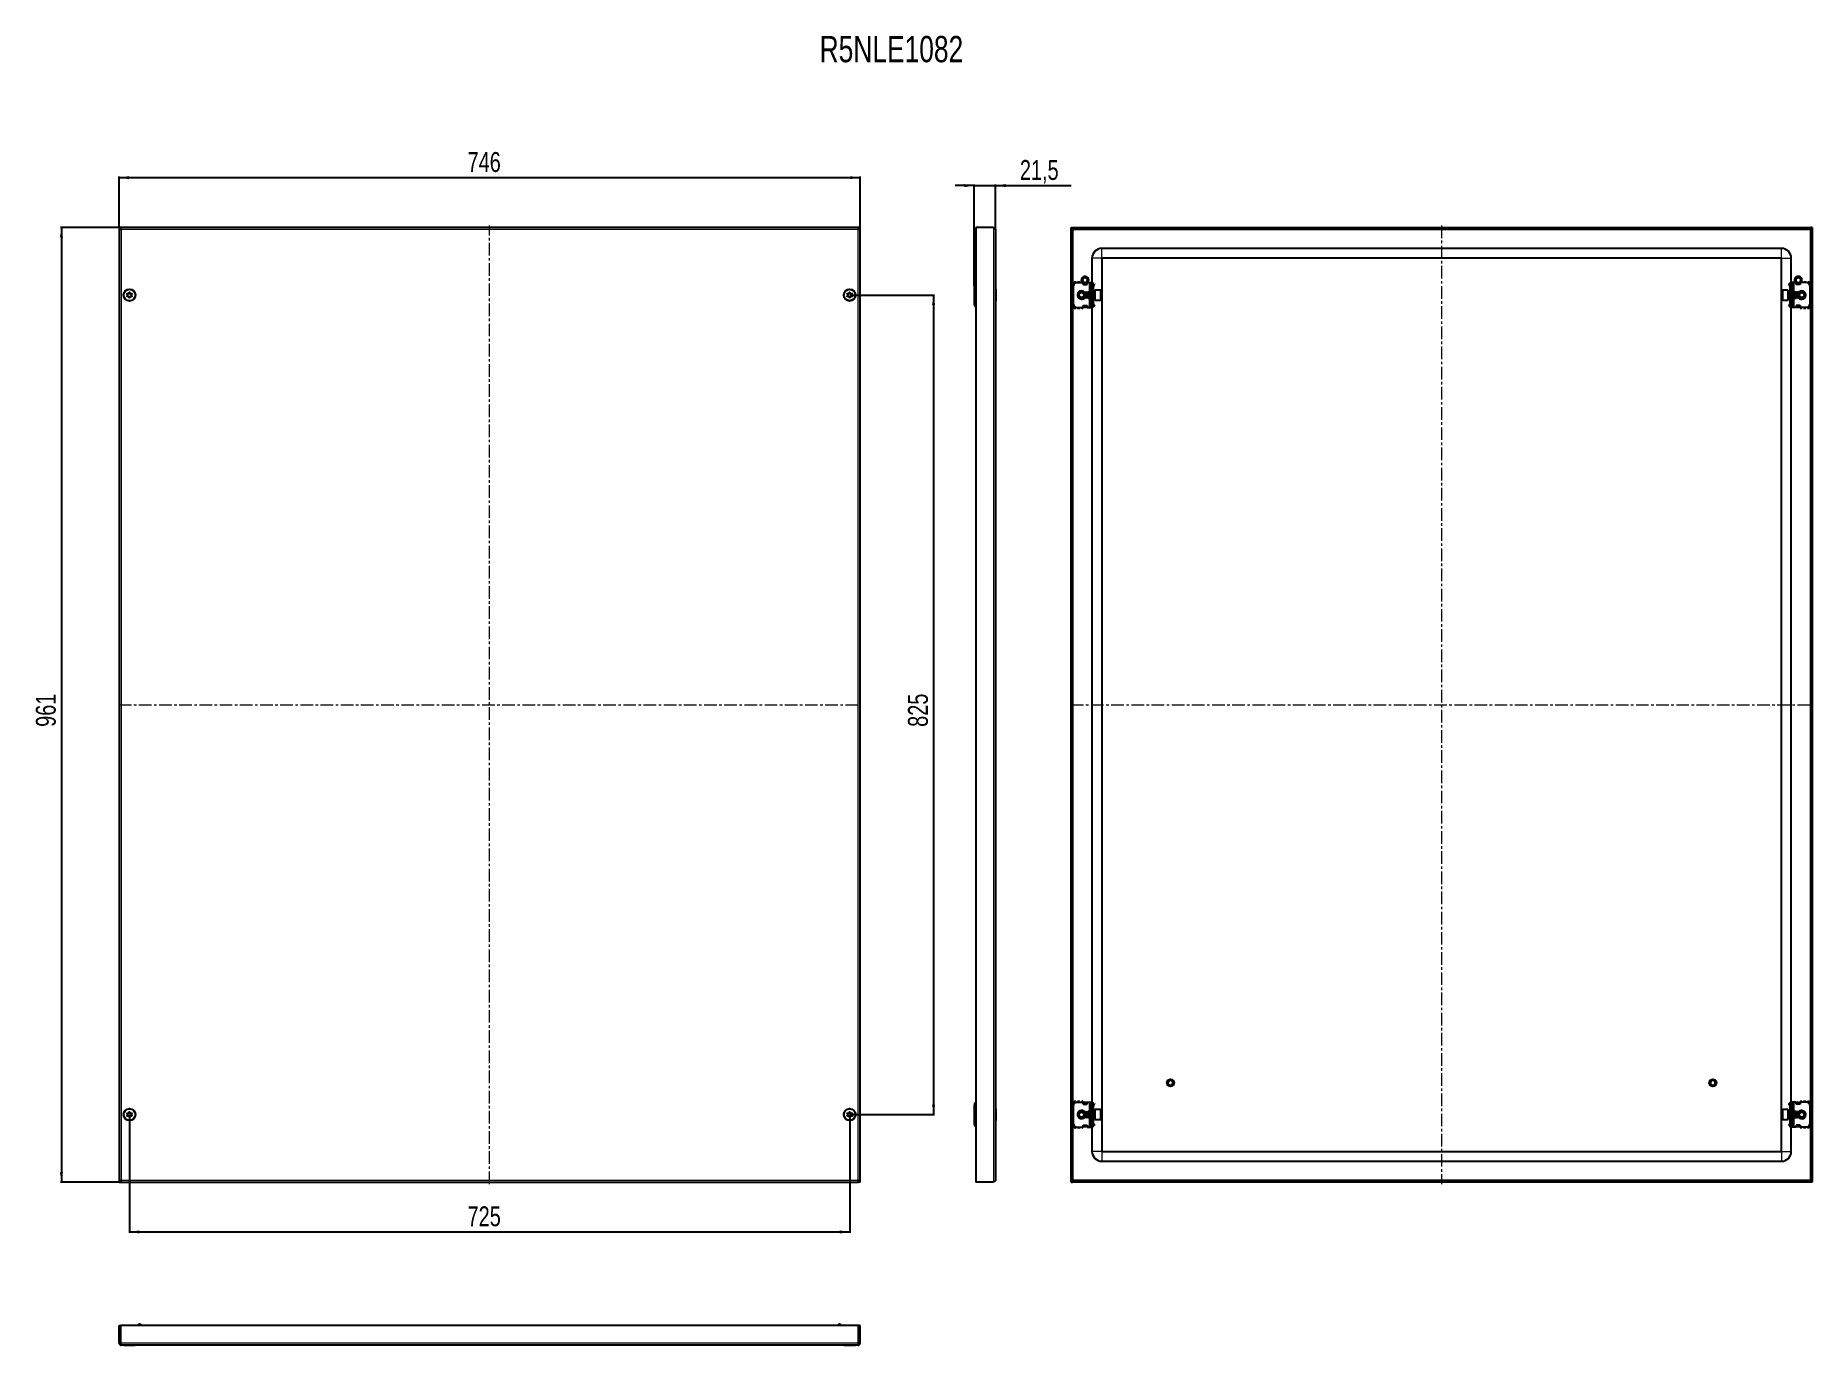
# Model space of a CAD drawing. Header units: millimetres. Extents: x -361 to 1428, y -353 to 966.
import ezdxf

# ---------------------------------------------------------------- set-up
doc = ezdxf.new("R2010")
doc.units = ezdxf.units.MM
doc.linetypes.add('CENTERX2', pattern=[20.32, 12.7, -2.54, 2.54, -2.54])
doc.layers.add('FORMAT', color=7, linetype='Continuous')
doc.styles.add('SLDTEXTSTYLE0', font='TXT', dxfattribs={"width": 0.75})
doc.dimstyles.new('SLDDIMSTYLE0', dxfattribs={"dimtxt": 20, "dimasz": 10, "dimexe": 0, "dimexo": 0.0625, "dimgap": 5, "dimtad": 2, "dimdec": 1, "dimrnd": 1e-09, "dimzin": 12, "dimdsep": 46, "dimtxsty": 'SLDTEXTSTYLE0', "dimsah": 1, "dimcen": 0.09, "dimadec": 0, "dimazin": 3, "dimtfac": 1, "dimtofl": 0, "dimtmove": 0, "dimatfit": 3, "dimfxl": 0, "dimfrac": 2, "dimtolj": 1, "dimtzin": 12, "dimarcsym": 0})
doc.dimstyles.new('SLDDIMSTYLE1', dxfattribs={"dimtxt": 20, "dimasz": 10, "dimexe": 0, "dimexo": 0.0625, "dimgap": 5, "dimtad": 2, "dimdec": 1, "dimrnd": 1e-09, "dimzin": 12, "dimdsep": 46, "dimtxsty": 'SLDTEXTSTYLE0', "dimsah": 1, "dimcen": 0.09, "dimadec": 0, "dimazin": 3, "dimtfac": 1, "dimtmove": 0, "dimatfit": 0, "dimfxl": 0, "dimfrac": 2, "dimtolj": 1, "dimtzin": 12, "dimarcsym": 0})

msp = doc.modelspace()

# ---------------------------------------------------------------- texts
at = {"layer": 'FORMAT', "insert": (428.52, 965.42), "char_height": 26.458, "attachment_point": 1, "style": 'SLDTEXTSTYLE0'}
msp.add_mtext('R5NLE1082', dxfattribs=at)

# ---------------------------------------------------------------- blocks, each defined once
blk = doc.blocks.new('_D')
at = {"layer": 'FORMAT'}
for p, q in [((-276.7, 772.6), (-276.7, 823.8)), ((469.3, 772.6), (469.3, 823.8)), ((-276.7, 822.8), (469.3, 822.8))]:
    blk.add_line(p, q, dxfattribs=at)
for points in [[(-276.7, 822.8), (-266.7, 821.2), (-266.7, 824.3)], [(469.3, 822.8), (459.3, 824.3), (459.3, 821.2)]]:
    blk.add_solid(points, dxfattribs=at)
at = {"layer": 'FORMAT', "insert": (74.1, 848.5), "char_height": 20, "attachment_point": 1, "style": 'SLDTEXTSTYLE0'}
blk.add_mtext('746', dxfattribs=at)
blk = doc.blocks.new('_D_1')
at = {"layer": 'FORMAT'}
for p, q in [((-275, 772.6), (-335.7, 772.6)), ((-334.7, 772.6), (-334.7, -188.4)), ((-275, -188.4), (-335.7, -188.4))]:
    blk.add_line(p, q, dxfattribs=at)
for points in [[(-334.7, 772.6), (-336.3, 762.6), (-333.2, 762.6)], [(-334.7, -188.4), (-333.2, -178.4), (-336.3, -178.4)]]:
    blk.add_solid(points, dxfattribs=at)
at = {"layer": 'FORMAT', "insert": (-360.5, 269.9), "char_height": 20, "attachment_point": 1, "rotation": 90, "style": 'SLDTEXTSTYLE0'}
blk.add_mtext('961', dxfattribs=at)
blk = doc.blocks.new('_D_2')
at = {"layer": 'FORMAT'}
for p, q in [((458.8, 704.6), (544.3, 704.6)), ((543.3, 704.6), (543.3, -120.4)), ((458.8, -120.4), (544.3, -120.4))]:
    blk.add_line(p, q, dxfattribs=at)
for points in [[(543.3, 704.6), (541.7, 694.6), (544.8, 694.6)], [(543.3, -120.4), (544.8, -110.4), (541.7, -110.4)]]:
    blk.add_solid(points, dxfattribs=at)
at = {"layer": 'FORMAT', "insert": (517.5, 269.9), "char_height": 20, "attachment_point": 1, "rotation": 90, "style": 'SLDTEXTSTYLE0'}
blk.add_mtext('825', dxfattribs=at)
blk = doc.blocks.new('_D_3')
at = {"layer": 'FORMAT'}
for p, q in [((-266.2, -120.4), (-266.2, -239.6)), ((458.8, -120.4), (458.8, -239.6)), ((-266.2, -238.6), (458.8, -238.6))]:
    blk.add_line(p, q, dxfattribs=at)
for points in [[(-266.2, -238.6), (-256.2, -240.1), (-256.2, -237)], [(458.8, -238.6), (448.8, -237), (448.8, -240.1)]]:
    blk.add_solid(points, dxfattribs=at)
at = {"layer": 'FORMAT', "insert": (74.1, -212.8), "char_height": 20, "attachment_point": 1, "style": 'SLDTEXTSTYLE0'}
blk.add_mtext('725', dxfattribs=at)
blk = doc.blocks.new('_D_4')
at = {"layer": 'FORMAT'}
for p, q in [((584.2, 814.8), (564.9, 814.8)), ((584.2, 714.1), (584.2, 815.8)), ((584.2, 814.8), (605.7, 814.8)), ((605.7, 770.5), (605.7, 815.8)), ((605.7, 814.8), (681.8, 814.8))]:
    blk.add_line(p, q, dxfattribs=at)
for points in [[(584.2, 814.8), (574.2, 816.3), (574.2, 813.2)], [(605.7, 814.8), (615.7, 813.2), (615.7, 816.3)]]:
    blk.add_solid(points, dxfattribs=at)
at = {"layer": 'FORMAT', "insert": (630.1, 840.5), "char_height": 20, "attachment_point": 1, "style": 'SLDTEXTSTYLE0'}
blk.add_mtext('21,5', dxfattribs=at)

# ---------------------------------------------------------------- dimensions: what is measured, and where the dimension line sits
at = {"layer": 'FORMAT'}
for base, p1, p2, dimstyle, picture, middle in [((469.27, 822.75), (-276.73, 772.59), (469.27, 772.59), 'SLDDIMSTYLE0', '_D', (96.27, 822.75)), ((605.68, 814.75), (584.18, 714.09), (605.68, 770.49), 'SLDDIMSTYLE1', '_D_4', (655.94, 814.75)), ((458.77, -238.58), (-266.23, -120.41), (458.77, -120.41), 'SLDDIMSTYLE0', '_D_3', (96.27, -238.58))]:
    dim = msp.add_linear_dim(base=base, p1=p1, p2=p2, dimstyle=dimstyle, dxfattribs=at)
    dim.commit()
    dim.dimension.update_dxf_attribs({"geometry": picture, "text_midpoint": middle, "dimtype": 160})
for base, p1, p2, picture, middle in [((-334.74, -188.41), (-275.03, 772.59), (-275.03, -188.41), '_D_1', (-334.74, 292.09)), ((543.27, -120.41), (458.77, 704.59), (458.77, -120.41), '_D_2', (543.27, 292.09))]:
    dim = msp.add_linear_dim(base=base, p1=p1, p2=p2, angle=90, dimstyle='SLDDIMSTYLE0', dxfattribs=at)
    dim.commit()
    dim.dimension.update_dxf_attribs({"geometry": picture, "text_midpoint": middle, "dimtype": 160})

# ---------------------------------------------------------------- linework, layer by layer
at = {"color": 7, "linetype": 'Continuous', "lineweight": 25}
for p, q in [((-276.73, 772.59), (-276.73, -188.41)), ((-276.73, 772.59), (-275.23, 772.59)), ((467.57, 772.59), (-275.03, 772.59)), ((-275.03, 771.47), (-275.03, 772.59)), ((467.57, 772.59), (467.57, 771.48)), ((469.27, 772.59), (467.77, 772.59)), ((469.27, -188.41), (469.27, 772.59)), ((585.68, 772.59), (585.68, -188.41)), ((603.58, 772.59), (585.68, 772.59)), ((605.68, 770.49), (605.68, -186.31)), ((681.72, 772.59), (683.22, 772.59)), ((681.72, -188.41), (681.72, 772.59)), ((683.22, -188.41), (683.22, 772.59)), ((683.42, 771.09), (683.42, 772.59)), ((683.42, 772.59), (1426.02, 772.59)), ((683.42, 771.09), (1426.02, 771.09)), ((1425.86, 771.09), (1425.62, 770.49)), ((1426.02, 771.09), (1426.02, 772.59)), ((1427.72, 772.59), (1426.22, 772.59)), ((1426.22, 772.59), (1426.22, -188.41)), ((1427.72, 772.59), (1427.72, -188.41)), ((1396.72, 751.59), (712.72, 751.59)), ((702.72, 741.59), (702.72, 717.09)), ((712.72, 741.59), (712.72, -157.41)), ((1396.72, 741.59), (712.72, 741.59)), ((1396.72, -157.41), (1396.72, 741.59)), ((1406.72, 717.09), (1406.72, 741.59)), ((685.22, 717.34), (685.22, 716.32)), ((687.22, 717.09), (693.72, 717.09)), ((692.72, 719.68), (692.75, 719.93)), ((692.72, 719.48), (692.74, 719.71)), ((692.72, 719.68), (692.72, 719.63)), ((692.72, 719.48), (692.72, 719.43)), ((692.73, 719.89), (692.73, 719.84)), ((692.73, 719.28), (692.74, 719.23)), ((692.76, 720.09), (692.75, 720.04)), ((692.76, 719.09), (692.77, 719.04)), ((692.8, 720.29), (692.79, 720.24)), ((692.8, 720.29), (692.88, 720.53)), ((692.8, 718.9), (692.81, 718.86)), ((692.85, 720.48), (692.84, 720.43)), ((692.85, 718.72), (692.86, 718.68)), ((692.9, 718.55), (692.91, 718.54)), ((693.51, 721.62), (693.48, 721.59)), ((693.49, 717.57), (693.52, 717.54)), ((693.63, 717.44), (693.66, 717.4)), ((693.72, 715.09), (693.72, 717.09)), ((693.92, 716.3), (693.72, 716.41)), ((693.94, 717.17), (693.73, 717.36)), ((693.78, 717.3), (693.81, 717.27)), ((693.92, 715.09), (693.92, 716.3)), ((693.94, 717.17), (693.98, 717.14)), ((693.97, 716.71), (694.31, 716.95)), ((694.47, 716.71), (693.97, 716.35)), ((693.97, 716.35), (693.97, 716.71)), ((693.97, 715.44), (693.97, 716.35)), ((694.1, 722.11), (694.06, 722.08)), ((694.1, 722.11), (694.3, 722.22)), ((694.11, 717.05), (694.15, 717.03)), ((694.27, 722.21), (694.23, 722.19)), ((694.27, 722.14), (694.23, 722.19)), ((694.27, 722.21), (694.5, 722.29)), ((694.29, 716.95), (694.33, 716.93)), ((694.45, 722.31), (694.41, 722.29)), ((694.47, 716.71), (694.87, 716.71)), ((694.65, 722.39), (694.6, 722.37)), ((694.82, 716.72), (694.62, 716.83)), ((694.64, 716.79), (694.69, 716.77)), ((694.65, 722.39), (694.87, 722.46)), ((694.84, 722.45), (694.79, 722.44)), ((694.82, 716.72), (694.86, 716.71)), ((695.03, 722.51), (694.98, 722.49)), ((695, 716.67), (695.04, 716.66)), ((695.92, 722.58), (695.17, 722.51)), ((696.17, 716.62), (695.99, 716.6)), ((696.32, 716.65), (696.36, 716.66)), ((696.7, 716.75), (696.51, 716.71)), ((696.56, 716.71), (696.97, 716.71)), ((697.47, 716.35), (696.97, 716.71)), ((697.26, 717.01), (696.99, 716.89)), ((697.06, 716.99), (697.47, 716.71)), ((697.41, 722.06), (697.37, 722.09)), ((697.47, 716.71), (697.47, 716.35)), ((697.72, 716.41), (697.47, 716.27)), ((697.47, 716.35), (697.47, 715.44)), ((697.58, 721.94), (697.54, 721.97)), ((697.74, 721.81), (697.7, 721.84)), ((697.72, 715.09), (697.72, 717.09)), ((697.72, 717.09), (700.22, 717.09)), ((697.99, 717.62), (697.82, 717.49)), ((697.88, 721.67), (697.85, 721.7)), ((697.88, 721.67), (698, 721.53)), ((697.99, 721.54), (697.98, 721.56)), ((698.01, 720.45), (698.18, 720.04)), ((698.49, 718.47), (698.39, 718.28)), ((698.5, 718.47), (698.4, 718.29)), ((698.55, 718.61), (698.57, 718.65)), ((698.61, 718.79), (698.62, 718.83)), ((698.66, 720.18), (698.65, 720.22)), ((698.71, 719.39), (698.65, 719.08)), ((698.66, 718.98), (698.67, 719.03)), ((698.69, 719.18), (698.7, 719.23)), ((698.71, 719.39), (698.72, 719.44)), ((698.72, 719.59), (698.72, 719.58)), ((700.22, 717.09), (701.72, 717.09)), ((701.72, 717.09), (703.72, 717.09)), ((701.72, 714.09), (701.72, 717.09)), ((703.72, 717.09), (703.72, 716.32)), ((703.72, 716.32), (703.72, 692.85)), ((703.72, 716), (703.93, 715.79)), ((704.3, 714.75), (705.28, 715.73)), ((705.28, 715.73), (705.63, 715.37)), ((1404.16, 715.73), (1403.8, 715.37)), ((1405.13, 714.75), (1404.16, 715.73)), ((1405.51, 715.79), (1405.72, 716)), ((1405.72, 717.09), (1407.72, 717.09)), ((1405.72, 716.32), (1405.72, 717.09)), ((1405.72, 692.85), (1405.72, 716.32)), ((1407.72, 717.09), (1407.72, 714.09)), ((1409.22, 717.09), (1407.72, 717.09)), ((1411.72, 717.09), (1409.22, 717.09)), ((1410.72, 719.68), (1410.75, 719.93)), ((1410.72, 719.48), (1410.74, 719.71)), ((1410.72, 719.68), (1410.72, 719.63)), ((1410.72, 719.48), (1410.72, 719.43)), ((1410.73, 719.89), (1410.73, 719.84)), ((1410.73, 719.28), (1410.74, 719.23)), ((1410.76, 720.09), (1410.75, 720.04)), ((1410.76, 719.09), (1410.77, 719.04)), ((1410.8, 720.29), (1410.79, 720.24)), ((1410.8, 720.29), (1410.88, 720.53)), ((1410.8, 718.9), (1410.81, 718.86)), ((1410.85, 720.48), (1410.84, 720.43)), ((1410.85, 718.72), (1410.86, 718.68)), ((1410.9, 718.55), (1410.91, 718.54)), ((1411.51, 721.62), (1411.48, 721.59)), ((1411.49, 717.57), (1411.52, 717.54)), ((1411.63, 717.44), (1411.66, 717.4)), ((1411.72, 715.09), (1411.72, 717.09)), ((1411.97, 716.27), (1411.72, 716.41)), ((1411.78, 721.88), (1411.75, 721.85)), ((1411.78, 717.3), (1411.81, 717.27)), ((1411.94, 717.17), (1411.98, 717.14)), ((1411.97, 716.71), (1412.31, 716.95)), ((1412.47, 716.71), (1411.97, 716.35)), ((1411.97, 716.35), (1411.97, 716.71)), ((1411.97, 715.44), (1411.97, 716.35)), ((1412.1, 722.11), (1412.3, 722.22)), ((1412.11, 717.05), (1412.15, 717.03)), ((1412.29, 716.95), (1412.15, 717.07)), ((1412.27, 722.21), (1412.23, 722.19)), ((1412.27, 722.14), (1412.23, 722.19)), ((1412.27, 722.21), (1412.5, 722.29)), ((1412.29, 716.95), (1412.29, 717.06)), ((1412.29, 716.95), (1412.33, 716.93)), ((1412.45, 722.31), (1412.41, 722.29)), ((1412.47, 716.71), (1412.87, 716.71)), ((1412.65, 722.39), (1412.6, 722.37)), ((1412.82, 716.72), (1412.62, 716.83)), ((1412.64, 716.79), (1412.69, 716.77)), ((1412.65, 722.39), (1412.87, 722.46)), ((1412.84, 722.45), (1412.79, 722.44)), ((1412.82, 716.72), (1412.86, 716.71)), ((1413.03, 722.51), (1412.98, 722.49)), ((1413, 716.67), (1413.04, 716.66)), ((1413.92, 722.58), (1413.17, 722.51)), ((1414.17, 716.62), (1413.99, 716.6)), ((1414.32, 716.65), (1414.36, 716.66)), ((1414.7, 716.75), (1414.51, 716.71)), ((1414.56, 716.71), (1414.97, 716.71)), ((1415.47, 716.35), (1414.97, 716.71)), ((1415.26, 717.01), (1414.99, 716.89)), ((1415.06, 716.99), (1415.47, 716.71)), ((1415.41, 722.06), (1415.37, 722.09)), ((1415.47, 716.71), (1415.47, 716.35)), ((1415.47, 716.35), (1415.47, 715.44)), ((1415.72, 716.41), (1415.52, 716.3)), ((1415.52, 716.3), (1415.52, 715.09)), ((1415.58, 721.94), (1415.54, 721.97)), ((1415.74, 721.81), (1415.7, 721.84)), ((1415.72, 715.09), (1415.72, 717.09)), ((1422.22, 717.09), (1415.72, 717.09)), ((1415.99, 717.62), (1415.82, 717.49)), ((1415.96, 717.65), (1415.84, 717.47)), ((1415.88, 721.67), (1415.85, 721.7)), ((1415.88, 721.67), (1416, 721.53)), ((1415.99, 721.54), (1415.98, 721.56)), ((1416.01, 720.45), (1416.18, 720.04)), ((1416.49, 718.47), (1416.39, 718.28)), ((1416.5, 718.47), (1416.4, 718.29)), ((1416.55, 718.61), (1416.57, 718.65)), ((1416.61, 718.79), (1416.62, 718.83)), ((1416.71, 719.39), (1416.65, 719.08)), ((1416.66, 718.98), (1416.67, 719.03)), ((1416.69, 719.18), (1416.7, 719.23)), ((1416.71, 719.39), (1416.72, 719.44)), ((1416.72, 719.59), (1416.72, 719.58)), ((1424.22, 716.32), (1424.22, 717.34)), ((584.18, 714.09), (584.18, 695.09)), ((605.94, 710.37), (605.68, 710.37)), ((605.68, 698.8), (605.94, 698.8)), ((605.94, 710.37), (605.94, 709.65)), ((605.94, 709.65), (605.94, 698.8)), ((684.22, 695.09), (684.22, 714.09)), ((693.72, 715.09), (697.72, 715.09)), ((693.97, 715.09), (693.97, 715.44)), ((696.27, 707.59), (695.72, 707.03)), ((695.72, 707.03), (695.72, 703.27)), ((695.72, 703.27), (695.72, 702.14)), ((695.72, 702.14), (696.27, 701.59)), ((696.33, 707.59), (696.27, 707.59)), ((696.27, 707.59), (696.27, 702.97)), ((696.27, 702.97), (696.27, 701.59)), ((696.27, 701.59), (696.33, 701.59)), ((696.72, 707.03), (696.33, 707.59)), ((696.33, 707.59), (696.33, 707.11)), ((696.33, 707.11), (696.33, 701.59)), ((696.33, 701.59), (696.72, 702.14)), ((697.11, 707.59), (696.72, 707.03)), ((696.72, 707.03), (696.72, 706.65)), ((696.72, 706.65), (696.72, 702.14)), ((696.72, 702.14), (697.11, 701.59)), ((697.33, 707.59), (697.11, 707.59)), ((697.11, 707.59), (697.11, 707.11)), ((697.11, 707.11), (697.11, 701.59)), ((697.11, 701.59), (697.33, 701.59)), ((697.72, 707.03), (697.33, 707.59)), ((697.33, 707.59), (697.33, 707.11)), ((697.33, 707.11), (697.33, 701.59)), ((697.33, 701.59), (697.72, 702.14)), ((697.47, 715.44), (697.47, 715.09)), ((698.11, 707.59), (697.72, 707.03)), ((697.72, 707.03), (697.72, 706.65)), ((697.72, 706.65), (697.72, 702.14)), ((697.72, 702.14), (698.11, 701.59)), ((698.33, 707.59), (698.11, 707.59)), ((698.11, 707.59), (698.11, 707.11)), ((698.11, 707.11), (698.11, 701.59)), ((698.11, 701.59), (698.33, 701.59)), ((698.72, 707.03), (698.33, 707.59)), ((698.33, 707.59), (698.33, 707.11)), ((698.33, 707.11), (698.33, 701.59)), ((698.33, 701.59), (698.72, 702.14)), ((699.11, 707.59), (698.72, 707.03)), ((698.72, 707.03), (698.72, 706.65)), ((698.72, 706.65), (698.72, 702.14)), ((698.72, 702.14), (699.11, 701.59)), ((699.33, 707.59), (699.11, 707.59)), ((699.11, 707.59), (699.11, 707.11)), ((699.11, 707.11), (699.11, 701.59)), ((699.11, 701.59), (699.33, 701.59)), ((699.72, 707.03), (699.33, 707.59)), ((699.33, 707.59), (699.33, 707.11)), ((699.33, 707.11), (699.33, 701.59)), ((699.33, 701.59), (699.72, 702.14)), ((701.22, 708.59), (699.72, 708.59)), ((699.72, 700.59), (699.72, 708.59)), ((699.72, 700.59), (701.22, 700.59)), ((701.72, 695.09), (701.72, 714.09)), ((702.72, 695.09), (702.72, 714.09)), ((704.22, 713.34), (703.72, 713.34)), ((703.72, 709.84), (703.72, 713.34)), ((704.22, 709.84), (703.72, 709.84)), ((704.11, 707.59), (703.72, 707.03)), ((703.72, 702.14), (704.11, 701.59)), ((703.72, 695.84), (703.72, 699.34)), ((703.72, 699.34), (704.22, 699.34)), ((704.33, 707.59), (704.11, 707.59)), ((704.11, 707.59), (704.11, 707.11)), ((704.11, 707.11), (704.11, 701.59)), ((704.11, 701.59), (704.33, 701.59)), ((704.22, 715.09), (704.22, 714.63)), ((704.22, 709.84), (704.22, 713.34)), ((704.22, 707.59), (704.22, 709.84)), ((704.22, 699.34), (704.22, 701.59)), ((704.22, 695.84), (704.22, 699.34)), ((704.66, 714.4), (704.3, 714.75)), ((704.72, 707.03), (704.33, 707.59)), ((704.33, 707.59), (704.33, 707.11)), ((704.33, 707.11), (704.33, 701.59)), ((704.33, 701.59), (704.72, 702.14)), ((704.66, 714.4), (705.63, 715.37)), ((705.11, 707.59), (704.72, 707.03)), ((704.72, 707.03), (704.72, 706.65)), ((704.72, 706.65), (704.72, 702.14)), ((704.72, 702.14), (705.11, 701.59)), ((705.47, 707.59), (705.11, 707.59)), ((705.11, 707.59), (705.11, 707.11)), ((705.11, 707.11), (705.11, 701.59)), ((705.11, 701.59), (705.47, 701.59)), ((711.12, 709.59), (705.72, 709.59)), ((705.72, 709.59), (705.72, 701.89)), ((705.72, 701.89), (705.72, 699.59)), ((705.72, 699.59), (711.12, 699.59)), ((711.72, 708.99), (711.72, 702.22)), ((711.72, 702.22), (711.72, 700.19)), ((1397.72, 700.19), (1397.72, 708.99)), ((1403.72, 709.59), (1398.32, 709.59)), ((1398.32, 699.59), (1403.72, 699.59)), ((1403.72, 699.59), (1403.72, 709.59)), ((1404.78, 714.4), (1403.8, 715.37)), ((1404.33, 707.59), (1403.97, 707.59)), ((1403.97, 701.59), (1404.33, 701.59)), ((1404.72, 707.03), (1404.33, 707.59)), ((1404.33, 707.11), (1404.33, 707.59)), ((1404.33, 701.59), (1404.33, 707.11)), ((1404.33, 701.59), (1404.72, 702.14)), ((1405.11, 707.59), (1404.72, 707.03)), ((1404.72, 706.65), (1404.72, 707.03)), ((1404.72, 702.14), (1404.72, 706.65)), ((1404.72, 702.14), (1405.11, 701.59)), ((1404.78, 714.4), (1405.13, 714.75)), ((1405.33, 707.59), (1405.11, 707.59)), ((1405.11, 707.11), (1405.11, 707.59)), ((1405.11, 701.59), (1405.11, 707.11)), ((1405.11, 701.59), (1405.33, 701.59)), ((1405.22, 715.09), (1405.22, 714.69)), ((1405.22, 713.34), (1405.72, 713.34)), ((1405.22, 713.34), (1405.22, 709.84)), ((1405.72, 709.84), (1405.22, 709.84)), ((1405.22, 709.84), (1405.22, 707.59)), ((1405.22, 701.59), (1405.22, 699.34)), ((1405.22, 699.34), (1405.72, 699.34)), ((1405.22, 699.34), (1405.22, 695.84)), ((1405.72, 707.03), (1405.33, 707.59)), ((1405.33, 707.11), (1405.33, 707.59)), ((1405.33, 701.59), (1405.33, 707.11)), ((1405.33, 701.59), (1405.72, 702.14)), ((1405.72, 713.34), (1405.72, 709.84)), ((1405.72, 699.34), (1405.72, 695.84)), ((1406.72, 714.09), (1406.72, 695.09)), ((1407.72, 714.09), (1407.72, 695.09)), ((1409.72, 708.59), (1408.22, 708.59)), ((1408.22, 700.59), (1409.72, 700.59)), ((1409.72, 708.59), (1409.72, 700.59)), ((1410.11, 707.59), (1409.72, 707.03)), ((1409.72, 702.14), (1410.11, 701.59)), ((1410.33, 707.59), (1410.11, 707.59)), ((1410.11, 707.11), (1410.11, 707.59)), ((1410.11, 701.59), (1410.11, 707.11)), ((1410.11, 701.59), (1410.33, 701.59)), ((1410.72, 707.03), (1410.33, 707.59)), ((1410.33, 707.11), (1410.33, 707.59)), ((1410.33, 701.59), (1410.33, 707.11)), ((1410.33, 701.59), (1410.72, 702.14)), ((1411.11, 707.59), (1410.72, 707.03)), ((1410.72, 706.65), (1410.72, 707.03)), ((1410.72, 702.14), (1410.72, 706.65)), ((1410.72, 702.14), (1411.11, 701.59)), ((1411.33, 707.59), (1411.11, 707.59)), ((1411.11, 707.11), (1411.11, 707.59)), ((1411.11, 701.59), (1411.11, 707.11)), ((1411.11, 701.59), (1411.33, 701.59)), ((1411.72, 707.03), (1411.33, 707.59)), ((1411.33, 707.11), (1411.33, 707.59)), ((1411.33, 701.59), (1411.33, 707.11)), ((1411.33, 701.59), (1411.72, 702.14)), ((1415.72, 715.09), (1411.72, 715.09)), ((1412.11, 707.59), (1411.72, 707.03)), ((1411.72, 706.65), (1411.72, 707.03)), ((1411.72, 702.14), (1411.72, 706.65)), ((1411.72, 702.14), (1412.11, 701.59)), ((1411.97, 715.09), (1411.97, 715.44)), ((1412.33, 707.59), (1412.11, 707.59)), ((1412.11, 707.11), (1412.11, 707.59)), ((1412.11, 701.59), (1412.11, 707.11)), ((1412.11, 701.59), (1412.33, 701.59)), ((1412.72, 707.03), (1412.33, 707.59)), ((1412.33, 707.11), (1412.33, 707.59)), ((1412.33, 701.59), (1412.33, 707.11)), ((1412.33, 701.59), (1412.72, 702.14)), ((1413.11, 707.59), (1412.72, 707.03)), ((1412.72, 706.65), (1412.72, 707.03)), ((1412.72, 702.14), (1412.72, 706.65)), ((1412.72, 702.14), (1413.11, 701.59)), ((1413.16, 707.59), (1413.11, 707.59)), ((1413.11, 707.11), (1413.11, 707.59)), ((1413.11, 701.59), (1413.11, 707.11)), ((1413.11, 701.59), (1413.16, 701.59)), ((1413.72, 707.03), (1413.16, 707.59)), ((1413.16, 701.59), (1413.16, 707.59)), ((1413.16, 701.59), (1413.72, 702.14)), ((1413.72, 702.14), (1413.72, 707.03)), ((1415.47, 715.44), (1415.47, 715.09)), ((1425.22, 714.09), (1425.22, 695.09)), ((685.22, 692.85), (685.22, 691.84)), ((687.22, 692.09), (693.72, 692.09)), ((693.22, 692.09), (693.22, 691.84)), ((693.72, 694.09), (693.72, 692.09)), ((693.72, 694.09), (697.72, 694.09)), ((693.72, 692.2), (693.92, 692.2)), ((693.92, 692.2), (693.92, 694.09)), ((693.97, 693.73), (693.97, 694.09)), ((693.97, 692.82), (693.97, 693.73)), ((693.97, 692.47), (693.97, 692.82)), ((693.97, 692.82), (694.47, 692.47)), ((694.47, 692.11), (693.97, 692.47)), ((694.47, 692.47), (694.47, 692.11)), ((696.97, 692.47), (694.47, 692.47)), ((696.97, 692.11), (694.47, 692.11)), ((696.97, 692.47), (697.47, 692.82)), ((696.97, 692.11), (696.97, 692.47)), ((697.47, 692.47), (696.97, 692.11)), ((697.47, 694.09), (697.47, 693.73)), ((697.47, 693.73), (697.47, 692.82)), ((697.47, 692.82), (697.47, 692.47)), ((697.72, 694.09), (697.72, 692.09)), ((697.72, 692.09), (700.22, 692.09)), ((700.22, 692.09), (701.72, 692.09)), ((701.72, 692.09), (701.72, 695.09)), ((703.72, 692.09), (701.72, 692.09)), ((702.72, 692.09), (702.72, -107.91)), ((704.22, 695.84), (703.72, 695.84)), ((703.93, 693.38), (703.72, 693.17)), ((703.72, 692.85), (703.72, 692.09)), ((704.22, 694.09), (704.22, 694.48)), ((704.66, 694.78), (704.3, 694.42)), ((704.3, 694.42), (705.28, 693.45)), ((704.66, 694.78), (705.63, 693.8)), ((705.28, 693.45), (705.63, 693.8)), ((1404.78, 694.78), (1403.8, 693.8)), ((1404.16, 693.45), (1403.8, 693.8)), ((1405.13, 694.42), (1404.16, 693.45)), ((1404.78, 694.78), (1405.13, 694.42)), ((1405.22, 695.84), (1405.72, 695.84)), ((1405.22, 694.09), (1405.22, 694.55)), ((1405.72, 693.17), (1405.51, 693.38)), ((1405.72, 692.09), (1405.72, 692.85)), ((1407.72, 692.09), (1405.72, 692.09)), ((1406.72, -107.91), (1406.72, 692.09)), ((1407.72, 695.09), (1407.72, 692.09)), ((1409.22, 692.09), (1407.72, 692.09)), ((1411.72, 692.09), (1409.22, 692.09)), ((1415.72, 694.09), (1411.72, 694.09)), ((1411.72, 694.09), (1411.72, 692.09)), ((1411.97, 693.73), (1411.97, 694.09)), ((1411.97, 692.82), (1411.97, 693.73)), ((1411.97, 692.82), (1412.47, 692.47)), ((1411.97, 692.47), (1411.97, 692.82)), ((1412.47, 692.11), (1411.97, 692.47)), ((1414.97, 692.47), (1412.47, 692.47)), ((1412.47, 692.47), (1412.47, 692.11)), ((1414.97, 692.11), (1412.47, 692.11)), ((1414.97, 692.47), (1415.47, 692.82)), ((1414.97, 692.11), (1414.97, 692.47)), ((1415.47, 692.47), (1414.97, 692.11)), ((1415.47, 694.09), (1415.47, 693.73)), ((1415.47, 693.73), (1415.47, 692.82)), ((1415.47, 692.82), (1415.47, 692.47)), ((1415.52, 694.09), (1415.52, 692.2)), ((1415.52, 692.2), (1415.72, 692.2)), ((1415.72, 694.09), (1415.72, 692.09)), ((1422.22, 692.09), (1415.72, 692.09)), ((1416.22, 691.84), (1416.22, 692.09)), ((1424.22, 691.84), (1424.22, 692.85)), ((778.73, -88.22), (778.72, -88.27)), ((778.72, -88.41), (778.72, -88.41)), ((778.73, -88.22), (778.79, -87.91)), ((778.75, -88.01), (778.74, -88.06)), ((778.78, -87.81), (778.77, -87.86)), ((778.83, -87.61), (778.82, -87.66)), ((778.88, -87.43), (778.87, -87.48)), ((778.94, -87.29), (779.04, -87.11)), ((779.43, -89.28), (779.26, -88.87)), ((779.45, -86.45), (779.62, -86.32)), ((779.48, -86.48), (779.6, -86.29)), ((780.18, -85.84), (780.45, -85.71)), ((781.12, -85.47), (781.08, -85.48)), ((781.27, -85.45), (781.45, -85.43)), ((782.26, -85.46), (782.22, -85.46)), ((782.44, -85.5), (782.39, -85.49)), ((782.62, -85.55), (782.57, -85.54)), ((782.62, -85.6), (782.83, -85.63)), ((782.79, -85.61), (782.75, -85.6)), ((783.15, -85.78), (783.11, -85.75)), ((783.15, -85.78), (783.15, -85.89)), ((783.33, -85.88), (783.29, -85.86)), ((783.5, -86), (783.46, -85.97)), ((783.5, -86), (783.71, -86.18)), ((783.66, -86.13), (783.62, -86.1)), ((783.81, -86.26), (783.78, -86.23)), ((783.94, -86.4), (783.91, -86.37)), ((784.53, -87.38), (784.53, -87.37)), ((784.63, -89.12), (784.56, -89.35)), ((784.59, -87.55), (784.58, -87.51)), ((784.58, -89.31), (784.6, -89.26)), ((784.64, -87.73), (784.63, -87.69)), ((784.63, -89.12), (784.65, -89.07)), ((784.68, -87.91), (784.67, -87.87)), ((784.68, -88.92), (784.68, -88.87)), ((784.72, -88.3), (784.69, -88.54)), ((784.72, -88.51), (784.69, -88.76)), ((784.7, -88.1), (784.7, -88.06)), ((784.7, -88.71), (784.71, -88.66)), ((784.72, -88.3), (784.71, -88.25)), ((784.72, -88.51), (784.72, -88.46)), ((1324.73, -88.22), (1324.72, -88.27)), ((1324.72, -88.41), (1324.72, -88.41)), ((1324.73, -88.22), (1324.79, -87.91)), ((1324.75, -88.01), (1324.74, -88.06)), ((1324.78, -87.81), (1324.77, -87.86)), ((1324.83, -87.61), (1324.82, -87.66)), ((1324.88, -87.43), (1324.87, -87.48)), ((1324.94, -87.29), (1325.04, -87.11)), ((1324.95, -87.3), (1325.05, -87.11)), ((1325.43, -89.28), (1325.26, -88.87)), ((1325.45, -86.45), (1325.62, -86.32)), ((1326.18, -85.84), (1326.45, -85.71)), ((1326.74, -85.58), (1327.03, -85.51)), ((1327.12, -85.47), (1327.08, -85.48)), ((1327.27, -85.45), (1327.45, -85.43)), ((1328.26, -85.46), (1328.22, -85.46)), ((1328.44, -85.5), (1328.39, -85.49)), ((1328.62, -85.55), (1328.57, -85.54)), ((1328.63, -85.6), (1328.83, -85.63)), ((1328.79, -85.61), (1328.75, -85.6)), ((1329.15, -85.78), (1329.11, -85.75)), ((1329.15, -85.78), (1329.15, -85.89)), ((1329.33, -85.88), (1329.29, -85.86)), ((1329.5, -86), (1329.46, -85.97)), ((1329.5, -86), (1329.71, -86.18)), ((1329.66, -86.13), (1329.62, -86.1)), ((1329.81, -86.26), (1329.78, -86.23)), ((1329.94, -86.4), (1329.91, -86.37)), ((1330.53, -87.38), (1330.53, -87.37)), ((1330.63, -89.12), (1330.56, -89.35)), ((1330.59, -87.55), (1330.58, -87.51)), ((1330.58, -89.31), (1330.6, -89.26)), ((1330.64, -87.73), (1330.63, -87.69)), ((1330.63, -89.12), (1330.65, -89.07)), ((1330.68, -87.91), (1330.67, -87.87)), ((1330.68, -88.92), (1330.68, -88.87)), ((1330.72, -88.3), (1330.69, -88.54)), ((1330.72, -88.51), (1330.69, -88.76)), ((1330.7, -88.1), (1330.7, -88.06)), ((1330.7, -88.71), (1330.71, -88.66)), ((1330.72, -88.3), (1330.71, -88.25)), ((1330.72, -88.51), (1330.72, -88.46)), ((779.56, -90.49), (779.44, -90.36)), ((779.45, -90.37), (779.46, -90.39)), ((779.56, -90.49), (779.59, -90.53)), ((779.7, -90.63), (779.74, -90.67)), ((779.86, -90.77), (779.9, -90.8)), ((780.02, -90.89), (780.06, -90.92)), ((781.52, -91.41), (782.27, -91.34)), ((782.41, -91.33), (782.45, -91.32)), ((782.6, -91.28), (782.65, -91.27)), ((782.79, -91.21), (782.84, -91.2)), ((783.17, -91.04), (782.94, -91.12)), ((782.98, -91.13), (783.03, -91.11)), ((783.34, -90.94), (783.14, -91.05)), ((783.16, -90.97), (783.21, -91.02)), ((783.17, -91.04), (783.21, -91.02)), ((1325.56, -90.49), (1325.44, -90.36)), ((1325.45, -90.37), (1325.46, -90.39)), ((1325.56, -90.49), (1325.59, -90.53)), ((1325.7, -90.63), (1325.74, -90.67)), ((1325.86, -90.77), (1325.9, -90.8)), ((1326.02, -90.89), (1326.06, -90.92)), ((1326.55, -91.18), (1326.6, -91.2)), ((1327.52, -91.41), (1328.27, -91.34)), ((1328.41, -91.33), (1328.45, -91.32)), ((1328.6, -91.28), (1328.65, -91.27)), ((1328.79, -91.21), (1328.84, -91.2)), ((1329.17, -91.04), (1328.94, -91.12)), ((1328.98, -91.13), (1329.03, -91.11)), ((1329.34, -90.94), (1329.14, -91.05)), ((1329.16, -90.97), (1329.21, -91.02)), ((1329.17, -91.04), (1329.21, -91.02)), ((1330.01, -90.34), (1329.47, -90.85)), ((1329.91, -90.46), (1329.62, -90.73)), ((1329.79, -90.58), (1329.83, -90.55)), ((584.18, -110.91), (584.18, -129.91)), ((605.94, -114.63), (605.68, -114.63)), ((605.94, -114.63), (605.94, -126.2)), ((684.22, -129.91), (684.22, -110.91)), ((685.22, -107.66), (685.22, -108.68)), ((687.22, -107.91), (693.72, -107.91)), ((693.22, -107.66), (693.22, -107.91)), ((693.72, -109.91), (693.72, -107.91)), ((693.92, -108.03), (693.72, -108.03)), ((693.72, -109.91), (697.72, -109.91)), ((693.92, -109.91), (693.92, -108.03)), ((693.97, -108.29), (694.47, -107.94)), ((694.47, -108.29), (693.97, -108.65)), ((693.97, -108.65), (693.97, -108.29)), ((693.97, -109.56), (693.97, -108.65)), ((693.97, -109.91), (693.97, -109.56)), ((694.47, -107.94), (694.47, -108.29)), ((694.47, -107.94), (696.97, -107.94)), ((694.47, -108.29), (696.97, -108.29)), ((696.27, -117.41), (695.72, -117.97)), ((695.72, -117.97), (695.72, -122.86)), ((695.72, -122.86), (696.27, -123.41)), ((696.33, -117.41), (696.27, -117.41)), ((696.27, -117.41), (696.27, -123.41)), ((696.27, -123.41), (696.33, -123.41)), ((696.72, -117.97), (696.33, -117.41)), ((696.33, -117.41), (696.33, -122.94)), ((696.33, -123.41), (696.72, -122.86)), ((696.33, -122.94), (696.33, -123.41)), ((697.11, -117.41), (696.72, -117.97)), ((696.72, -117.97), (696.72, -122.47)), ((696.72, -122.47), (696.72, -122.86)), ((696.72, -122.86), (697.11, -123.41)), ((696.97, -108.29), (696.97, -107.94)), ((696.97, -107.94), (697.47, -108.29)), ((697.47, -108.65), (696.97, -108.29)), ((697.33, -117.41), (697.11, -117.41)), ((697.11, -117.41), (697.11, -122.94)), ((697.11, -122.94), (697.11, -123.41)), ((697.11, -123.41), (697.33, -123.41)), ((697.72, -117.97), (697.33, -117.41)), ((697.33, -117.41), (697.33, -122.94)), ((697.33, -123.41), (697.72, -122.86)), ((697.33, -122.94), (697.33, -123.41)), ((697.47, -108.29), (697.47, -108.65)), ((697.47, -108.65), (697.47, -109.56)), ((697.47, -109.56), (697.47, -109.91)), ((697.72, -109.91), (697.72, -107.91)), ((697.72, -107.91), (700.22, -107.91)), ((698.11, -117.41), (697.72, -117.97)), ((697.72, -117.97), (697.72, -122.47)), ((697.72, -122.47), (697.72, -122.86)), ((697.72, -122.86), (698.11, -123.41)), ((698.33, -117.41), (698.11, -117.41)), ((698.11, -117.41), (698.11, -122.94)), ((698.11, -122.94), (698.11, -123.41)), ((698.11, -123.41), (698.33, -123.41)), ((698.72, -117.97), (698.33, -117.41)), ((698.33, -117.41), (698.33, -122.94)), ((698.33, -123.41), (698.72, -122.86)), ((698.33, -122.94), (698.33, -123.41)), ((699.11, -117.41), (698.72, -117.97)), ((698.72, -117.97), (698.72, -122.47)), ((698.72, -122.47), (698.72, -122.86)), ((698.72, -122.86), (699.11, -123.41)), ((699.33, -117.41), (699.11, -117.41)), ((699.11, -117.41), (699.11, -122.94)), ((699.11, -122.94), (699.11, -123.41)), ((699.11, -123.41), (699.33, -123.41)), ((699.72, -117.97), (699.33, -117.41)), ((699.33, -117.41), (699.33, -122.94)), ((699.33, -123.41), (699.72, -122.86)), ((699.33, -122.94), (699.33, -123.41)), ((701.22, -116.41), (699.72, -116.41)), ((699.72, -124.41), (699.72, -116.41)), ((699.72, -124.41), (701.22, -124.41)), ((700.22, -107.91), (701.72, -107.91)), ((701.72, -107.91), (703.72, -107.91)), ((701.72, -110.91), (701.72, -107.91)), ((701.72, -129.91), (701.72, -110.91)), ((702.72, -129.91), (702.72, -110.91)), ((703.72, -107.91), (703.72, -108.68)), ((703.72, -108.68), (703.72, -132.15)), ((703.72, -109), (703.93, -109.21)), ((704.22, -111.66), (703.72, -111.66)), ((703.72, -115.16), (703.72, -111.66)), ((704.22, -115.16), (703.72, -115.16)), ((704.11, -117.41), (703.72, -117.97)), ((703.72, -122.86), (704.11, -123.41)), ((704.33, -117.41), (704.11, -117.41)), ((704.11, -117.41), (704.11, -122.94)), ((704.11, -122.94), (704.11, -123.41)), ((704.11, -123.41), (704.33, -123.41)), ((704.22, -109.91), (704.22, -110.37)), ((704.22, -115.16), (704.22, -111.66)), ((704.22, -117.41), (704.22, -115.16)), ((704.22, -125.66), (704.22, -123.41)), ((704.3, -110.25), (705.28, -109.27)), ((704.66, -110.6), (704.3, -110.25)), ((704.72, -117.97), (704.33, -117.41)), ((704.33, -117.41), (704.33, -122.94)), ((704.33, -123.41), (704.72, -122.86)), ((704.33, -122.94), (704.33, -123.41)), ((704.66, -110.6), (705.63, -109.63)), ((705.11, -117.41), (704.72, -117.97)), ((704.72, -117.97), (704.72, -122.47)), ((704.72, -122.47), (704.72, -122.86)), ((704.72, -122.86), (705.11, -123.41)), ((705.47, -117.41), (705.11, -117.41)), ((705.11, -117.41), (705.11, -122.94)), ((705.11, -122.94), (705.11, -123.41)), ((705.11, -123.41), (705.47, -123.41)), ((705.28, -109.27), (705.63, -109.63)), ((711.12, -115.41), (705.72, -115.41)), ((705.72, -115.41), (705.72, -125.41)), ((711.72, -116.01), (711.72, -124.81)), ((1397.72, -118.04), (1397.72, -116.01)), ((1397.72, -124.81), (1397.72, -118.04)), ((1403.72, -115.41), (1398.32, -115.41)), ((1403.72, -117.72), (1403.72, -115.41)), ((1403.72, -125.41), (1403.72, -117.72)), ((1404.16, -109.27), (1403.8, -109.63)), ((1404.78, -110.6), (1403.8, -109.63)), ((1404.33, -117.41), (1403.97, -117.41)), ((1403.97, -123.41), (1404.33, -123.41)), ((1405.13, -110.25), (1404.16, -109.27)), ((1404.72, -117.97), (1404.33, -117.41)), ((1404.33, -122.94), (1404.33, -117.41)), ((1404.33, -123.41), (1404.72, -122.86)), ((1404.33, -123.41), (1404.33, -122.94)), ((1405.11, -117.41), (1404.72, -117.97)), ((1404.72, -122.47), (1404.72, -117.97)), ((1404.72, -122.86), (1404.72, -122.47)), ((1404.72, -122.86), (1405.11, -123.41)), ((1404.78, -110.6), (1405.13, -110.25)), ((1405.33, -117.41), (1405.11, -117.41)), ((1405.11, -122.94), (1405.11, -117.41)), ((1405.11, -123.41), (1405.11, -122.94)), ((1405.11, -123.41), (1405.33, -123.41)), ((1405.22, -109.91), (1405.22, -110.31)), ((1405.22, -111.66), (1405.72, -111.66)), ((1405.22, -111.66), (1405.22, -115.16)), ((1405.72, -115.16), (1405.22, -115.16)), ((1405.22, -115.16), (1405.22, -117.41)), ((1405.22, -123.41), (1405.22, -125.66)), ((1405.72, -117.97), (1405.33, -117.41)), ((1405.33, -122.94), (1405.33, -117.41)), ((1405.33, -123.41), (1405.72, -122.86)), ((1405.33, -123.41), (1405.33, -122.94)), ((1405.51, -109.21), (1405.72, -109)), ((1405.72, -107.91), (1407.72, -107.91)), ((1405.72, -108.68), (1405.72, -107.91)), ((1405.72, -132.15), (1405.72, -108.68)), ((1405.72, -111.66), (1405.72, -115.16)), ((1406.72, -110.91), (1406.72, -129.91)), ((1407.72, -107.91), (1407.72, -110.91)), ((1409.22, -107.91), (1407.72, -107.91)), ((1407.72, -110.91), (1407.72, -129.91)), ((1409.72, -116.41), (1408.22, -116.41)), ((1408.22, -124.41), (1409.72, -124.41)), ((1411.72, -107.91), (1409.22, -107.91)), ((1409.72, -116.41), (1409.72, -124.41)), ((1410.11, -117.41), (1409.72, -117.97)), ((1409.72, -122.86), (1410.11, -123.41)), ((1410.33, -117.41), (1410.11, -117.41)), ((1410.11, -122.94), (1410.11, -117.41)), ((1410.11, -123.41), (1410.11, -122.94)), ((1410.11, -123.41), (1410.33, -123.41)), ((1410.72, -117.97), (1410.33, -117.41)), ((1410.33, -122.94), (1410.33, -117.41)), ((1410.33, -123.41), (1410.72, -122.86)), ((1410.33, -123.41), (1410.33, -122.94)), ((1411.11, -117.41), (1410.72, -117.97)), ((1410.72, -122.47), (1410.72, -117.97)), ((1410.72, -122.86), (1410.72, -122.47)), ((1410.72, -122.86), (1411.11, -123.41)), ((1411.33, -117.41), (1411.11, -117.41)), ((1411.11, -122.94), (1411.11, -117.41)), ((1411.11, -123.41), (1411.11, -122.94)), ((1411.11, -123.41), (1411.33, -123.41)), ((1411.72, -117.97), (1411.33, -117.41)), ((1411.33, -122.94), (1411.33, -117.41)), ((1411.33, -123.41), (1411.72, -122.86)), ((1411.33, -123.41), (1411.33, -122.94)), ((1411.72, -109.91), (1411.72, -107.91)), ((1415.72, -109.91), (1411.72, -109.91)), ((1412.11, -117.41), (1411.72, -117.97)), ((1411.72, -122.47), (1411.72, -117.97)), ((1411.72, -122.86), (1411.72, -122.47)), ((1411.72, -122.86), (1412.11, -123.41)), ((1411.97, -108.29), (1412.47, -107.94)), ((1412.47, -108.29), (1411.97, -108.65)), ((1411.97, -108.65), (1411.97, -108.29)), ((1411.97, -109.56), (1411.97, -108.65)), ((1411.97, -109.91), (1411.97, -109.56)), ((1412.33, -117.41), (1412.11, -117.41)), ((1412.11, -122.94), (1412.11, -117.41)), ((1412.11, -123.41), (1412.11, -122.94)), ((1412.11, -123.41), (1412.33, -123.41)), ((1412.72, -117.97), (1412.33, -117.41)), ((1412.33, -122.94), (1412.33, -117.41)), ((1412.33, -123.41), (1412.72, -122.86)), ((1412.33, -123.41), (1412.33, -122.94)), ((1412.47, -107.94), (1412.47, -108.29)), ((1412.47, -107.94), (1414.97, -107.94)), ((1412.47, -108.29), (1414.97, -108.29)), ((1413.11, -117.41), (1412.72, -117.97)), ((1412.72, -122.47), (1412.72, -117.97)), ((1412.72, -122.86), (1412.72, -122.47)), ((1412.72, -122.86), (1413.11, -123.41)), ((1413.16, -117.41), (1413.11, -117.41)), ((1413.11, -122.94), (1413.11, -117.41)), ((1413.11, -123.41), (1413.11, -122.94)), ((1413.11, -123.41), (1413.16, -123.41)), ((1413.72, -117.97), (1413.16, -117.41)), ((1413.16, -118.8), (1413.16, -117.41)), ((1413.16, -123.41), (1413.16, -118.8)), ((1413.16, -123.41), (1413.72, -122.86)), ((1413.72, -119.1), (1413.72, -117.97)), ((1413.72, -122.86), (1413.72, -119.1)), ((1414.97, -108.29), (1414.97, -107.94)), ((1414.97, -107.94), (1415.47, -108.29)), ((1415.47, -108.65), (1414.97, -108.29)), ((1415.47, -108.29), (1415.47, -108.65)), ((1415.47, -108.65), (1415.47, -109.56)), ((1415.47, -109.56), (1415.47, -109.91)), ((1415.52, -108.03), (1415.52, -109.91)), ((1415.72, -108.03), (1415.52, -108.03)), ((1415.72, -109.91), (1415.72, -107.91)), ((1422.22, -107.91), (1415.72, -107.91)), ((1416.22, -107.91), (1416.22, -107.66)), ((1424.22, -108.68), (1424.22, -107.66)), ((1425.22, -110.91), (1425.22, -129.91)), ((605.68, -126.2), (605.94, -126.2)), ((685.22, -132.15), (685.22, -133.16)), ((687.22, -132.91), (693.72, -132.91)), ((693.22, -132.91), (693.22, -133.16)), ((693.72, -130.91), (693.72, -132.91)), ((693.72, -130.91), (697.72, -130.91)), ((693.72, -132.8), (693.92, -132.8)), ((693.92, -132.8), (693.92, -130.91)), ((693.97, -131.27), (693.97, -130.91)), ((693.97, -132.18), (693.97, -131.27)), ((693.97, -132.53), (693.97, -132.18)), ((693.97, -132.18), (694.47, -132.53)), ((694.47, -132.89), (693.97, -132.53)), ((694.47, -132.53), (694.47, -132.89)), ((696.97, -132.53), (694.47, -132.53)), ((696.97, -132.89), (694.47, -132.89)), ((696.97, -132.53), (697.47, -132.18)), ((696.97, -132.89), (696.97, -132.53)), ((697.47, -132.53), (696.97, -132.89)), ((697.47, -130.91), (697.47, -131.27)), ((697.47, -131.27), (697.47, -132.18)), ((697.47, -132.18), (697.47, -132.53)), ((697.72, -130.91), (697.72, -132.91)), ((697.72, -132.91), (700.22, -132.91)), ((700.22, -132.91), (701.72, -132.91)), ((701.72, -132.91), (701.72, -129.91)), ((703.72, -132.91), (701.72, -132.91)), ((702.72, -132.91), (702.72, -157.41)), ((703.72, -129.16), (703.72, -125.66)), ((703.72, -125.66), (704.22, -125.66)), ((704.22, -129.16), (703.72, -129.16)), ((703.93, -131.62), (703.72, -131.83)), ((703.72, -132.15), (703.72, -132.91)), ((704.22, -129.16), (704.22, -125.66)), ((704.22, -130.91), (704.22, -130.52)), ((704.66, -130.22), (704.3, -130.58)), ((704.3, -130.58), (705.28, -131.55)), ((704.66, -130.22), (705.63, -131.2)), ((705.28, -131.55), (705.63, -131.2)), ((705.72, -125.41), (711.12, -125.41)), ((1398.32, -125.41), (1403.72, -125.41)), ((1404.78, -130.22), (1403.8, -131.2)), ((1404.16, -131.55), (1403.8, -131.2)), ((1405.13, -130.58), (1404.16, -131.55)), ((1404.78, -130.22), (1405.13, -130.58)), ((1405.22, -125.66), (1405.22, -129.16)), ((1405.22, -125.66), (1405.72, -125.66)), ((1405.22, -129.16), (1405.72, -129.16)), ((1405.22, -130.91), (1405.22, -130.45)), ((1405.72, -131.83), (1405.51, -131.62)), ((1405.72, -125.66), (1405.72, -129.16)), ((1405.72, -132.91), (1405.72, -132.15)), ((1407.72, -132.91), (1405.72, -132.91)), ((1406.72, -157.41), (1406.72, -132.91)), ((1407.72, -129.91), (1407.72, -132.91)), ((1409.22, -132.91), (1407.72, -132.91)), ((1411.72, -132.91), (1409.22, -132.91)), ((1415.72, -130.91), (1411.72, -130.91)), ((1411.72, -130.91), (1411.72, -132.91)), ((1411.97, -131.27), (1411.97, -130.91)), ((1411.97, -132.18), (1411.97, -131.27)), ((1411.97, -132.53), (1411.97, -132.18)), ((1411.97, -132.18), (1412.47, -132.53)), ((1412.47, -132.89), (1411.97, -132.53)), ((1412.47, -132.53), (1412.47, -132.89)), ((1414.97, -132.53), (1412.47, -132.53)), ((1414.97, -132.89), (1412.47, -132.89)), ((1414.97, -132.53), (1415.47, -132.18)), ((1414.97, -132.89), (1414.97, -132.53)), ((1415.47, -132.53), (1414.97, -132.89)), ((1415.47, -130.91), (1415.47, -131.27)), ((1415.47, -131.27), (1415.47, -132.18)), ((1415.47, -132.18), (1415.47, -132.53)), ((1415.52, -130.91), (1415.52, -132.8)), ((1415.52, -132.8), (1415.72, -132.8)), ((1415.72, -130.91), (1415.72, -132.91)), ((1422.22, -132.91), (1415.72, -132.91)), ((1416.22, -133.16), (1416.22, -132.91)), ((1424.22, -133.16), (1424.22, -132.15)), ((712.72, -157.41), (1396.72, -157.41)), ((712.72, -167.41), (1396.72, -167.41)), ((-276.73, -188.41), (-275.23, -188.41)), ((-275.03, -187.3), (-275.03, -188.41)), ((-275.03, -188.41), (467.57, -188.41)), ((467.57, -188.41), (467.57, -187.3)), ((469.27, -188.41), (467.77, -188.41)), ((603.58, -188.41), (585.68, -188.41)), ((681.72, -188.41), (683.22, -188.41)), ((683.42, -186.91), (683.42, -188.41)), ((1426.02, -186.91), (683.42, -186.91)), ((1426.02, -188.41), (683.42, -188.41)), ((683.57, -186.91), (683.82, -186.31)), ((1425.62, -186.31), (1425.86, -186.91)), ((1426.02, -186.91), (1426.02, -188.41)), ((1427.72, -188.41), (1426.22, -188.41)), ((-276.73, -332.56), (-275.23, -332.56)), ((-276.73, -350.46), (-276.73, -332.56)), ((-275.23, -350.46), (-275.23, -332.56)), ((-275.03, -350.46), (-275.03, -332.56)), ((467.57, -332.56), (-275.03, -332.56)), ((-256.73, -331.06), (-255.73, -331.06)), ((-256.73, -332.56), (-256.73, -331.06)), ((-254.73, -332.06), (-255.73, -331.06)), ((-254.23, -332.06), (-254.73, -332.06)), ((-254.73, -332.06), (-254.73, -332.56)), ((446.77, -332.06), (447.27, -332.06)), ((448.27, -331.06), (447.27, -332.06)), ((447.27, -332.56), (447.27, -332.06)), ((448.27, -331.06), (449.27, -331.06)), ((449.27, -331.06), (449.27, -332.56)), ((467.57, -350.46), (467.57, -332.56)), ((469.27, -332.56), (467.77, -332.56)), ((467.77, -350.46), (467.77, -332.56)), ((469.27, -350.46), (469.27, -332.56)), ((-276.73, -350.46), (-275.23, -350.46)), ((467.17, -352.56), (-274.63, -352.56)), ((-272.02, -352.56), (-272.02, -352.82)), ((-269.02, -352.82), (-272.02, -352.82)), ((-260.45, -352.82), (-269.02, -352.82)), ((-260.45, -352.82), (-260.45, -352.56)), ((452.98, -352.56), (452.98, -352.82)), ((464.55, -352.82), (452.98, -352.82)), ((464.55, -352.82), (464.55, -352.56)), ((469.27, -350.46), (467.77, -350.46))]:
    msp.add_line(p, q, dxfattribs=at)
at = {"color": 8, "linetype": 'Continuous', "lineweight": 18}
for p, q in [((467.17, 770.49), (-274.63, 770.49)), ((-274.63, 770.49), (-274.63, -186.31)), ((467.17, -186.31), (467.17, 770.49)), ((603.58, 772.59), (603.58, -188.41)), ((683.82, -186.31), (683.82, 770.49)), ((683.82, 770.49), (1425.62, 770.49)), ((1425.62, 770.49), (1425.62, -186.31)), ((712.72, 741.59), (712.72, 751.59)), ((1396.72, 741.59), (1396.72, 751.59)), ((712.72, 741.59), (702.72, 741.59)), ((1396.72, 741.59), (1406.72, 741.59)), ((685.22, 717.34), (689.22, 717.34)), ((689.22, 717.34), (692.72, 717.34)), ((700.22, 708.59), (700.22, 717.09)), ((703.72, 715.59), (703.93, 715.79)), ((1405.72, 715.59), (1405.51, 715.79)), ((1409.22, 717.09), (1409.22, 708.59)), ((1416.72, 717.34), (1420.22, 717.34)), ((1424.22, 717.34), (1420.22, 717.34)), ((697.47, 715.44), (693.97, 715.44)), ((700.22, 692.09), (700.22, 700.59)), ((701.22, 700.59), (701.22, 708.59)), ((702.72, 714.09), (701.72, 714.09)), ((703.72, 715.09), (704.22, 715.09)), ((705.47, 701.59), (705.47, 707.59)), ((711.12, 701.89), (711.12, 709.59)), ((711.12, 699.59), (711.12, 701.89)), ((1398.32, 709.59), (1398.32, 699.59)), ((1403.97, 707.59), (1403.97, 702.97)), ((1403.97, 702.97), (1403.97, 701.59)), ((1405.72, 715.09), (1405.22, 715.09)), ((1407.72, 714.09), (1406.72, 714.09)), ((1408.22, 708.59), (1408.22, 700.59)), ((1409.22, 700.59), (1409.22, 692.09)), ((1415.47, 715.44), (1411.97, 715.44)), ((685.22, 691.84), (689.22, 691.84)), ((693.22, 691.84), (689.22, 691.84)), ((693.97, 693.73), (697.47, 693.73)), ((701.72, 695.09), (702.72, 695.09)), ((703.72, 694.09), (704.22, 694.09)), ((703.72, 693.59), (703.93, 693.38)), ((1405.72, 694.09), (1405.22, 694.09)), ((1405.72, 693.59), (1405.51, 693.38)), ((1406.72, 695.09), (1407.72, 695.09)), ((1411.97, 693.73), (1415.47, 693.73)), ((1420.22, 691.84), (1416.22, 691.84)), ((1424.22, 691.84), (1420.22, 691.84)), ((685.22, -107.66), (689.22, -107.66)), ((689.22, -107.66), (693.22, -107.66)), ((697.47, -109.56), (693.97, -109.56)), ((700.22, -116.41), (700.22, -107.91)), ((700.22, -132.91), (700.22, -124.41)), ((701.22, -124.41), (701.22, -116.41)), ((702.72, -110.91), (701.72, -110.91)), ((703.72, -109.41), (703.93, -109.21)), ((703.72, -109.91), (704.22, -109.91)), ((705.47, -118.8), (705.47, -117.41)), ((705.47, -123.41), (705.47, -118.8)), ((711.12, -125.41), (711.12, -115.41)), ((1398.32, -115.41), (1398.32, -117.72)), ((1398.32, -117.72), (1398.32, -125.41)), ((1403.97, -117.41), (1403.97, -123.41)), ((1405.72, -109.91), (1405.22, -109.91)), ((1405.72, -109.41), (1405.51, -109.21)), ((1407.72, -110.91), (1406.72, -110.91)), ((1408.22, -116.41), (1408.22, -124.41)), ((1409.22, -107.91), (1409.22, -116.41)), ((1409.22, -124.41), (1409.22, -132.91)), ((1415.47, -109.56), (1411.97, -109.56)), ((1416.22, -107.66), (1420.22, -107.66)), ((1424.22, -107.66), (1420.22, -107.66)), ((685.22, -133.16), (689.22, -133.16)), ((693.22, -133.16), (689.22, -133.16)), ((693.97, -131.27), (697.47, -131.27)), ((701.72, -129.91), (702.72, -129.91)), ((703.72, -130.91), (704.22, -130.91)), ((703.72, -131.41), (703.93, -131.62)), ((1405.72, -130.91), (1405.22, -130.91)), ((1405.72, -131.41), (1405.51, -131.62)), ((1406.72, -129.91), (1407.72, -129.91)), ((1411.97, -131.27), (1415.47, -131.27)), ((1420.22, -133.16), (1416.22, -133.16)), ((1424.22, -133.16), (1420.22, -133.16)), ((712.72, -157.41), (702.72, -157.41)), ((712.72, -157.41), (712.72, -167.41)), ((1396.72, -157.41), (1396.72, -167.41)), ((1396.72, -157.41), (1406.72, -157.41)), ((-274.63, -186.31), (467.17, -186.31)), ((1425.62, -186.31), (683.82, -186.31)), ((467.57, -350.46), (-275.03, -350.46))]:
    msp.add_line(p, q, dxfattribs=at)
at = {"color": 7, "linetype": 'Continuous', "lineweight": 25}
for centre, radius in [((-266.23, 704.59), 6), ((-266.23, 704.59), 5.79), ((-266.23, 704.59), 1.85), ((458.77, 704.59), 6), ((458.77, 704.59), 5.78), ((458.77, 704.59), 1.85), ((692.22, 704.59), 3), ((692.22, 704.59), 2.76), ((692.22, 704.59), 2.45), ((1417.22, 704.59), 3), ((1417.22, 704.59), 2.76), ((1417.22, 704.59), 2.45), ((781.72, -88.41), 3.75), ((1327.72, -88.41), 3.75), ((-266.23, -120.41), 6), ((-266.23, -120.41), 5.79), ((-266.23, -120.41), 1.85), ((458.77, -120.41), 6), ((458.77, -120.41), 5.79), ((458.77, -120.41), 1.85), ((692.22, -120.41), 3), ((692.22, -120.41), 2.76), ((692.22, -120.41), 2.45), ((1417.22, -120.41), 3), ((1417.22, -120.41), 2.76), ((1417.22, -120.41), 2.45)]:
    msp.add_circle(centre, radius, dxfattribs=at)
for centre, radius, start, end in [((712.72, 741.59), 10, 90, 180), ((1396.72, 741.59), 10, 0, 90), ((587.18, 714.09), 3, 120, 180), ((687.22, 714.09), 3, 90, 180), ((695.72, 719.59), 3.75, 0, 221.81031), ((695.72, 719.59), 2.5, 168.59442, 228.59442), ((695.72, 719.59), 2.5, 108.59442, 168.59442), ((695.72, 719.59), 2.5, 228.59442, 288.59442), ((695.72, 719.59), 2.5, 75.88813, 108.59442), ((695.72, 719.59), 3, 59.92857, 86.21929), ((695.72, 719.59), 2.5, 288.59442, 348.59442), ((695.72, 719.59), 3, 360, 40.74374), ((695.72, 719.59), 2.5, 348.59442, 10.51652), ((695.72, 719.59), 3.75, 318.18969, 0), ((705.72, 714.09), 3, 131.81031, 180), ((703.22, 715.09), 1, 0, 45), ((1406.22, 715.09), 1, 135, 180), ((1403.72, 714.09), 3, 0, 48.18969), ((1413.72, 719.59), 3.75, 0, 221.81031), ((1413.72, 719.59), 2.5, 168.59442, 228.59442), ((1413.72, 719.59), 2.5, 108.59442, 168.59442), ((1413.72, 719.59), 2.5, 228.59442, 288.59442), ((1413.72, 719.59), 2.5, 75.88813, 108.59442), ((1413.72, 719.59), 3, 59.92857, 86.21929), ((1413.72, 719.59), 2.5, 288.59442, 348.59442), ((1413.72, 719.59), 3, 0, 40.74374), ((1413.72, 719.59), 2.5, 348.59442, 10.51652), ((1413.72, 719.59), 3.75, 318.18969, 0), ((1422.22, 714.09), 3, 0, 90), ((692.22, 704.59), 4, 90, 331.04498), ((692.22, 704.59), 4, 28.95502, 90), ((701.22, 709.09), 0.5, 270, 0), ((701.22, 700.09), 0.5, 0, 90), ((705.47, 707.84), 0.25, 270, 0), ((705.47, 701.34), 0.25, 0, 90), ((711.12, 708.99), 0.6, 0, 90), ((711.12, 700.19), 0.6, 270, 0), ((1398.32, 708.99), 0.6, 90, 180), ((1398.32, 700.19), 0.6, 180, 270), ((1403.97, 707.84), 0.25, 180, 270), ((1403.97, 701.34), 0.25, 90, 180), ((1408.22, 709.09), 0.5, 180, 270), ((1408.22, 700.09), 0.5, 90, 180), ((1417.22, 704.59), 4, 270, 151.04498), ((1417.22, 704.59), 4, 208.95502, 270), ((587.18, 695.09), 3, 180, 240), ((687.22, 695.09), 3, 180, 270), ((705.72, 695.09), 3, 180, 228.18969), ((703.22, 694.09), 1, 315, 0), ((1406.22, 694.09), 1, 180, 225), ((1403.72, 695.09), 3, 311.81031, 0), ((1422.22, 695.09), 3, 270, 0), ((781.72, -88.41), 3, 180, 220.74374), ((781.72, -88.41), 2.5, 168.59442, 190.51652), ((781.72, -88.41), 2.5, 108.59442, 168.59442), ((781.72, -88.41), 2.5, 48.59442, 108.59442), ((781.72, -88.41), 2.5, 288.59442, 348.59442), ((781.72, -88.41), 2.5, 348.59442, 48.59442), ((1327.72, -88.41), 3, 180, 220.74374), ((1327.72, -88.41), 2.5, 168.59442, 190.51652), ((1327.72, -88.41), 2.5, 108.59442, 168.59442), ((1327.72, -88.41), 2.5, 48.59442, 108.59442), ((1327.72, -88.41), 2.5, 288.59442, 348.59442), ((1327.72, -88.41), 2.5, 348.59442, 48.59442), ((781.72, -88.41), 3, 239.92857, 266.21929), ((781.72, -88.41), 2.5, 255.88813, 288.59442), ((1327.72, -88.41), 3, 239.92857, 266.21929), ((1327.72, -88.41), 2.5, 255.88813, 288.59442), ((587.18, -110.91), 3, 120, 180), ((687.22, -110.91), 3, 90, 180), ((692.22, -120.41), 4, 90, 331.04498), ((692.22, -120.41), 4, 28.95502, 90), ((701.22, -115.91), 0.5, 270, 0), ((701.22, -124.91), 0.5, 0, 90), ((705.72, -110.91), 3, 131.81031, 180), ((703.22, -109.91), 1, 0, 45), ((705.47, -117.16), 0.25, 270, 0), ((705.47, -123.66), 0.25, 0, 90), ((711.12, -116.01), 0.6, 0, 90), ((711.12, -124.81), 0.6, 270, 0), ((1398.32, -116.01), 0.6, 90, 180), ((1398.32, -124.81), 0.6, 180, 270), ((1403.97, -117.16), 0.25, 180, 270), ((1403.97, -123.66), 0.25, 90, 180), ((1406.22, -109.91), 1, 135, 180), ((1403.72, -110.91), 3, 0, 48.18969), ((1408.22, -115.91), 0.5, 180, 270), ((1408.22, -124.91), 0.5, 90, 180), ((1417.22, -120.41), 4, 270, 151.04498), ((1417.22, -120.41), 4, 208.95502, 270), ((1422.22, -110.91), 3, 0, 90), ((587.18, -129.91), 3, 180, 240), ((687.22, -129.91), 3, 180, 270), ((705.72, -129.91), 3, 180, 228.18969), ((703.22, -130.91), 1, 315, 0), ((1406.22, -130.91), 1, 180, 225), ((1403.72, -129.91), 3, 311.81031, 0), ((1422.22, -129.91), 3, 270, 0), ((712.72, -157.41), 10, 180, 270), ((1396.72, -157.41), 10, 270, 0)]:
    msp.add_arc(centre, radius, start, end, dxfattribs=at)
at = {"color": 8, "linetype": 'Continuous', "lineweight": 18}
for centre, start, end in [((692.22, 704.59), 35.46217, 270), ((692.22, 704.59), 270, 324.53783), ((1417.22, 704.59), 215.46217, 90), ((1417.22, 704.59), 90, 144.53783), ((692.22, -120.41), 35.46217, 270), ((692.22, -120.41), 270, 324.53783), ((1417.22, -120.41), 215.46217, 90), ((1417.22, -120.41), 90, 144.53783)]:
    msp.add_arc(centre, 4.5, start, end, dxfattribs=at)
at = {"color": 7, "linetype": 'Continuous', "lineweight": 25}
for points, knots in [([(-276.73, 772.59), (-276.7, 772.41), (-276.63, 772.05), (-276.13, 771.52), (-275.43, 770.99), (-274.89, 770.65), (-274.63, 770.49)], [0, 0, 0, 0, 0.2547568, 0.5096489, 0.7645419, 1, 1, 1, 1]), ([(-275.23, 772.59), (-275.22, 772.4), (-275.2, 772.04), (-275.01, 771.34), (-274.78, 770.82), (-274.63, 770.49)], [0, 0, 0, 0, 0.2598775, 0.5197391, 1, 1, 1, 1]), ([(467.17, 770.49), (467.25, 770.67), (467.41, 771.03), (467.68, 771.73), (467.73, 772.25), (467.77, 772.59)], [0, 0, 0, 0, 0.2598775, 0.5197391, 1, 1, 1, 1]), ([(467.17, 770.49), (467.45, 770.66), (468.01, 771.02), (468.71, 771.56), (469.18, 772.08), (469.24, 772.42), (469.27, 772.59)], [0, 0, 0, 0, 0.2547527, 0.5096447, 0.7645377, 1, 1, 1, 1]), ([(603.58, 772.59), (603.86, 772.41), (604.42, 772.05), (605.12, 771.52), (605.59, 770.99), (605.65, 770.65), (605.68, 770.49)], [0, 0, 0, 0, 0.2547568, 0.5096489, 0.7645419, 1, 1, 1, 1]), ([(683.42, 771.48), (683.41, 771.51), (683.27, 771.88), (683.24, 772.25), (683.22, 772.59)], [0, 0, 0, 0, 0.0909305, 1, 1, 1, 1]), ([(683.82, 770.49), (683.73, 770.67), (683.64, 770.87), (683.57, 771.07), (683.56, 771.09)], [0, 0, 0, 0, 0.9083608, 1, 1, 1, 1]), ([(1426.22, 772.59), (1426.21, 772.4), (1426.18, 772.04), (1426.1, 771.67), (1426.02, 771.48), (1426.02, 771.47)], [0, 0, 0, 0, 0.48755, 0.9750699, 1, 1, 1, 1]), ([(685.22, 717.34), (685.31, 717.58), (685.51, 718.07), (685.7, 718.46), (685.79, 718.66)], [0, 0, 0, 0, 0.5020654, 1, 1, 1, 1]), ([(688.65, 718.65), (688.73, 718.49), (688.9, 718.14), (689.09, 717.66), (689.2, 717.38), (689.22, 717.34)], [0, 0, 0, 0, 0.4154826, 0.91715183, 1, 1, 1, 1]), ([(689.22, 717.34), (689.31, 717.58), (689.51, 718.07), (689.7, 718.46), (689.79, 718.66)], [0, 0, 0, 0, 0.5020654, 1, 1, 1, 1]), ([(692.72, 719.68), (692.75, 719.7), (692.81, 719.73), (692.91, 719.75), (693, 719.76), (693.05, 719.75), (693.07, 719.74)], [0, 0, 0, 0, 0.2937792, 0.5589816, 0.8184942, 1, 1, 1, 1]), ([(692.94, 719.65), (692.93, 719.66), (692.88, 719.66), (692.8, 719.66), (692.75, 719.64), (692.72, 719.63)], [0, 0, 0, 0, 0.2361306, 0.6134351, 1, 1, 1, 1]), ([(693.49, 717.57), (693.37, 717.73), (693.09, 718.08), (692.8, 718.74), (692.75, 719.24), (692.72, 719.5)], [0, 0, 0, 0, 0.2741631, 0.6396029, 1, 1, 1, 1]), ([(692.73, 719.89), (692.77, 719.9), (692.83, 719.92), (692.93, 719.94), (693.02, 719.93), (693.1, 719.91), (693.16, 719.89), (693.18, 719.87), (693.18, 719.87)], [0, 0, 0, 0, 0.2279084, 0.430276, 0.6277069, 0.8161337, 0.9928401, 1, 1, 1, 1]), ([(693.11, 719.79), (693.11, 719.79), (693.07, 719.81), (693, 719.84), (692.91, 719.85), (692.82, 719.85), (692.76, 719.84), (692.73, 719.84)], [0, 0, 0, 0, 0.0501556, 0.3045132, 0.5588802, 0.7769031, 1, 1, 1, 1]), ([(692.83, 718.84), (692.81, 718.88), (692.75, 719.03), (692.74, 719.2), (692.73, 719.31)], [0, 0, 0, 0, 0.2829098, 1, 1, 1, 1]), ([(693.2, 719.9), (693.17, 719.92), (693.12, 719.96), (693.03, 720.01), (692.94, 720.04), (692.84, 720.05), (692.78, 720.05), (692.75, 720.04)], [0, 0, 0, 0, 0.1924297, 0.4036218, 0.614801, 0.805152, 1, 1, 1, 1]), ([(692.76, 720.09), (692.8, 720.1), (692.86, 720.12), (692.96, 720.12), (693.05, 720.1), (693.12, 720.07), (693.19, 720.03), (693.22, 720), (693.24, 719.99)], [0, 0, 0, 0, 0.2058107, 0.3849601, 0.558827, 0.7241205, 0.8789337, 1, 1, 1, 1]), ([(693.22, 720.04), (693.2, 720.06), (693.16, 720.11), (693.08, 720.16), (692.99, 720.21), (692.89, 720.24), (692.83, 720.24), (692.79, 720.24)], [0, 0, 0, 0, 0.1831114, 0.3815333, 0.5799128, 0.7871112, 1, 1, 1, 1]), ([(692.8, 720.29), (692.84, 720.29), (692.9, 720.3), (693, 720.29), (693.08, 720.26), (693.15, 720.22), (693.21, 720.17), (693.24, 720.13), (693.25, 720.11)], [0, 0, 0, 0, 0.207037, 0.3827201, 0.5521197, 0.7123653, 0.8622098, 1, 1, 1, 1]), ([(693.26, 720.12), (693.25, 720.14), (693.23, 720.19), (693.17, 720.26), (693.1, 720.32), (693.02, 720.38), (692.93, 720.42), (692.87, 720.43), (692.84, 720.43)], [0, 0, 0, 0, 0.1126873, 0.2669781, 0.4643321, 0.6616074, 0.8291568, 1, 1, 1, 1]), ([(693.03, 718.29), (693.01, 718.32), (692.92, 718.45), (692.87, 718.62), (692.84, 718.75)], [0, 0, 0, 0, 0.1925773, 1, 1, 1, 1]), ([(692.85, 720.48), (693, 720.82), (693.27, 721.48), (693.84, 721.91), (694.12, 722.12)], [0, 0, 0, 0, 0.5137221, 1, 1, 1, 1]), ([(692.85, 720.48), (692.88, 720.48), (692.94, 720.47), (693.03, 720.45), (693.1, 720.41), (693.16, 720.37), (693.22, 720.31), (693.25, 720.25), (693.27, 720.21), (693.27, 720.19)], [0, 0, 0, 0, 0.1648015, 0.3286622, 0.485343, 0.633184, 0.7714895, 0.9006567, 1, 1, 1, 1]), ([(693.27, 720.08), (693.26, 720.05), (693.24, 719.97), (693.19, 719.87), (693.12, 719.79), (693.05, 719.72), (692.98, 719.67), (692.93, 719.64), (692.89, 719.63), (692.88, 719.62)], [0, 0, 0, 0, 0.1251657, 0.3367685, 0.4886747, 0.6403706, 0.7919615, 0.9435026, 1, 1, 1, 1]), ([(692.88, 719.62), (692.89, 719.55), (692.9, 719.16), (693.08, 718.49), (693.45, 718.01), (693.62, 717.79)], [0, 0, 0, 0, 0.1080033, 0.5857632, 1, 1, 1, 1]), ([(694.26, 722.14), (694.18, 722.09), (693.83, 721.86), (693.34, 721.35), (693.12, 720.8), (693.02, 720.55)], [0, 0, 0, 0, 0.1287813, 0.6136292, 1, 1, 1, 1]), ([(693.02, 720.55), (693.02, 720.55), (693.05, 720.54), (693.1, 720.52), (693.17, 720.47), (693.21, 720.41), (693.25, 720.34), (693.28, 720.24), (693.28, 720.14), (693.27, 720.09), (693.27, 720.08)], [0, 0, 0, 0, 0.0227609, 0.1922433, 0.3468958, 0.4775346, 0.5886768, 0.7833339, 0.9686236, 1, 1, 1, 1]), ([(693.29, 720.15), (693.28, 720.18), (693.27, 720.25), (693.23, 720.33), (693.18, 720.41), (693.12, 720.47), (693.07, 720.52), (693.03, 720.55), (693.02, 720.55)], [0, 0, 0, 0, 0.1827374, 0.3634226, 0.5439468, 0.7243733, 0.9047468, 1, 1, 1, 1]), ([(693.41, 717.7), (693.37, 717.74), (693.23, 717.88), (693.14, 718.05), (693.07, 718.17)], [0, 0, 0, 0, 0.2887074, 1, 1, 1, 1]), ([(693.49, 717.57), (693.51, 717.6), (693.54, 717.65), (693.61, 717.71), (693.68, 717.75), (693.75, 717.78), (693.82, 717.79), (693.89, 717.8), (693.92, 717.79), (693.94, 717.78)], [0, 0, 0, 0, 0.1692257, 0.337427, 0.4979348, 0.6491787, 0.7905823, 0.9226882, 1, 1, 1, 1]), ([(693.98, 717.74), (693.98, 717.74), (693.91, 717.75), (693.81, 717.73), (693.7, 717.68), (693.61, 717.63), (693.55, 717.57), (693.52, 717.54)], [0, 0, 0, 0, 0.046579, 0.3626876, 0.5517357, 0.7407531, 1, 1, 1, 1]), ([(693.62, 717.79), (693.62, 717.79), (693.65, 717.81), (693.7, 717.82), (693.79, 717.83), (693.89, 717.82), (694, 717.77), (694.05, 717.73), (694.07, 717.71)], [0, 0, 0, 0, 0.04586609, 0.23074364, 0.38746144, 0.65824614, 0.86197804, 1, 1, 1, 1]), ([(693.98, 717.77), (693.95, 717.79), (693.89, 717.81), (693.8, 717.81), (693.7, 717.81), (693.65, 717.8), (693.62, 717.79)], [0, 0, 0, 0, 0.2517951, 0.502165, 0.752314, 1, 1, 1, 1]), ([(693.63, 717.44), (693.64, 717.47), (693.67, 717.53), (693.73, 717.6), (693.79, 717.66), (693.87, 717.69), (693.93, 717.72), (693.98, 717.72), (694, 717.72)], [0, 0, 0, 0, 0.2116593, 0.3903606, 0.5623524, 0.7248192, 0.8766961, 1, 1, 1, 1]), ([(694.08, 717.67), (694.04, 717.66), (693.98, 717.65), (693.88, 717.61), (693.8, 717.56), (693.72, 717.49), (693.68, 717.43), (693.66, 717.4)], [0, 0, 0, 0, 0.190996, 0.3837979, 0.5765532, 0.7852799, 1, 1, 1, 1]), ([(693.78, 717.3), (693.79, 717.33), (693.81, 717.4), (693.86, 717.48), (693.91, 717.55), (693.98, 717.6), (694.04, 717.63), (694.07, 717.64), (694.09, 717.64)], [0, 0, 0, 0, 0.2192122, 0.4093392, 0.5935966, 0.7685681, 0.9323945, 1, 1, 1, 1]), ([(694.18, 717.58), (694.17, 717.58), (694.14, 717.57), (694.08, 717.54), (693.99, 717.49), (693.92, 717.42), (693.86, 717.35), (693.83, 717.3), (693.81, 717.27)], [0, 0, 0, 0, 0.0026927, 0.2082095, 0.4136415, 0.6190567, 0.807274, 1, 1, 1, 1]), ([(693.94, 717.17), (693.94, 717.21), (693.96, 717.27), (694, 717.36), (694.05, 717.44), (694.11, 717.5), (694.16, 717.54), (694.19, 717.55), (694.19, 717.55)], [0, 0, 0, 0, 0.2228312, 0.4200991, 0.6124087, 0.7958503, 0.9678945, 1, 1, 1, 1]), ([(694.24, 717.45), (694.22, 717.45), (694.18, 717.43), (694.12, 717.38), (694.06, 717.3), (694.01, 717.23), (693.99, 717.17), (693.98, 717.14)], [0, 0, 0, 0, 0.08496488, 0.32933766, 0.5737157, 0.78441062, 1, 1, 1, 1]), ([(694.07, 717.71), (694.07, 717.7), (694.11, 717.67), (694.16, 717.61), (694.21, 717.52), (694.24, 717.44), (694.27, 717.35), (694.27, 717.29), (694.27, 717.27)], [0, 0, 0, 0, 0.066273, 0.267344, 0.4230955, 0.6187345, 0.8140891, 1, 1, 1, 1]), ([(694.11, 717.05), (694.11, 717.09), (694.12, 717.16), (694.15, 717.25), (694.19, 717.34), (694.23, 717.39), (694.25, 717.4), (694.25, 717.4)], [0, 0, 0, 0, 0.275174, 0.5228455, 0.7652252, 0.9970202, 1, 1, 1, 1]), ([(694.27, 717.27), (694.25, 717.24), (694.21, 717.2), (694.17, 717.11), (694.16, 717.06), (694.15, 717.03)], [0, 0, 0, 0, 0.3515094, 0.6718605, 1, 1, 1, 1]), ([(694.92, 721.96), (694.91, 721.95), (694.86, 721.94), (694.78, 721.93), (694.69, 721.93), (694.6, 721.94), (694.51, 721.96), (694.43, 722), (694.35, 722.05), (694.29, 722.09), (694.27, 722.13), (694.26, 722.14)], [0, 0, 0, 0, 0.0429601, 0.1733, 0.2742626, 0.4010814, 0.5277159, 0.6542588, 0.7807587, 0.9368521, 1, 1, 1, 1]), ([(694.27, 722.21), (694.3, 722.19), (694.36, 722.16), (694.43, 722.08), (694.47, 722.02), (694.49, 721.98), (694.49, 721.97)], [0, 0, 0, 0, 0.3195142, 0.6084926, 0.891527, 1, 1, 1, 1]), ([(694.27, 717.27), (694.33, 717.23), (694.66, 717.06), (695.33, 716.87), (695.95, 716.91), (696.25, 716.98), (696.25, 716.98)], [0, 0, 0, 0, 0.1021577, 0.5515991, 0.99962, 1, 1, 1, 1]), ([(694.35, 717.24), (694.35, 717.24), (694.35, 717.2), (694.34, 717.14), (694.32, 717.05), (694.29, 716.99), (694.27, 716.96)], [0, 0, 0, 0, 0.05825512, 0.30550855, 0.64716041, 1, 1, 1, 1]), ([(696.32, 716.65), (696.29, 716.64), (695.97, 716.58), (695.33, 716.57), (694.67, 716.75), (694.33, 716.93), (694.27, 716.96)], [0, 0, 0, 0, 0.0442854, 0.4648795, 0.8942018, 1, 1, 1, 1]), ([(694.29, 716.95), (694.29, 716.99), (694.29, 717.06), (694.31, 717.15), (694.33, 717.2), (694.35, 717.23)], [0, 0, 0, 0, 0.3714319, 0.710618, 1, 1, 1, 1]), ([(694.56, 721.95), (694.56, 721.95), (694.56, 721.98), (694.55, 722.05), (694.52, 722.14), (694.47, 722.22), (694.43, 722.26), (694.41, 722.29)], [0, 0, 0, 0, 0.0027902, 0.269575, 0.5363706, 0.7654988, 1, 1, 1, 1]), ([(694.45, 722.31), (694.48, 722.28), (694.54, 722.24), (694.6, 722.17), (694.64, 722.09), (694.67, 722.01), (694.67, 721.95), (694.67, 721.93)], [0, 0, 0, 0, 0.234253, 0.4427871, 0.6464654, 0.841043, 1, 1, 1, 1]), ([(694.71, 721.93), (694.71, 721.96), (694.72, 722.02), (694.71, 722.12), (694.69, 722.21), (694.65, 722.3), (694.62, 722.35), (694.6, 722.37)], [0, 0, 0, 0, 0.1816952, 0.3967826, 0.6118603, 0.8036808, 1, 1, 1, 1]), ([(694.65, 722.39), (694.67, 722.36), (694.72, 722.32), (694.77, 722.23), (694.8, 722.15), (694.82, 722.07), (694.82, 721.99), (694.81, 721.95), (694.81, 721.93)], [0, 0, 0, 0, 0.2087239, 0.3910499, 0.5682192, 0.7368298, 0.8948531, 1, 1, 1, 1]), ([(695.2, 716.65), (695.16, 716.65), (695.01, 716.66), (694.88, 716.7), (694.78, 716.74)], [0, 0, 0, 0, 0.3173854, 1, 1, 1, 1]), ([(694.83, 721.94), (694.83, 721.94), (694.85, 721.98), (694.86, 722.06), (694.87, 722.16), (694.86, 722.26), (694.84, 722.35), (694.81, 722.41), (694.79, 722.44)], [0, 0, 0, 0, 0.0433877, 0.2328804, 0.4222739, 0.6116319, 0.8032794, 1, 1, 1, 1]), ([(694.84, 722.45), (694.86, 722.43), (694.9, 722.37), (694.94, 722.29), (694.96, 722.2), (694.96, 722.12), (694.95, 722.04), (694.93, 721.99), (694.92, 721.96), (694.91, 721.96)], [0, 0, 0, 0, 0.19848344, 0.36771243, 0.53108305, 0.6857782, 0.8305034, 0.96515182, 1, 1, 1, 1]), ([(695.17, 722.51), (695.18, 722.49), (695.2, 722.45), (695.22, 722.37), (695.22, 722.29), (695.2, 722.21), (695.16, 722.13), (695.1, 722.05), (695.01, 721.99), (694.95, 721.97), (694.92, 721.96)], [0, 0, 0, 0, 0.0986313, 0.2385412, 0.3785316, 0.4989503, 0.6010273, 0.777401, 0.9101004, 1, 1, 1, 1]), ([(694.94, 721.97), (694.95, 722), (694.98, 722.05), (695.01, 722.13), (695.03, 722.23), (695.03, 722.36), (695, 722.44), (694.98, 722.49)], [0, 0, 0, 0, 0.1328601, 0.2910597, 0.4910066, 0.6908897, 1, 1, 1, 1]), ([(695.03, 722.51), (695.04, 722.48), (695.07, 722.43), (695.1, 722.34), (695.1, 722.26), (695.1, 722.18), (695.07, 722.09), (695.03, 722.03), (695, 721.99)], [0, 0, 0, 0, 0.1627902, 0.3246863, 0.479688, 0.6260584, 0.7630202, 1, 1, 1, 1]), ([(695.02, 722), (695.03, 722.01), (695.06, 722.04), (695.09, 722.09), (695.13, 722.17), (695.17, 722.26), (695.18, 722.36), (695.18, 722.44), (695.17, 722.49), (695.17, 722.51)], [0, 0, 0, 0, 0.036757, 0.1961925, 0.355485, 0.5146899, 0.7197462, 0.8820053, 1, 1, 1, 1]), ([(695.89, 716.61), (695.82, 716.6), (695.65, 716.57), (695.48, 716.59), (695.38, 716.61)], [0, 0, 0, 0, 0.3996251, 1, 1, 1, 1]), ([(696.25, 716.98), (696.26, 717), (696.28, 717.05), (696.34, 717.12), (696.43, 717.18), (696.49, 717.21), (696.52, 717.22)], [0, 0, 0, 0, 0.153621, 0.5283051, 0.811762, 1, 1, 1, 1]), ([(696.39, 717.15), (696.37, 717.13), (696.32, 717.09), (696.28, 717.03), (696.26, 716.99), (696.25, 716.98)], [0, 0, 0, 0, 0.4133204, 0.8335068, 1, 1, 1, 1]), ([(696.32, 716.65), (696.31, 716.67), (696.28, 716.73), (696.27, 716.81), (696.26, 716.89), (696.28, 716.97), (696.31, 717.06), (696.36, 717.12), (696.39, 717.15)], [0, 0, 0, 0, 0.16257866, 0.32416012, 0.4782157, 0.62337179, 0.75920452, 1, 1, 1, 1]), ([(696.33, 722.01), (696.61, 721.96), (696.91, 721.9), (697.18, 721.78), (697.18, 721.77)], [0, 0, 0, 0, 0.9656715, 1, 1, 1, 1]), ([(696.33, 722.01), (696.42, 721.97), (696.56, 721.92), (696.69, 721.84), (696.73, 721.82)], [0, 0, 0, 0, 0.6817331, 1, 1, 1, 1]), ([(696.43, 717.15), (696.43, 717.15), (696.39, 717.1), (696.36, 717.02), (696.34, 716.91), (696.33, 716.82), (696.34, 716.73), (696.35, 716.68), (696.36, 716.66)], [0, 0, 0, 0, 0.0013127, 0.3095816, 0.4937306, 0.6778354, 0.8376628, 1, 1, 1, 1]), ([(696.5, 716.69), (696.48, 716.72), (696.45, 716.78), (696.42, 716.86), (696.4, 716.95), (696.41, 717.03), (696.43, 717.1), (696.45, 717.16), (696.47, 717.19), (696.48, 717.2)], [0, 0, 0, 0, 0.1954613, 0.3596487, 0.5176065, 0.6667879, 0.8062679, 0.9362427, 1, 1, 1, 1]), ([(696.54, 717.2), (696.53, 717.18), (696.51, 717.12), (696.49, 717.04), (696.49, 716.95), (696.5, 716.83), (696.53, 716.76), (696.55, 716.7)], [0, 0, 0, 0, 0.14706513, 0.32123125, 0.49534556, 0.6694433, 1, 1, 1, 1]), ([(696.5, 716.69), (696.51, 716.69), (696.53, 716.7), (696.54, 716.7), (696.55, 716.7)], [0, 0, 0, 0, 0.4789775, 1, 1, 1, 1]), ([(696.52, 717.22), (696.53, 717.22), (696.58, 717.24), (696.66, 717.25), (696.75, 717.25), (696.82, 717.24), (696.87, 717.23), (696.88, 717.22)], [0, 0, 0, 0, 0.09901092, 0.38827619, 0.61300986, 0.89538363, 1, 1, 1, 1]), ([(696.7, 716.75), (696.67, 716.78), (696.63, 716.83), (696.58, 716.91), (696.56, 716.99), (696.55, 717.08), (696.55, 717.15), (696.56, 717.19), (696.57, 717.21)], [0, 0, 0, 0, 0.2130021, 0.3969751, 0.5751808, 0.7443635, 0.9027788, 1, 1, 1, 1]), ([(696.67, 717.25), (696.67, 717.24), (696.65, 717.21), (696.64, 717.13), (696.64, 717.03), (696.66, 716.94), (696.69, 716.85), (696.73, 716.79), (696.74, 716.77)], [0, 0, 0, 0, 0.0190582, 0.2194885, 0.4198305, 0.6201507, 0.8077852, 1, 1, 1, 1]), ([(696.89, 716.82), (696.86, 716.85), (696.81, 716.89), (696.75, 716.97), (696.71, 717.05), (696.69, 717.14), (696.69, 717.2), (696.69, 717.24), (696.7, 717.25)], [0, 0, 0, 0, 0.218347, 0.4109902, 0.5987107, 0.7777436, 0.9456666, 1, 1, 1, 1]), ([(696.89, 716.82), (696.87, 716.82), (696.81, 716.79), (696.74, 716.78), (696.69, 716.77)], [0, 0, 0, 0, 0.30102518, 1, 1, 1, 1]), ([(696.7, 716.75), (696.7, 716.75), (696.72, 716.76), (696.73, 716.76), (696.74, 716.77)], [0, 0, 0, 0, 0.4765794, 1, 1, 1, 1]), ([(696.73, 721.82), (696.8, 721.78), (697.12, 721.63), (697.63, 721.21), (697.88, 720.71), (698.01, 720.45)], [0, 0, 0, 0, 0.1306517, 0.5600073, 1, 1, 1, 1]), ([(696.8, 717.24), (696.8, 717.22), (696.79, 717.17), (696.81, 717.09), (696.84, 716.99), (696.88, 716.91), (696.92, 716.87), (696.93, 716.84)], [0, 0, 0, 0, 0.1143934, 0.3501817, 0.5859711, 0.790611, 1, 1, 1, 1]), ([(697.08, 716.91), (697.05, 716.93), (696.99, 716.97), (696.92, 717.05), (696.88, 717.12), (696.85, 717.19), (696.85, 717.22), (696.84, 717.23)], [0, 0, 0, 0, 0.26076227, 0.49480459, 0.72379391, 0.94278987, 1, 1, 1, 1]), ([(696.88, 717.22), (696.94, 717.26), (697.26, 717.45), (697.76, 717.91), (698.07, 718.5), (698.15, 718.84), (698.17, 718.9)], [0, 0, 0, 0, 0.1047847, 0.5130786, 0.9181362, 1, 1, 1, 1]), ([(696.89, 716.82), (696.9, 716.83), (696.91, 716.83), (696.93, 716.84), (696.93, 716.84)], [0, 0, 0, 0, 0.4764859, 1, 1, 1, 1]), ([(696.9, 717.27), (696.91, 717.27), (696.95, 717.26), (697.02, 717.23), (697.09, 717.18), (697.18, 717.11), (697.22, 717.04), (697.24, 717)], [0, 0, 0, 0, 0.0844769, 0.2533671, 0.4701589, 0.686909, 1, 1, 1, 1]), ([(696.96, 717.21), (696.97, 717.2), (696.98, 717.15), (697.01, 717.07), (697.06, 717), (697.1, 716.95), (697.12, 716.93)], [0, 0, 0, 0, 0.1541827, 0.4625673, 0.7280914, 1, 1, 1, 1]), ([(697.26, 717.01), (697.22, 717.03), (697.16, 717.06), (697.09, 717.13), (697.06, 717.18), (697.04, 717.21)], [0, 0, 0, 0, 0.3628583, 0.6934345, 1, 1, 1, 1]), ([(697.08, 716.91), (697.08, 716.91), (697.1, 716.92), (697.11, 716.93), (697.12, 716.93)], [0, 0, 0, 0, 0.4778665, 1, 1, 1, 1]), ([(697.18, 721.77), (697.18, 721.79), (697.17, 721.84), (697.16, 721.91), (697.16, 722), (697.18, 722.09), (697.21, 722.15), (697.22, 722.18)], [0, 0, 0, 0, 0.1136039, 0.3109503, 0.5082294, 0.7516603, 1, 1, 1, 1]), ([(697.24, 722.17), (697.24, 722.14), (697.24, 722.07), (697.21, 721.97), (697.19, 721.91), (697.17, 721.89), (697.17, 721.89)], [0, 0, 0, 0, 0.3571393, 0.6809788, 0.9981828, 1, 1, 1, 1]), ([(697.18, 721.8), (697.2, 721.81), (697.25, 721.85), (697.3, 721.92), (697.35, 722), (697.36, 722.06), (697.37, 722.09)], [0, 0, 0, 0, 0.2282538, 0.5103507, 0.7523188, 1, 1, 1, 1]), ([(697.79, 721.37), (697.77, 721.36), (697.73, 721.35), (697.64, 721.34), (697.54, 721.36), (697.45, 721.4), (697.37, 721.45), (697.29, 721.53), (697.22, 721.65), (697.19, 721.73), (697.18, 721.77)], [0, 0, 0, 0, 0.07364641, 0.16956346, 0.35137299, 0.43889344, 0.51967596, 0.68290563, 0.85119952, 1, 1, 1, 1]), ([(697.41, 722.06), (697.41, 722.03), (697.4, 721.96), (697.37, 721.86), (697.32, 721.79), (697.27, 721.73), (697.23, 721.7), (697.21, 721.69)], [0, 0, 0, 0, 0.2402125, 0.454711, 0.6642872, 0.8645167, 1, 1, 1, 1]), ([(697.23, 721.65), (697.25, 721.66), (697.31, 721.69), (697.39, 721.74), (697.45, 721.81), (697.51, 721.89), (697.53, 721.94), (697.54, 721.97)], [0, 0, 0, 0, 0.1721036, 0.3910988, 0.610089, 0.8028012, 1, 1, 1, 1]), ([(698.55, 718.61), (698.35, 718.18), (698.03, 717.54), (697.44, 717.14), (697.24, 717)], [0, 0, 0, 0, 0.6570415, 1, 1, 1, 1]), ([(697.42, 717.12), (697.41, 717.11), (697.36, 717.08), (697.31, 717.05), (697.26, 717.04)], [0, 0, 0, 0, 0.2307506, 1, 1, 1, 1]), ([(697.26, 717.01), (697.26, 717.01), (697.28, 717.02), (697.29, 717.03), (697.3, 717.04)], [0, 0, 0, 0, 0.4801941, 1, 1, 1, 1]), ([(697.58, 721.94), (697.57, 721.9), (697.56, 721.84), (697.51, 721.75), (697.46, 721.68), (697.4, 721.62), (697.34, 721.58), (697.29, 721.57), (697.27, 721.57)], [0, 0, 0, 0, 0.2092385, 0.3927019, 0.571062, 0.7408444, 0.8999576, 1, 1, 1, 1]), ([(697.29, 721.55), (697.3, 721.55), (697.34, 721.55), (697.42, 721.58), (697.51, 721.62), (697.58, 721.68), (697.65, 721.75), (697.68, 721.81), (697.7, 721.84)], [0, 0, 0, 0, 0.0505002, 0.2411237, 0.4316534, 0.6221537, 0.8086921, 1, 1, 1, 1]), ([(697.74, 721.81), (697.72, 721.77), (697.7, 721.71), (697.65, 721.63), (697.59, 721.57), (697.52, 721.52), (697.44, 721.49), (697.39, 721.48), (697.36, 721.48), (697.35, 721.48)], [0, 0, 0, 0, 0.1980351, 0.3676626, 0.5314947, 0.6866636, 0.8318184, 0.9819171, 1, 1, 1, 1]), ([(697.37, 721.47), (697.37, 721.47), (697.4, 721.46), (697.47, 721.47), (697.56, 721.49), (697.64, 721.52), (697.71, 721.57), (697.79, 721.63), (697.83, 721.68), (697.85, 721.7)], [0, 0, 0, 0, 0.0182814, 0.1756388, 0.3328957, 0.4900969, 0.6472739, 0.8216323, 1, 1, 1, 1]), ([(697.88, 721.67), (697.87, 721.64), (697.84, 721.59), (697.78, 721.52), (697.71, 721.47), (697.64, 721.44), (697.56, 721.42), (697.49, 721.41), (697.44, 721.42), (697.41, 721.42)], [0, 0, 0, 0, 0.1594459, 0.3180339, 0.4699832, 0.6134801, 0.7476486, 0.8728556, 1, 1, 1, 1]), ([(697.42, 717.12), (697.43, 717.12), (697.44, 717.13), (697.46, 717.14), (697.46, 717.15)], [0, 0, 0, 0, 0.48268729, 1, 1, 1, 1]), ([(697.43, 721.42), (697.46, 721.41), (697.52, 721.39), (697.6, 721.4), (697.68, 721.4), (697.76, 721.43), (697.87, 721.47), (697.94, 721.53), (697.98, 721.56)], [0, 0, 0, 0, 0.1494074, 0.2785629, 0.4076606, 0.5367225, 0.7270454, 1, 1, 1, 1]), ([(698.35, 718.2), (698.32, 718.13), (698.18, 717.78), (697.87, 717.47), (697.59, 717.25), (697.55, 717.21)], [0, 0, 0, 0, 0.1754904, 0.8670741, 1, 1, 1, 1]), ([(697.58, 717.23), (697.59, 717.24), (697.6, 717.25), (697.61, 717.26), (697.62, 717.26)], [0, 0, 0, 0, 0.4845464, 1, 1, 1, 1]), ([(698.27, 718.07), (698.25, 718.01), (698.15, 717.72), (697.9, 717.51), (697.7, 717.33)], [0, 0, 0, 0, 0.17186509, 1, 1, 1, 1]), ([(697.73, 717.36), (697.73, 717.36), (697.74, 717.37), (697.75, 717.38), (697.76, 717.39)], [0, 0, 0, 0, 0.4851577, 1, 1, 1, 1]), ([(697.99, 721.54), (697.98, 721.52), (697.94, 721.47), (697.88, 721.41), (697.82, 721.38), (697.79, 721.37), (697.79, 721.37)], [0, 0, 0, 0, 0.3150562, 0.6301943, 0.9455136, 1, 1, 1, 1]), ([(697.79, 721.37), (697.81, 721.35), (698.06, 721.12), (698.4, 720.66), (698.65, 720.05), (698.7, 719.7), (698.72, 719.59)], [0, 0, 0, 0, 0.0506845, 0.4856187, 0.8266434, 1, 1, 1, 1]), ([(697.86, 717.49), (697.87, 717.49), (697.88, 717.5), (697.89, 717.51), (697.89, 717.52)], [0, 0, 0, 0, 0.4842322, 1, 1, 1, 1]), ([(697.99, 717.62), (697.99, 717.63), (698.01, 717.64), (698.02, 717.66), (698.03, 717.68)], [0, 0, 0, 0, 0.2967964, 1, 1, 1, 1]), ([(698.17, 718.9), (698.16, 718.93), (698.15, 718.99), (698.16, 719.06), (698.17, 719.09)], [0, 0, 0, 0, 0.5444726, 1, 1, 1, 1]), ([(698.61, 718.79), (698.58, 718.79), (698.52, 718.78), (698.43, 718.8), (698.35, 718.83), (698.29, 718.87), (698.23, 718.93), (698.19, 718.98), (698.17, 719.02), (698.16, 719.03)], [0, 0, 0, 0, 0.1656667, 0.3305216, 0.4888089, 0.6385249, 0.7786294, 0.9092127, 1, 1, 1, 1]), ([(698.55, 718.61), (698.53, 718.61), (698.47, 718.62), (698.39, 718.65), (698.32, 718.69), (698.26, 718.74), (698.22, 718.8), (698.18, 718.87), (698.16, 718.92), (698.16, 718.95), (698.16, 718.96)], [0, 0, 0, 0, 0.1540267, 0.3070949, 0.4528616, 0.5901228, 0.718565, 0.8388555, 0.9524699, 1, 1, 1, 1]), ([(698.17, 719.09), (698.17, 719.1), (698.18, 719.15), (698.2, 719.2), (698.22, 719.24), (698.23, 719.25)], [0, 0, 0, 0, 0.157682, 0.8030401, 1, 1, 1, 1]), ([(698.23, 719.25), (698.23, 719.36), (698.25, 719.63), (698.2, 719.89), (698.18, 720.04)], [0, 0, 0, 0, 0.40852073, 1, 1, 1, 1]), ([(698.66, 718.98), (698.62, 718.97), (698.56, 718.96), (698.46, 718.97), (698.38, 718.99), (698.3, 719.02), (698.24, 719.07), (698.21, 719.1), (698.19, 719.12)], [0, 0, 0, 0, 0.2088985, 0.3885872, 0.5624279, 0.7272952, 0.881578, 1, 1, 1, 1]), ([(698.19, 719.09), (698.21, 719.07), (698.24, 719.02), (698.3, 718.97), (698.37, 718.91), (698.45, 718.87), (698.53, 718.84), (698.59, 718.84), (698.62, 718.83)], [0, 0, 0, 0, 0.1372662, 0.3079499, 0.478578, 0.6491848, 0.8228334, 1, 1, 1, 1]), ([(698.19, 718.95), (698.2, 718.94), (698.22, 718.89), (698.27, 718.83), (698.34, 718.76), (698.42, 718.71), (698.49, 718.67), (698.54, 718.66), (698.57, 718.65)], [0, 0, 0, 0, 0.0761511, 0.2767043, 0.47712, 0.6774733, 0.8375735, 1, 1, 1, 1]), ([(698.2, 719.24), (698.21, 719.23), (698.24, 719.19), (698.3, 719.14), (698.38, 719.08), (698.48, 719.05), (698.57, 719.03), (698.63, 719.03), (698.67, 719.03)], [0, 0, 0, 0, 0.0698715, 0.2584547, 0.4469509, 0.6354224, 0.81547, 1, 1, 1, 1]), ([(698.69, 719.18), (698.66, 719.17), (698.59, 719.15), (698.5, 719.14), (698.41, 719.15), (698.32, 719.18), (698.26, 719.21), (698.23, 719.23), (698.22, 719.24)], [0, 0, 0, 0, 0.2140646, 0.4023634, 0.5856293, 0.7602341, 0.9238935, 1, 1, 1, 1]), ([(698.23, 719.3), (698.23, 719.31), (698.25, 719.35), (698.29, 719.39), (698.35, 719.45), (698.41, 719.5), (698.49, 719.54), (698.57, 719.57), (698.65, 719.58), (698.7, 719.58), (698.72, 719.58)], [0, 0, 0, 0, 0.0602215, 0.1811302, 0.3019881, 0.4228095, 0.5894372, 0.7560296, 0.8771102, 1, 1, 1, 1]), ([(698.25, 719.34), (698.28, 719.33), (698.33, 719.29), (698.42, 719.25), (698.52, 719.23), (698.61, 719.22), (698.67, 719.23), (698.7, 719.23)], [0, 0, 0, 0, 0.1891735, 0.4046974, 0.6202202, 0.8079351, 1, 1, 1, 1]), ([(698.71, 719.39), (698.68, 719.38), (698.62, 719.35), (698.52, 719.33), (698.43, 719.33), (698.35, 719.34), (698.3, 719.36), (698.28, 719.37)], [0, 0, 0, 0, 0.2350388, 0.4455322, 0.6512681, 0.8478535, 1, 1, 1, 1]), ([(698.48, 718.47), (698.47, 718.42), (698.43, 718.29), (698.37, 718.18), (698.33, 718.12)], [0, 0, 0, 0, 0.4624819, 1, 1, 1, 1]), ([(698.36, 719.46), (698.39, 719.45), (698.45, 719.43), (698.54, 719.41), (698.63, 719.42), (698.69, 719.43), (698.72, 719.44)], [0, 0, 0, 0, 0.237597, 0.5167288, 0.7555275, 1, 1, 1, 1]), ([(698.72, 719.6), (698.69, 719.58), (698.63, 719.54), (698.53, 719.52), (698.47, 719.52), (698.45, 719.51)], [0, 0, 0, 0, 0.3712256, 0.7088717, 1, 1, 1, 1]), ([(698.66, 718.98), (698.65, 718.93), (698.63, 718.85), (698.6, 718.78), (698.59, 718.75)], [0, 0, 0, 0, 0.6579883, 1, 1, 1, 1]), ([(698.72, 719.6), (698.72, 719.54), (698.72, 719.47), (698.71, 719.39), (698.7, 719.36)], [0, 0, 0, 0, 0.6598587, 1, 1, 1, 1]), ([(1410.72, 719.68), (1410.75, 719.7), (1410.81, 719.73), (1410.91, 719.75), (1411, 719.76), (1411.05, 719.75), (1411.07, 719.74)], [0, 0, 0, 0, 0.2937792, 0.5589816, 0.8184942, 1, 1, 1, 1]), ([(1410.94, 719.65), (1410.93, 719.66), (1410.88, 719.66), (1410.8, 719.66), (1410.75, 719.64), (1410.72, 719.63)], [0, 0, 0, 0, 0.2361306, 0.6134351, 1, 1, 1, 1]), ([(1411.49, 717.57), (1411.37, 717.73), (1411.09, 718.08), (1410.8, 718.74), (1410.75, 719.24), (1410.72, 719.5)], [0, 0, 0, 0, 0.2741631, 0.6396029, 1, 1, 1, 1]), ([(1410.73, 719.89), (1410.77, 719.9), (1410.83, 719.92), (1410.93, 719.94), (1411.02, 719.93), (1411.1, 719.91), (1411.16, 719.89), (1411.18, 719.87), (1411.18, 719.87)], [0, 0, 0, 0, 0.2279084, 0.430276, 0.6277069, 0.8161337, 0.9928401, 1, 1, 1, 1]), ([(1411.11, 719.79), (1411.11, 719.79), (1411.07, 719.81), (1411, 719.84), (1410.91, 719.85), (1410.82, 719.85), (1410.76, 719.84), (1410.73, 719.84)], [0, 0, 0, 0, 0.0501556, 0.3045132, 0.5588802, 0.7769031, 1, 1, 1, 1]), ([(1410.83, 718.84), (1410.81, 718.88), (1410.75, 719.03), (1410.74, 719.2), (1410.73, 719.31)], [0, 0, 0, 0, 0.2829098, 1, 1, 1, 1]), ([(1411.2, 719.9), (1411.17, 719.92), (1411.12, 719.96), (1411.03, 720.01), (1410.94, 720.04), (1410.84, 720.05), (1410.78, 720.05), (1410.75, 720.04)], [0, 0, 0, 0, 0.1924297, 0.4036218, 0.614801, 0.805152, 1, 1, 1, 1]), ([(1410.76, 720.09), (1410.8, 720.1), (1410.86, 720.12), (1410.96, 720.12), (1411.05, 720.1), (1411.12, 720.07), (1411.19, 720.03), (1411.22, 720), (1411.24, 719.99)], [0, 0, 0, 0, 0.2058107, 0.3849601, 0.558827, 0.7241205, 0.8789337, 1, 1, 1, 1]), ([(1411.22, 720.04), (1411.2, 720.06), (1411.16, 720.11), (1411.08, 720.16), (1410.99, 720.21), (1410.89, 720.24), (1410.83, 720.24), (1410.79, 720.24)], [0, 0, 0, 0, 0.1831114, 0.3815333, 0.5799128, 0.7871112, 1, 1, 1, 1]), ([(1410.8, 720.29), (1410.84, 720.29), (1410.9, 720.3), (1411, 720.29), (1411.08, 720.26), (1411.15, 720.22), (1411.21, 720.17), (1411.24, 720.13), (1411.25, 720.11)], [0, 0, 0, 0, 0.207037, 0.3827201, 0.5521197, 0.7123653, 0.8622098, 1, 1, 1, 1]), ([(1411.26, 720.12), (1411.25, 720.14), (1411.23, 720.19), (1411.17, 720.26), (1411.1, 720.32), (1411.02, 720.38), (1410.93, 720.42), (1410.87, 720.43), (1410.84, 720.43)], [0, 0, 0, 0, 0.1126873, 0.2669781, 0.4643321, 0.6616074, 0.8291568, 1, 1, 1, 1]), ([(1411.03, 718.29), (1411.01, 718.32), (1410.92, 718.45), (1410.87, 718.62), (1410.84, 718.75)], [0, 0, 0, 0, 0.1925773, 1, 1, 1, 1]), ([(1410.85, 720.48), (1410.88, 720.48), (1410.94, 720.47), (1411.03, 720.45), (1411.1, 720.41), (1411.16, 720.37), (1411.22, 720.31), (1411.25, 720.25), (1411.27, 720.21), (1411.27, 720.19)], [0, 0, 0, 0, 0.1648015, 0.3286622, 0.485343, 0.633184, 0.7714895, 0.9006567, 1, 1, 1, 1]), ([(1411.27, 720.08), (1411.26, 720.05), (1411.24, 719.97), (1411.19, 719.87), (1411.12, 719.79), (1411.05, 719.72), (1410.98, 719.67), (1410.93, 719.64), (1410.89, 719.63), (1410.88, 719.62)], [0, 0, 0, 0, 0.1251657, 0.3367685, 0.4886747, 0.6403706, 0.7919615, 0.9435026, 1, 1, 1, 1]), ([(1410.88, 719.62), (1410.89, 719.55), (1410.9, 719.16), (1411.08, 718.49), (1411.45, 718.01), (1411.62, 717.79)], [0, 0, 0, 0, 0.1080033, 0.5857632, 1, 1, 1, 1]), ([(1412.26, 722.14), (1412.18, 722.09), (1411.83, 721.86), (1411.34, 721.35), (1411.12, 720.8), (1411.02, 720.55)], [0, 0, 0, 0, 0.1287813, 0.6136292, 1, 1, 1, 1]), ([(1411.02, 720.55), (1411.02, 720.55), (1411.05, 720.54), (1411.1, 720.52), (1411.17, 720.47), (1411.21, 720.41), (1411.25, 720.34), (1411.28, 720.24), (1411.28, 720.14), (1411.27, 720.09), (1411.27, 720.08)], [0, 0, 0, 0, 0.0227609, 0.1922433, 0.3468958, 0.4775346, 0.5886768, 0.7833339, 0.9686236, 1, 1, 1, 1]), ([(1411.29, 720.15), (1411.28, 720.18), (1411.27, 720.25), (1411.23, 720.33), (1411.18, 720.41), (1411.12, 720.47), (1411.07, 720.52), (1411.03, 720.55), (1411.02, 720.55)], [0, 0, 0, 0, 0.1827374, 0.3634226, 0.5439468, 0.7243733, 0.9047468, 1, 1, 1, 1]), ([(1411.41, 717.7), (1411.37, 717.74), (1411.23, 717.88), (1411.14, 718.05), (1411.07, 718.17)], [0, 0, 0, 0, 0.2887074, 1, 1, 1, 1]), ([(1411.49, 717.57), (1411.51, 717.6), (1411.54, 717.65), (1411.61, 717.71), (1411.68, 717.75), (1411.75, 717.78), (1411.82, 717.79), (1411.89, 717.8), (1411.92, 717.79), (1411.94, 717.78)], [0, 0, 0, 0, 0.1692257, 0.337427, 0.4979348, 0.6491787, 0.7905823, 0.9226882, 1, 1, 1, 1]), ([(1411.98, 717.74), (1411.98, 717.74), (1411.91, 717.75), (1411.81, 717.73), (1411.7, 717.68), (1411.61, 717.63), (1411.55, 717.57), (1411.52, 717.54)], [0, 0, 0, 0, 0.046579, 0.3626876, 0.5517357, 0.7407531, 1, 1, 1, 1]), ([(1411.62, 717.79), (1411.62, 717.79), (1411.65, 717.81), (1411.7, 717.82), (1411.79, 717.83), (1411.89, 717.82), (1412, 717.77), (1412.05, 717.73), (1412.07, 717.71)], [0, 0, 0, 0, 0.04586609, 0.23074364, 0.38746144, 0.65824614, 0.86197804, 1, 1, 1, 1]), ([(1411.98, 717.77), (1411.95, 717.79), (1411.89, 717.81), (1411.8, 717.81), (1411.7, 717.81), (1411.65, 717.8), (1411.62, 717.79)], [0, 0, 0, 0, 0.2517951, 0.502165, 0.752314, 1, 1, 1, 1]), ([(1411.63, 717.44), (1411.64, 717.47), (1411.67, 717.53), (1411.73, 717.6), (1411.79, 717.66), (1411.87, 717.69), (1411.93, 717.72), (1411.98, 717.72), (1412, 717.72)], [0, 0, 0, 0, 0.2116593, 0.3903606, 0.5623524, 0.7248192, 0.8766961, 1, 1, 1, 1]), ([(1412.08, 717.67), (1412.04, 717.66), (1411.98, 717.65), (1411.88, 717.61), (1411.8, 717.56), (1411.72, 717.49), (1411.68, 717.43), (1411.66, 717.4)], [0, 0, 0, 0, 0.190996, 0.3837979, 0.5765532, 0.7852799, 1, 1, 1, 1]), ([(1411.78, 717.3), (1411.79, 717.33), (1411.81, 717.4), (1411.86, 717.48), (1411.91, 717.55), (1411.98, 717.6), (1412.04, 717.63), (1412.07, 717.64), (1412.09, 717.64)], [0, 0, 0, 0, 0.2192122, 0.4093392, 0.5935966, 0.7685681, 0.9323945, 1, 1, 1, 1]), ([(1412.18, 717.58), (1412.17, 717.58), (1412.14, 717.57), (1412.08, 717.54), (1411.99, 717.49), (1411.92, 717.42), (1411.86, 717.35), (1411.83, 717.3), (1411.81, 717.27)], [0, 0, 0, 0, 0.0026927, 0.2082095, 0.4136415, 0.6190567, 0.807274, 1, 1, 1, 1]), ([(1411.94, 717.17), (1411.94, 717.21), (1411.96, 717.27), (1412, 717.36), (1412.05, 717.44), (1412.11, 717.5), (1412.16, 717.54), (1412.19, 717.55), (1412.19, 717.55)], [0, 0, 0, 0, 0.2228312, 0.4200991, 0.6124087, 0.7958503, 0.9678945, 1, 1, 1, 1]), ([(1412.24, 717.45), (1412.22, 717.45), (1412.18, 717.43), (1412.12, 717.38), (1412.06, 717.3), (1412.01, 717.23), (1411.99, 717.17), (1411.98, 717.14)], [0, 0, 0, 0, 0.08496488, 0.32933766, 0.5737157, 0.78441062, 1, 1, 1, 1]), ([(1412.07, 717.71), (1412.07, 717.7), (1412.11, 717.67), (1412.16, 717.61), (1412.21, 717.52), (1412.24, 717.44), (1412.27, 717.35), (1412.27, 717.29), (1412.27, 717.27)], [0, 0, 0, 0, 0.066273, 0.267344, 0.4230955, 0.6187345, 0.8140891, 1, 1, 1, 1]), ([(1412.11, 717.05), (1412.11, 717.09), (1412.12, 717.16), (1412.15, 717.25), (1412.19, 717.34), (1412.23, 717.39), (1412.25, 717.4), (1412.25, 717.4)], [0, 0, 0, 0, 0.275174, 0.5228455, 0.7652252, 0.9970202, 1, 1, 1, 1]), ([(1412.27, 717.27), (1412.25, 717.25), (1412.21, 717.2), (1412.17, 717.11), (1412.16, 717.06), (1412.15, 717.03)], [0, 0, 0, 0, 0.3633201, 0.6778368, 1, 1, 1, 1]), ([(1412.92, 721.96), (1412.91, 721.95), (1412.86, 721.94), (1412.78, 721.93), (1412.69, 721.93), (1412.6, 721.94), (1412.51, 721.96), (1412.43, 722), (1412.35, 722.05), (1412.29, 722.09), (1412.27, 722.13), (1412.26, 722.14)], [0, 0, 0, 0, 0.0429601, 0.1733, 0.2742626, 0.4010814, 0.5277159, 0.6542588, 0.7807587, 0.9368521, 1, 1, 1, 1]), ([(1412.27, 722.21), (1412.3, 722.19), (1412.36, 722.16), (1412.43, 722.08), (1412.47, 722.02), (1412.49, 721.98), (1412.49, 721.97)], [0, 0, 0, 0, 0.3195142, 0.6084926, 0.891527, 1, 1, 1, 1]), ([(1412.27, 717.27), (1412.33, 717.23), (1412.66, 717.06), (1413.33, 716.87), (1413.95, 716.91), (1414.25, 716.98), (1414.25, 716.98)], [0, 0, 0, 0, 0.1021577, 0.5515991, 0.99962, 1, 1, 1, 1]), ([(1412.35, 717.24), (1412.35, 717.24), (1412.35, 717.2), (1412.34, 717.14), (1412.32, 717.05), (1412.29, 716.99), (1412.27, 716.96)], [0, 0, 0, 0, 0.05825512, 0.30550855, 0.64716041, 1, 1, 1, 1]), ([(1414.32, 716.65), (1414.29, 716.64), (1413.97, 716.58), (1413.33, 716.57), (1412.67, 716.75), (1412.33, 716.93), (1412.27, 716.96)], [0, 0, 0, 0, 0.0442854, 0.4648795, 0.8942018, 1, 1, 1, 1]), ([(1412.56, 721.95), (1412.56, 721.95), (1412.56, 721.98), (1412.55, 722.05), (1412.52, 722.14), (1412.47, 722.22), (1412.43, 722.26), (1412.41, 722.29)], [0, 0, 0, 0, 0.0027902, 0.269575, 0.5363706, 0.7654988, 1, 1, 1, 1]), ([(1412.45, 722.31), (1412.48, 722.28), (1412.54, 722.24), (1412.6, 722.17), (1412.64, 722.09), (1412.67, 722.01), (1412.67, 721.95), (1412.67, 721.93)], [0, 0, 0, 0, 0.234253, 0.4427871, 0.6464654, 0.841043, 1, 1, 1, 1]), ([(1412.71, 721.93), (1412.71, 721.96), (1412.72, 722.02), (1412.71, 722.12), (1412.69, 722.21), (1412.65, 722.3), (1412.62, 722.35), (1412.6, 722.37)], [0, 0, 0, 0, 0.1816952, 0.3967826, 0.6118603, 0.8036808, 1, 1, 1, 1]), ([(1412.65, 722.39), (1412.67, 722.36), (1412.72, 722.32), (1412.77, 722.23), (1412.8, 722.15), (1412.82, 722.07), (1412.82, 721.99), (1412.81, 721.95), (1412.81, 721.93)], [0, 0, 0, 0, 0.2087239, 0.3910499, 0.5682192, 0.7368298, 0.8948531, 1, 1, 1, 1]), ([(1413.2, 716.65), (1413.16, 716.65), (1413.01, 716.66), (1412.88, 716.7), (1412.78, 716.74)], [0, 0, 0, 0, 0.31738537, 1, 1, 1, 1]), ([(1412.83, 721.94), (1412.83, 721.94), (1412.85, 721.98), (1412.86, 722.06), (1412.87, 722.16), (1412.86, 722.26), (1412.84, 722.35), (1412.81, 722.41), (1412.79, 722.44)], [0, 0, 0, 0, 0.0433877, 0.2328804, 0.4222739, 0.6116319, 0.8032794, 1, 1, 1, 1]), ([(1412.84, 722.45), (1412.86, 722.43), (1412.9, 722.37), (1412.94, 722.29), (1412.96, 722.2), (1412.96, 722.12), (1412.95, 722.04), (1412.93, 721.99), (1412.92, 721.96), (1412.91, 721.96)], [0, 0, 0, 0, 0.19848344, 0.36771243, 0.53108305, 0.6857782, 0.8305034, 0.96515182, 1, 1, 1, 1]), ([(1413.17, 722.51), (1413.18, 722.49), (1413.2, 722.45), (1413.22, 722.37), (1413.22, 722.29), (1413.2, 722.21), (1413.16, 722.13), (1413.1, 722.05), (1413.01, 721.99), (1412.95, 721.97), (1412.92, 721.96)], [0, 0, 0, 0, 0.0986313, 0.2385412, 0.3785316, 0.4989503, 0.6010273, 0.777401, 0.9101004, 1, 1, 1, 1]), ([(1412.94, 721.97), (1412.95, 722), (1412.98, 722.05), (1413.01, 722.13), (1413.03, 722.23), (1413.03, 722.36), (1413, 722.44), (1412.98, 722.49)], [0, 0, 0, 0, 0.1328601, 0.2910597, 0.4910066, 0.6908897, 1, 1, 1, 1]), ([(1413.03, 722.51), (1413.04, 722.48), (1413.07, 722.43), (1413.1, 722.34), (1413.1, 722.26), (1413.1, 722.18), (1413.07, 722.09), (1413.03, 722.03), (1413, 721.99)], [0, 0, 0, 0, 0.1627902, 0.3246863, 0.479688, 0.6260584, 0.7630202, 1, 1, 1, 1]), ([(1413.02, 722), (1413.03, 722.01), (1413.06, 722.04), (1413.09, 722.09), (1413.13, 722.17), (1413.17, 722.26), (1413.18, 722.36), (1413.18, 722.44), (1413.17, 722.49), (1413.17, 722.51)], [0, 0, 0, 0, 0.036757, 0.1961925, 0.355485, 0.5146899, 0.7197462, 0.8820053, 1, 1, 1, 1]), ([(1413.89, 716.61), (1413.82, 716.6), (1413.65, 716.57), (1413.48, 716.59), (1413.38, 716.61)], [0, 0, 0, 0, 0.3996251, 1, 1, 1, 1]), ([(1414.35, 722.52), (1414.32, 722.53), (1414.28, 722.53), (1414.23, 722.54), (1414.22, 722.54)], [0, 0, 0, 0, 0.6215351, 1, 1, 1, 1]), ([(1414.25, 716.98), (1414.26, 717), (1414.28, 717.05), (1414.34, 717.12), (1414.43, 717.18), (1414.49, 717.21), (1414.52, 717.22)], [0, 0, 0, 0, 0.153621, 0.5283051, 0.811762, 1, 1, 1, 1]), ([(1414.39, 717.15), (1414.37, 717.13), (1414.32, 717.09), (1414.28, 717.03), (1414.26, 716.99), (1414.25, 716.98)], [0, 0, 0, 0, 0.4133204, 0.8335068, 1, 1, 1, 1]), ([(1414.32, 716.65), (1414.31, 716.67), (1414.28, 716.73), (1414.27, 716.81), (1414.26, 716.89), (1414.28, 716.97), (1414.31, 717.06), (1414.36, 717.12), (1414.39, 717.15)], [0, 0, 0, 0, 0.16257866, 0.32416012, 0.4782157, 0.62337179, 0.75920452, 1, 1, 1, 1]), ([(1414.33, 722.01), (1414.61, 721.96), (1414.91, 721.9), (1415.18, 721.78), (1415.18, 721.77)], [0, 0, 0, 0, 0.9656715, 1, 1, 1, 1]), ([(1414.33, 722.01), (1414.42, 721.97), (1414.56, 721.92), (1414.69, 721.84), (1414.73, 721.82)], [0, 0, 0, 0, 0.6817331, 1, 1, 1, 1]), ([(1414.43, 717.15), (1414.43, 717.15), (1414.39, 717.1), (1414.36, 717.02), (1414.34, 716.91), (1414.33, 716.82), (1414.34, 716.73), (1414.35, 716.68), (1414.36, 716.66)], [0, 0, 0, 0, 0.0013127, 0.3095816, 0.4937306, 0.6778354, 0.8376628, 1, 1, 1, 1]), ([(1414.5, 716.69), (1414.48, 716.72), (1414.45, 716.78), (1414.42, 716.86), (1414.4, 716.95), (1414.41, 717.03), (1414.43, 717.1), (1414.45, 717.16), (1414.47, 717.19), (1414.48, 717.2)], [0, 0, 0, 0, 0.1954613, 0.3596487, 0.5176065, 0.6667879, 0.8062679, 0.9362427, 1, 1, 1, 1]), ([(1414.54, 717.2), (1414.53, 717.18), (1414.51, 717.12), (1414.49, 717.04), (1414.49, 716.95), (1414.5, 716.83), (1414.53, 716.76), (1414.55, 716.7)], [0, 0, 0, 0, 0.14706513, 0.32123125, 0.49534556, 0.6694433, 1, 1, 1, 1]), ([(1414.5, 716.69), (1414.51, 716.69), (1414.53, 716.7), (1414.54, 716.7), (1414.55, 716.7)], [0, 0, 0, 0, 0.4789775, 1, 1, 1, 1]), ([(1414.52, 717.22), (1414.53, 717.22), (1414.58, 717.24), (1414.66, 717.25), (1414.75, 717.25), (1414.82, 717.24), (1414.87, 717.23), (1414.88, 717.22)], [0, 0, 0, 0, 0.09901092, 0.38827619, 0.61300986, 0.89538363, 1, 1, 1, 1]), ([(1414.7, 716.75), (1414.67, 716.78), (1414.63, 716.83), (1414.58, 716.91), (1414.56, 716.99), (1414.55, 717.08), (1414.55, 717.15), (1414.56, 717.19), (1414.57, 717.21)], [0, 0, 0, 0, 0.2130021, 0.3969751, 0.5751808, 0.7443635, 0.9027788, 1, 1, 1, 1]), ([(1414.67, 717.25), (1414.67, 717.24), (1414.65, 717.21), (1414.64, 717.13), (1414.64, 717.03), (1414.66, 716.94), (1414.69, 716.85), (1414.73, 716.79), (1414.74, 716.77)], [0, 0, 0, 0, 0.0190582, 0.2194885, 0.4198305, 0.6201507, 0.8077852, 1, 1, 1, 1]), ([(1414.89, 716.82), (1414.86, 716.85), (1414.81, 716.89), (1414.75, 716.97), (1414.71, 717.05), (1414.69, 717.14), (1414.69, 717.2), (1414.69, 717.24), (1414.7, 717.25)], [0, 0, 0, 0, 0.218347, 0.4109902, 0.5987107, 0.7777436, 0.9456666, 1, 1, 1, 1]), ([(1414.89, 716.82), (1414.87, 716.82), (1414.81, 716.79), (1414.74, 716.78), (1414.69, 716.77)], [0, 0, 0, 0, 0.3010252, 1, 1, 1, 1]), ([(1414.7, 716.75), (1414.7, 716.75), (1414.72, 716.76), (1414.73, 716.76), (1414.74, 716.77)], [0, 0, 0, 0, 0.4765794, 1, 1, 1, 1]), ([(1414.73, 721.82), (1414.8, 721.78), (1415.12, 721.63), (1415.63, 721.21), (1415.88, 720.71), (1416.01, 720.45)], [0, 0, 0, 0, 0.1306517, 0.5600073, 1, 1, 1, 1]), ([(1414.8, 717.24), (1414.8, 717.22), (1414.79, 717.17), (1414.81, 717.09), (1414.84, 716.99), (1414.88, 716.91), (1414.92, 716.87), (1414.93, 716.84)], [0, 0, 0, 0, 0.1143934, 0.3501817, 0.5859711, 0.790611, 1, 1, 1, 1]), ([(1415.08, 716.91), (1415.05, 716.93), (1414.99, 716.97), (1414.92, 717.05), (1414.88, 717.12), (1414.85, 717.19), (1414.85, 717.22), (1414.84, 717.23)], [0, 0, 0, 0, 0.26076227, 0.49480459, 0.72379391, 0.94278987, 1, 1, 1, 1]), ([(1414.88, 717.22), (1414.94, 717.26), (1415.26, 717.45), (1415.76, 717.91), (1416.07, 718.5), (1416.15, 718.84), (1416.17, 718.9)], [0, 0, 0, 0, 0.1047847, 0.5130786, 0.9181362, 1, 1, 1, 1]), ([(1414.89, 716.82), (1414.9, 716.83), (1414.91, 716.83), (1414.93, 716.84), (1414.93, 716.84)], [0, 0, 0, 0, 0.4764859, 1, 1, 1, 1]), ([(1414.9, 717.27), (1414.91, 717.27), (1414.95, 717.26), (1415.02, 717.23), (1415.09, 717.18), (1415.18, 717.11), (1415.22, 717.04), (1415.24, 717)], [0, 0, 0, 0, 0.0844769, 0.2533671, 0.4701589, 0.686909, 1, 1, 1, 1]), ([(1414.96, 717.21), (1414.97, 717.2), (1414.98, 717.15), (1415.01, 717.07), (1415.06, 717), (1415.1, 716.95), (1415.12, 716.93)], [0, 0, 0, 0, 0.1541827, 0.4625673, 0.7280914, 1, 1, 1, 1]), ([(1415.26, 717.01), (1415.22, 717.03), (1415.16, 717.06), (1415.09, 717.13), (1415.06, 717.18), (1415.04, 717.21)], [0, 0, 0, 0, 0.3628583, 0.6934345, 1, 1, 1, 1]), ([(1415.08, 716.91), (1415.08, 716.91), (1415.1, 716.92), (1415.11, 716.93), (1415.12, 716.93)], [0, 0, 0, 0, 0.4778665, 1, 1, 1, 1]), ([(1415.18, 721.77), (1415.18, 721.79), (1415.17, 721.84), (1415.16, 721.91), (1415.16, 722), (1415.18, 722.09), (1415.21, 722.15), (1415.22, 722.18)], [0, 0, 0, 0, 0.1136039, 0.3109503, 0.5082294, 0.7516603, 1, 1, 1, 1]), ([(1415.24, 722.17), (1415.24, 722.14), (1415.24, 722.07), (1415.21, 721.97), (1415.19, 721.91), (1415.17, 721.89), (1415.17, 721.89)], [0, 0, 0, 0, 0.3571393, 0.6809788, 0.9981828, 1, 1, 1, 1]), ([(1415.18, 721.8), (1415.2, 721.81), (1415.25, 721.85), (1415.3, 721.92), (1415.35, 722), (1415.36, 722.06), (1415.37, 722.09)], [0, 0, 0, 0, 0.2282538, 0.5103507, 0.7523188, 1, 1, 1, 1]), ([(1415.79, 721.37), (1415.77, 721.36), (1415.73, 721.35), (1415.64, 721.34), (1415.54, 721.36), (1415.45, 721.4), (1415.37, 721.45), (1415.29, 721.53), (1415.22, 721.65), (1415.19, 721.73), (1415.18, 721.77)], [0, 0, 0, 0, 0.07364641, 0.16956346, 0.35137299, 0.43889344, 0.51967596, 0.68290563, 0.85119952, 1, 1, 1, 1]), ([(1415.41, 722.06), (1415.41, 722.03), (1415.4, 721.96), (1415.37, 721.86), (1415.32, 721.79), (1415.27, 721.73), (1415.23, 721.7), (1415.21, 721.69)], [0, 0, 0, 0, 0.2402125, 0.454711, 0.6642872, 0.8645167, 1, 1, 1, 1]), ([(1415.23, 721.65), (1415.25, 721.66), (1415.31, 721.69), (1415.39, 721.74), (1415.45, 721.81), (1415.51, 721.89), (1415.53, 721.94), (1415.54, 721.97)], [0, 0, 0, 0, 0.1721036, 0.3910988, 0.610089, 0.8028012, 1, 1, 1, 1]), ([(1416.55, 718.61), (1416.35, 718.18), (1416.03, 717.54), (1415.44, 717.14), (1415.24, 717)], [0, 0, 0, 0, 0.6570415, 1, 1, 1, 1]), ([(1415.42, 717.12), (1415.41, 717.11), (1415.36, 717.08), (1415.31, 717.05), (1415.26, 717.04)], [0, 0, 0, 0, 0.2307506, 1, 1, 1, 1]), ([(1415.26, 717.01), (1415.26, 717.01), (1415.28, 717.02), (1415.29, 717.03), (1415.3, 717.04)], [0, 0, 0, 0, 0.4801941, 1, 1, 1, 1]), ([(1415.58, 721.94), (1415.57, 721.9), (1415.56, 721.84), (1415.51, 721.75), (1415.46, 721.68), (1415.4, 721.62), (1415.34, 721.58), (1415.29, 721.57), (1415.27, 721.57)], [0, 0, 0, 0, 0.2092385, 0.3927019, 0.571062, 0.7408444, 0.8999576, 1, 1, 1, 1]), ([(1415.29, 721.55), (1415.3, 721.55), (1415.34, 721.55), (1415.42, 721.58), (1415.51, 721.62), (1415.58, 721.68), (1415.65, 721.75), (1415.68, 721.81), (1415.7, 721.84)], [0, 0, 0, 0, 0.0505002, 0.2411237, 0.4316534, 0.6221537, 0.8086921, 1, 1, 1, 1]), ([(1415.74, 721.81), (1415.72, 721.77), (1415.7, 721.71), (1415.65, 721.63), (1415.59, 721.57), (1415.52, 721.52), (1415.44, 721.49), (1415.39, 721.48), (1415.36, 721.48), (1415.35, 721.48)], [0, 0, 0, 0, 0.1980351, 0.3676626, 0.5314947, 0.6866636, 0.8318184, 0.9819171, 1, 1, 1, 1]), ([(1415.37, 721.47), (1415.37, 721.47), (1415.4, 721.46), (1415.47, 721.47), (1415.56, 721.49), (1415.64, 721.52), (1415.71, 721.57), (1415.79, 721.63), (1415.83, 721.68), (1415.85, 721.7)], [0, 0, 0, 0, 0.0182814, 0.1756388, 0.3328957, 0.4900969, 0.6472739, 0.8216323, 1, 1, 1, 1]), ([(1415.88, 721.67), (1415.87, 721.64), (1415.84, 721.59), (1415.78, 721.52), (1415.71, 721.47), (1415.64, 721.44), (1415.56, 721.42), (1415.49, 721.41), (1415.44, 721.42), (1415.41, 721.42)], [0, 0, 0, 0, 0.1594459, 0.3180339, 0.4699832, 0.6134801, 0.7476486, 0.8728556, 1, 1, 1, 1]), ([(1415.42, 717.12), (1415.43, 717.12), (1415.44, 717.13), (1415.46, 717.14), (1415.46, 717.15)], [0, 0, 0, 0, 0.48268729, 1, 1, 1, 1]), ([(1415.43, 721.42), (1415.46, 721.41), (1415.52, 721.39), (1415.6, 721.4), (1415.68, 721.4), (1415.76, 721.43), (1415.87, 721.47), (1415.94, 721.53), (1415.98, 721.56)], [0, 0, 0, 0, 0.1494074, 0.2785629, 0.4076606, 0.5367225, 0.7270454, 1, 1, 1, 1]), ([(1415.58, 717.23), (1415.59, 717.24), (1415.6, 717.25), (1415.61, 717.26), (1415.62, 717.26)], [0, 0, 0, 0, 0.4845464, 1, 1, 1, 1]), ([(1416.27, 718.07), (1416.25, 718.01), (1416.15, 717.72), (1415.9, 717.51), (1415.7, 717.33)], [0, 0, 0, 0, 0.17186509, 1, 1, 1, 1]), ([(1415.73, 717.36), (1415.73, 717.36), (1415.74, 717.37), (1415.75, 717.38), (1415.76, 717.39)], [0, 0, 0, 0, 0.4851577, 1, 1, 1, 1]), ([(1415.99, 721.54), (1415.98, 721.52), (1415.94, 721.47), (1415.88, 721.41), (1415.82, 721.38), (1415.79, 721.37), (1415.79, 721.37)], [0, 0, 0, 0, 0.3150562, 0.6301943, 0.9455136, 1, 1, 1, 1]), ([(1415.79, 721.37), (1415.81, 721.35), (1416.06, 721.12), (1416.4, 720.66), (1416.65, 720.05), (1416.7, 719.7), (1416.72, 719.59)], [0, 0, 0, 0, 0.0506845, 0.4856187, 0.8266434, 1, 1, 1, 1]), ([(1415.86, 717.49), (1415.87, 717.49), (1415.88, 717.5), (1415.89, 717.51), (1415.89, 717.52)], [0, 0, 0, 0, 0.4842322, 1, 1, 1, 1]), ([(1416.35, 718.2), (1416.32, 718.13), (1416.24, 717.92), (1416.08, 717.76), (1415.97, 717.65)], [0, 0, 0, 0, 0.33378923, 1, 1, 1, 1]), ([(1415.99, 717.62), (1415.99, 717.63), (1416.01, 717.64), (1416.02, 717.66), (1416.03, 717.68)], [0, 0, 0, 0, 0.2967964, 1, 1, 1, 1]), ([(1416.17, 718.9), (1416.16, 718.93), (1416.15, 718.99), (1416.16, 719.06), (1416.17, 719.09)], [0, 0, 0, 0, 0.5444726, 1, 1, 1, 1]), ([(1416.61, 718.79), (1416.58, 718.79), (1416.52, 718.78), (1416.43, 718.8), (1416.35, 718.83), (1416.29, 718.87), (1416.23, 718.93), (1416.19, 718.98), (1416.17, 719.02), (1416.16, 719.03)], [0, 0, 0, 0, 0.1656667, 0.3305216, 0.4888089, 0.6385249, 0.7786294, 0.9092127, 1, 1, 1, 1]), ([(1416.55, 718.61), (1416.53, 718.61), (1416.47, 718.62), (1416.39, 718.65), (1416.32, 718.69), (1416.26, 718.74), (1416.22, 718.8), (1416.18, 718.87), (1416.16, 718.92), (1416.16, 718.95), (1416.16, 718.96)], [0, 0, 0, 0, 0.1540267, 0.3070949, 0.4528616, 0.5901228, 0.718565, 0.8388555, 0.9524699, 1, 1, 1, 1]), ([(1416.17, 719.09), (1416.17, 719.1), (1416.18, 719.15), (1416.2, 719.2), (1416.22, 719.24), (1416.23, 719.25)], [0, 0, 0, 0, 0.157682, 0.8030401, 1, 1, 1, 1]), ([(1416.23, 719.25), (1416.23, 719.36), (1416.25, 719.63), (1416.2, 719.89), (1416.18, 720.04)], [0, 0, 0, 0, 0.40852073, 1, 1, 1, 1]), ([(1416.66, 718.98), (1416.62, 718.97), (1416.56, 718.96), (1416.46, 718.97), (1416.38, 718.99), (1416.3, 719.02), (1416.24, 719.07), (1416.21, 719.1), (1416.19, 719.12)], [0, 0, 0, 0, 0.2088985, 0.3885872, 0.5624279, 0.7272952, 0.881578, 1, 1, 1, 1]), ([(1416.19, 719.09), (1416.21, 719.07), (1416.24, 719.02), (1416.3, 718.97), (1416.37, 718.91), (1416.45, 718.87), (1416.53, 718.84), (1416.59, 718.84), (1416.62, 718.83)], [0, 0, 0, 0, 0.1372662, 0.3079499, 0.478578, 0.6491848, 0.8228334, 1, 1, 1, 1]), ([(1416.19, 718.95), (1416.2, 718.94), (1416.22, 718.89), (1416.27, 718.83), (1416.34, 718.76), (1416.42, 718.71), (1416.49, 718.67), (1416.54, 718.66), (1416.57, 718.65)], [0, 0, 0, 0, 0.0761511, 0.2767043, 0.47712, 0.6774733, 0.8375735, 1, 1, 1, 1]), ([(1416.2, 719.24), (1416.21, 719.23), (1416.24, 719.19), (1416.3, 719.14), (1416.38, 719.08), (1416.48, 719.05), (1416.57, 719.03), (1416.63, 719.03), (1416.67, 719.03)], [0, 0, 0, 0, 0.0698715, 0.2584547, 0.4469509, 0.6354224, 0.81547, 1, 1, 1, 1]), ([(1416.69, 719.18), (1416.66, 719.17), (1416.59, 719.15), (1416.5, 719.14), (1416.41, 719.15), (1416.32, 719.18), (1416.26, 719.21), (1416.23, 719.23), (1416.22, 719.24)], [0, 0, 0, 0, 0.2140646, 0.4023634, 0.5856293, 0.7602341, 0.9238935, 1, 1, 1, 1]), ([(1416.23, 719.3), (1416.23, 719.31), (1416.25, 719.35), (1416.29, 719.39), (1416.35, 719.45), (1416.41, 719.5), (1416.49, 719.54), (1416.57, 719.57), (1416.65, 719.58), (1416.7, 719.58), (1416.72, 719.58)], [0, 0, 0, 0, 0.0602215, 0.1811302, 0.3019881, 0.4228095, 0.5894372, 0.7560296, 0.8771102, 1, 1, 1, 1]), ([(1416.25, 719.34), (1416.28, 719.33), (1416.33, 719.29), (1416.42, 719.25), (1416.52, 719.23), (1416.61, 719.22), (1416.67, 719.23), (1416.7, 719.23)], [0, 0, 0, 0, 0.1891735, 0.4046974, 0.6202202, 0.8079351, 1, 1, 1, 1]), ([(1416.71, 719.39), (1416.68, 719.38), (1416.62, 719.35), (1416.52, 719.33), (1416.43, 719.33), (1416.35, 719.34), (1416.3, 719.36), (1416.28, 719.37)], [0, 0, 0, 0, 0.2350388, 0.4455322, 0.6512681, 0.8478535, 1, 1, 1, 1]), ([(1416.52, 718.61), (1416.5, 718.51), (1416.46, 718.33), (1416.37, 718.18), (1416.33, 718.12)], [0, 0, 0, 0, 0.6089782, 1, 1, 1, 1]), ([(1416.36, 719.46), (1416.39, 719.45), (1416.45, 719.43), (1416.54, 719.41), (1416.63, 719.42), (1416.69, 719.43), (1416.72, 719.44)], [0, 0, 0, 0, 0.237597, 0.5167288, 0.7555275, 1, 1, 1, 1]), ([(1416.72, 719.6), (1416.69, 719.58), (1416.63, 719.54), (1416.53, 719.52), (1416.47, 719.52), (1416.45, 719.51)], [0, 0, 0, 0, 0.3712256, 0.7088717, 1, 1, 1, 1]), ([(1416.66, 718.98), (1416.65, 718.93), (1416.63, 718.85), (1416.6, 718.78), (1416.59, 718.75)], [0, 0, 0, 0, 0.6579883, 1, 1, 1, 1]), ([(1416.72, 719.6), (1416.72, 719.54), (1416.72, 719.47), (1416.71, 719.39), (1416.7, 719.36)], [0, 0, 0, 0, 0.6598587, 1, 1, 1, 1]), ([(1419.65, 718.65), (1419.73, 718.49), (1419.9, 718.14), (1420.09, 717.66), (1420.2, 717.38), (1420.22, 717.34)], [0, 0, 0, 0, 0.4154826, 0.9171518, 1, 1, 1, 1]), ([(1420.22, 717.34), (1420.31, 717.58), (1420.51, 718.07), (1420.7, 718.46), (1420.79, 718.66)], [0, 0, 0, 0, 0.5020654, 1, 1, 1, 1]), ([(1423.65, 718.65), (1423.73, 718.49), (1423.9, 718.14), (1424.09, 717.66), (1424.2, 717.38), (1424.22, 717.34)], [0, 0, 0, 0, 0.4154826, 0.9171518, 1, 1, 1, 1]), ([(-263.78, 705.94), (-263.79, 705.95), (-263.8, 705.97), (-263.86, 705.99), (-264, 706.01), (-264.39, 706), (-264.93, 705.99), (-265.48, 706.3), (-265.76, 706.73), (-265.93, 707.09), (-266.05, 707.29), (-266.11, 707.36), (-266.15, 707.38), (-266.18, 707.39), (-266.21, 707.38), (-266.27, 707.34), (-266.43, 707.12), (-266.63, 706.69), (-267.09, 706.14), (-267.79, 706.05), (-268.27, 706.1), (-268.53, 706.09), (-268.6, 706.07), (-268.62, 706.05), (-268.64, 706.02), (-268.64, 705.98), (-268.63, 705.94), (-268.61, 705.86), (-268.5, 705.66), (-268.3, 705.34), (-268.08, 704.87), (-268.12, 704.24), (-268.42, 703.79), (-268.63, 703.46), (-268.69, 703.32), (-268.7, 703.26), (-268.69, 703.23), (-268.66, 703.21), (-268.61, 703.18), (-268.46, 703.16), (-268.08, 703.17), (-267.54, 703.18), (-266.98, 702.87), (-266.7, 702.44), (-266.53, 702.09), (-266.41, 701.88), (-266.35, 701.81), (-266.31, 701.79), (-266.28, 701.79), (-266.25, 701.8), (-266.19, 701.84), (-266.04, 702.06), (-265.83, 702.48), (-265.38, 703.03), (-264.67, 703.12), (-264.2, 703.07), (-263.93, 703.08), (-263.86, 703.11), (-263.84, 703.13), (-263.83, 703.16), (-263.82, 703.19), (-263.83, 703.23), (-263.86, 703.31), (-263.96, 703.51), (-264.17, 703.84), (-264.38, 704.3), (-264.35, 704.94), (-264.05, 705.39), (-263.83, 705.71), (-263.77, 705.85), (-263.77, 705.91), (-263.78, 705.93), (-263.78, 705.94)], [0, 0, 0, 0, 0.0020087, 0.00442, 0.0093647, 0.0255282, 0.0677053, 0.0957862, 0.1246456, 0.1503415, 0.1605194, 0.1633943, 0.1656965, 0.1672448, 0.1688741, 0.1707699, 0.1786058, 0.2119941, 0.2499945, 0.2879948, 0.3213831, 0.329219, 0.3311148, 0.3327441, 0.3342924, 0.3362166, 0.3385353, 0.3413178, 0.349662, 0.3753578, 0.4042173, 0.4322982, 0.4744753, 0.4906388, 0.4966691, 0.49844, 0.5, 0.5020087, 0.50442, 0.5093647, 0.5255282, 0.5677053, 0.5957862, 0.6246456, 0.6503415, 0.6605194, 0.6633943, 0.6656965, 0.6672448, 0.6688741, 0.6707699, 0.6786058, 0.7119941, 0.7499945, 0.7879948, 0.8213831, 0.829219, 0.8311148, 0.8327441, 0.8342924, 0.8362166, 0.8385353, 0.8413178, 0.849662, 0.8753578, 0.9042173, 0.9322982, 0.9744753, 0.9906388, 0.9966691, 0.99844, 1, 1, 1, 1]), ([(456.32, 705.94), (456.31, 705.92), (456.3, 705.9), (456.31, 705.84), (456.37, 705.71), (456.58, 705.39), (456.88, 704.94), (456.92, 704.3), (456.7, 703.84), (456.5, 703.5), (456.38, 703.29), (456.36, 703.2), (456.36, 703.16), (456.38, 703.13), (456.4, 703.11), (456.47, 703.08), (456.73, 703.07), (457.21, 703.12), (457.91, 703.03), (458.37, 702.48), (458.57, 702.06), (458.73, 701.84), (458.79, 701.8), (458.82, 701.79), (458.85, 701.79), (458.88, 701.81), (458.91, 701.84), (458.96, 701.9), (459.07, 702.1), (459.24, 702.44), (459.52, 702.87), (460.07, 703.18), (460.61, 703.17), (461.01, 703.16), (461.15, 703.18), (461.2, 703.21), (461.22, 703.24), (461.23, 703.27), (461.22, 703.33), (461.17, 703.46), (460.95, 703.79), (460.65, 704.24), (460.62, 704.87), (460.83, 705.34), (461.04, 705.67), (461.15, 705.88), (461.18, 705.97), (461.18, 706.01), (461.16, 706.05), (461.14, 706.07), (461.07, 706.09), (460.8, 706.1), (460.33, 706.05), (459.62, 706.14), (459.17, 706.69), (458.96, 707.12), (458.81, 707.34), (458.75, 707.38), (458.72, 707.39), (458.69, 707.38), (458.66, 707.37), (458.63, 707.34), (458.57, 707.27), (458.46, 707.08), (458.3, 706.73), (458.02, 706.3), (457.46, 705.99), (456.92, 706.01), (456.53, 706.01), (456.38, 705.99), (456.33, 705.96), (456.32, 705.94), (456.32, 705.94)], [0, 0, 0, 0, 0.0020087, 0.00442, 0.0093647, 0.0255282, 0.0677053, 0.0957862, 0.1246456, 0.1503415, 0.1605194, 0.1633943, 0.1656965, 0.1672448, 0.1688741, 0.1707699, 0.1786058, 0.2119941, 0.2499945, 0.2879948, 0.3213831, 0.329219, 0.3311148, 0.3327441, 0.3342924, 0.3362166, 0.3385353, 0.3413178, 0.349662, 0.3753578, 0.4042173, 0.4322982, 0.4744753, 0.4906388, 0.4966691, 0.49844, 0.5, 0.5020087, 0.50442, 0.5093647, 0.5255282, 0.5677053, 0.5957862, 0.6246456, 0.6503415, 0.6605194, 0.6633943, 0.6656965, 0.6672448, 0.6688741, 0.6707699, 0.6786058, 0.7119941, 0.7499945, 0.7879948, 0.8213831, 0.829219, 0.8311148, 0.8327441, 0.8342924, 0.8362166, 0.8385353, 0.8413178, 0.849662, 0.8753578, 0.9042173, 0.9322982, 0.9744753, 0.9906388, 0.9966691, 0.99844, 1, 1, 1, 1]), ([(704.3, 714.75), (704.15, 714.56), (703.85, 714.18), (703.73, 713.66), (703.72, 713.38), (703.72, 713.34)], [0, 0, 0, 0, 0.4618628, 0.9237257, 1, 1, 1, 1]), ([(704.66, 714.4), (704.54, 714.25), (704.36, 714.02), (704.24, 713.64), (704.23, 713.44), (704.22, 713.34)], [0, 0, 0, 0, 0.4850424, 0.7384039, 1, 1, 1, 1]), ([(1405.22, 713.34), (1405.2, 713.53), (1405.17, 713.82), (1404.98, 714.17), (1404.85, 714.32), (1404.78, 714.4)], [0, 0, 0, 0, 0.4850424, 0.7384039, 1, 1, 1, 1]), ([(1405.72, 713.34), (1405.69, 713.58), (1405.64, 714.06), (1405.35, 714.52), (1405.16, 714.72), (1405.13, 714.75)], [0, 0, 0, 0, 0.4618628, 0.9237257, 1, 1, 1, 1]), ([(685.79, 690.52), (685.71, 690.68), (685.54, 691.03), (685.35, 691.52), (685.23, 691.8), (685.22, 691.84)], [0, 0, 0, 0, 0.4154826, 0.9171518, 1, 1, 1, 1]), ([(689.22, 691.84), (689.12, 691.59), (688.93, 691.11), (688.74, 690.71), (688.65, 690.51)], [0, 0, 0, 0, 0.5020654, 1, 1, 1, 1]), ([(689.79, 690.52), (689.71, 690.68), (689.54, 691.03), (689.35, 691.52), (689.23, 691.8), (689.22, 691.84)], [0, 0, 0, 0, 0.4154826, 0.91715183, 1, 1, 1, 1]), ([(693.22, 691.84), (693.12, 691.59), (692.93, 691.11), (692.74, 690.71), (692.65, 690.51)], [0, 0, 0, 0, 0.50206541, 1, 1, 1, 1]), ([(703.72, 695.84), (703.74, 695.59), (703.8, 695.11), (704.08, 694.65), (704.28, 694.45), (704.3, 694.42)], [0, 0, 0, 0, 0.4618628, 0.9237257, 1, 1, 1, 1]), ([(704.22, 695.84), (704.24, 695.65), (704.27, 695.36), (704.46, 695), (704.59, 694.85), (704.66, 694.78)], [0, 0, 0, 0, 0.4850424, 0.7384039, 1, 1, 1, 1]), ([(1404.78, 694.78), (1404.9, 694.93), (1405.08, 695.15), (1405.2, 695.53), (1405.21, 695.73), (1405.22, 695.84)], [0, 0, 0, 0, 0.4850424, 0.7384039, 1, 1, 1, 1]), ([(1405.13, 694.42), (1405.29, 694.61), (1405.59, 694.99), (1405.71, 695.52), (1405.72, 695.8), (1405.72, 695.84)], [0, 0, 0, 0, 0.4618628, 0.9237257, 1, 1, 1, 1]), ([(1416.79, 690.52), (1416.71, 690.68), (1416.54, 691.03), (1416.35, 691.52), (1416.23, 691.8), (1416.22, 691.84)], [0, 0, 0, 0, 0.4154826, 0.91715183, 1, 1, 1, 1]), ([(1420.22, 691.84), (1420.12, 691.59), (1419.93, 691.11), (1419.74, 690.71), (1419.65, 690.51)], [0, 0, 0, 0, 0.5020654, 1, 1, 1, 1]), ([(1420.79, 690.52), (1420.71, 690.68), (1420.54, 691.03), (1420.35, 691.52), (1420.23, 691.8), (1420.22, 691.84)], [0, 0, 0, 0, 0.4154826, 0.9171518, 1, 1, 1, 1]), ([(1424.22, 691.84), (1424.12, 691.59), (1423.93, 691.11), (1423.74, 690.71), (1423.65, 690.51)], [0, 0, 0, 0, 0.5020654, 1, 1, 1, 1]), ([(779.21, -88.13), (779.2, -88.14), (779.19, -88.17), (779.14, -88.22), (779.09, -88.28), (779.03, -88.33), (778.95, -88.37), (778.86, -88.4), (778.79, -88.41), (778.74, -88.41), (778.72, -88.41)], [0, 0, 0, 0, 0.0602215, 0.1811302, 0.3019881, 0.4228095, 0.5894372, 0.7560296, 0.8771102, 1, 1, 1, 1]), ([(778.72, -88.42), (778.72, -88.37), (778.71, -88.29), (778.73, -88.22), (778.74, -88.19)], [0, 0, 0, 0, 0.6598587, 1, 1, 1, 1]), ([(779.08, -88.29), (779.05, -88.27), (778.99, -88.25), (778.9, -88.24), (778.81, -88.24), (778.75, -88.26), (778.72, -88.27)], [0, 0, 0, 0, 0.23759702, 0.51672884, 0.75552745, 1, 1, 1, 1]), ([(778.72, -88.42), (778.75, -88.41), (778.81, -88.37), (778.9, -88.35), (778.96, -88.34), (778.99, -88.34)], [0, 0, 0, 0, 0.3712256, 0.7088717, 1, 1, 1, 1]), ([(779.65, -90.2), (779.62, -90.17), (779.38, -89.95), (779.03, -89.49), (778.79, -88.88), (778.74, -88.53), (778.72, -88.41)], [0, 0, 0, 0, 0.0506845, 0.4856187, 0.8266434, 1, 1, 1, 1]), ([(778.73, -88.22), (778.76, -88.2), (778.82, -88.17), (778.92, -88.16), (779.01, -88.16), (779.09, -88.17), (779.14, -88.19), (779.16, -88.2)], [0, 0, 0, 0, 0.2350388, 0.4455322, 0.6512681, 0.8478535, 1, 1, 1, 1]), ([(779.18, -88.17), (779.16, -88.15), (779.1, -88.11), (779.01, -88.08), (778.92, -88.05), (778.83, -88.05), (778.77, -88.06), (778.74, -88.06)], [0, 0, 0, 0, 0.1891735, 0.4046974, 0.6202202, 0.8079351, 1, 1, 1, 1]), ([(778.75, -88.01), (778.78, -88), (778.85, -87.98), (778.94, -87.97), (779.03, -87.98), (779.11, -88.01), (779.17, -88.04), (779.21, -88.06), (779.21, -88.07)], [0, 0, 0, 0, 0.2140646, 0.4023634, 0.5856293, 0.7602341, 0.9238935, 1, 1, 1, 1]), ([(779.24, -88.06), (779.23, -88.05), (779.2, -88.02), (779.14, -87.96), (779.05, -87.91), (778.96, -87.87), (778.87, -87.85), (778.8, -87.86), (778.77, -87.86)], [0, 0, 0, 0, 0.0698715, 0.2584547, 0.4469509, 0.6354224, 0.81547, 1, 1, 1, 1]), ([(778.78, -87.81), (778.79, -87.76), (778.8, -87.68), (778.84, -87.6), (778.85, -87.58)], [0, 0, 0, 0, 0.6579883, 1, 1, 1, 1]), ([(778.78, -87.81), (778.82, -87.8), (778.88, -87.79), (778.98, -87.79), (779.06, -87.82), (779.14, -87.85), (779.2, -87.89), (779.23, -87.93), (779.24, -87.94)], [0, 0, 0, 0, 0.2088985, 0.3885872, 0.5624279, 0.7272952, 0.881578, 1, 1, 1, 1]), ([(779.25, -87.92), (779.23, -87.9), (779.2, -87.85), (779.14, -87.79), (779.07, -87.74), (778.99, -87.7), (778.9, -87.67), (778.84, -87.66), (778.82, -87.66)], [0, 0, 0, 0, 0.1372662, 0.3079499, 0.478578, 0.6491848, 0.8228334, 1, 1, 1, 1]), ([(778.83, -87.61), (778.86, -87.61), (778.92, -87.61), (779, -87.63), (779.08, -87.66), (779.15, -87.7), (779.21, -87.75), (779.25, -87.81), (779.27, -87.84), (779.27, -87.86)], [0, 0, 0, 0, 0.1656667, 0.3305216, 0.4888089, 0.6385249, 0.7786294, 0.9092127, 1, 1, 1, 1]), ([(779.25, -87.78), (779.24, -87.76), (779.22, -87.72), (779.17, -87.66), (779.1, -87.59), (779.02, -87.53), (778.94, -87.5), (778.89, -87.48), (778.87, -87.48)], [0, 0, 0, 0, 0.0761511, 0.2767043, 0.47712, 0.6774733, 0.8375735, 1, 1, 1, 1]), ([(778.88, -87.43), (779.09, -87.01), (779.41, -86.36), (779.99, -85.97), (780.2, -85.83)], [0, 0, 0, 0, 0.6570415, 1, 1, 1, 1]), ([(778.88, -87.43), (778.91, -87.44), (778.97, -87.44), (779.05, -87.48), (779.12, -87.52), (779.18, -87.57), (779.22, -87.63), (779.25, -87.69), (779.27, -87.75), (779.28, -87.78), (779.28, -87.79)], [0, 0, 0, 0, 0.1540267, 0.3070949, 0.4528616, 0.5901228, 0.718565, 0.8388555, 0.9524699, 1, 1, 1, 1]), ([(778.96, -87.3), (778.97, -87.24), (779, -87.12), (779.07, -87), (779.1, -86.94)], [0, 0, 0, 0, 0.46248194, 1, 1, 1, 1]), ([(779.09, -87.03), (779.11, -86.96), (779.19, -86.74), (779.36, -86.58), (779.47, -86.48)], [0, 0, 0, 0, 0.3337892, 1, 1, 1, 1]), ([(779.17, -86.89), (779.19, -86.84), (779.29, -86.54), (779.54, -86.33), (779.74, -86.16)], [0, 0, 0, 0, 0.1718651, 1, 1, 1, 1]), ([(779.21, -88.08), (779.2, -88.19), (779.19, -88.45), (779.23, -88.72), (779.26, -88.87)], [0, 0, 0, 0, 0.40852073, 1, 1, 1, 1]), ([(779.27, -87.92), (779.27, -87.93), (779.26, -87.97), (779.24, -88.03), (779.21, -88.07), (779.21, -88.08)], [0, 0, 0, 0, 0.157682, 0.8030401, 1, 1, 1, 1]), ([(780.56, -86.05), (780.49, -86.09), (780.17, -86.27), (779.68, -86.74), (779.37, -87.33), (779.28, -87.67), (779.27, -87.72)], [0, 0, 0, 0, 0.1047847, 0.5130786, 0.9181362, 1, 1, 1, 1]), ([(779.27, -87.72), (779.27, -87.76), (779.28, -87.82), (779.27, -87.89), (779.27, -87.92)], [0, 0, 0, 0, 0.5444726, 1, 1, 1, 1]), ([(779.33, -86.6), (779.33, -86.6), (779.36, -86.54), (779.41, -86.49), (779.46, -86.44)], [0, 0, 0, 0, 0.04632367, 1, 1, 1, 1]), ([(779.45, -86.45), (779.45, -86.45), (779.43, -86.47), (779.42, -86.49), (779.41, -86.5)], [0, 0, 0, 0, 0.2967964, 1, 1, 1, 1]), ([(780.71, -90.65), (780.64, -90.61), (780.32, -90.45), (779.8, -90.04), (779.55, -89.53), (779.43, -89.28)], [0, 0, 0, 0, 0.1306517, 0.5600073, 1, 1, 1, 1]), ([(779.58, -86.31), (779.57, -86.32), (779.56, -86.33), (779.55, -86.34), (779.55, -86.34)], [0, 0, 0, 0, 0.4842322, 1, 1, 1, 1]), ([(779.71, -86.18), (779.71, -86.19), (779.69, -86.2), (779.68, -86.21), (779.68, -86.21)], [0, 0, 0, 0, 0.4851577, 1, 1, 1, 1]), ([(779.86, -86.06), (779.85, -86.07), (779.84, -86.08), (779.83, -86.09), (779.82, -86.09)], [0, 0, 0, 0, 0.4845464, 1, 1, 1, 1]), ([(780.01, -85.95), (780.01, -85.95), (779.99, -85.96), (779.98, -85.97), (779.97, -85.97)], [0, 0, 0, 0, 0.48268729, 1, 1, 1, 1]), ([(780.01, -85.95), (780.02, -85.94), (780.07, -85.9), (780.13, -85.88), (780.17, -85.86)], [0, 0, 0, 0, 0.23075059, 1, 1, 1, 1]), ([(780.18, -85.84), (780.17, -85.84), (780.16, -85.85), (780.15, -85.86), (780.14, -85.86)], [0, 0, 0, 0, 0.4801941, 1, 1, 1, 1]), ([(780.18, -85.84), (780.21, -85.86), (780.27, -85.89), (780.34, -85.96), (780.38, -86.01), (780.39, -86.04)], [0, 0, 0, 0, 0.36285833, 0.69343454, 1, 1, 1, 1]), ([(780.54, -86.1), (780.53, -86.09), (780.49, -86.09), (780.42, -86.06), (780.34, -86.01), (780.26, -85.93), (780.22, -85.87), (780.2, -85.83)], [0, 0, 0, 0, 0.0844769, 0.2533671, 0.4701589, 0.686909, 1, 1, 1, 1]), ([(780.36, -85.74), (780.35, -85.74), (780.34, -85.75), (780.32, -85.76), (780.32, -85.76)], [0, 0, 0, 0, 0.4778665, 1, 1, 1, 1]), ([(780.47, -86.04), (780.47, -86.02), (780.46, -85.97), (780.43, -85.9), (780.38, -85.82), (780.34, -85.78), (780.32, -85.76)], [0, 0, 0, 0, 0.1541827, 0.4625673, 0.7280914, 1, 1, 1, 1]), ([(780.36, -85.74), (780.39, -85.76), (780.45, -85.8), (780.51, -85.87), (780.56, -85.95), (780.59, -86.02), (780.59, -86.05), (780.59, -86.06)], [0, 0, 0, 0, 0.26076227, 0.49480459, 0.72379391, 0.94278987, 1, 1, 1, 1]), ([(780.55, -85.65), (780.54, -85.65), (780.53, -85.66), (780.51, -85.67), (780.5, -85.67)], [0, 0, 0, 0, 0.4764859, 1, 1, 1, 1]), ([(780.64, -86.07), (780.64, -86.05), (780.64, -86), (780.63, -85.91), (780.6, -85.82), (780.56, -85.74), (780.52, -85.69), (780.5, -85.67)], [0, 0, 0, 0, 0.1143934, 0.3501817, 0.5859711, 0.790611, 1, 1, 1, 1]), ([(780.55, -85.65), (780.57, -85.64), (780.63, -85.62), (780.7, -85.6), (780.74, -85.6)], [0, 0, 0, 0, 0.3010252, 1, 1, 1, 1]), ([(780.55, -85.65), (780.58, -85.67), (780.63, -85.72), (780.69, -85.8), (780.72, -85.88), (780.74, -85.96), (780.75, -86.03), (780.74, -86.06), (780.74, -86.07)], [0, 0, 0, 0, 0.218347, 0.4109902, 0.5987107, 0.7777436, 0.9456666, 1, 1, 1, 1]), ([(780.92, -86.04), (780.91, -86.05), (780.86, -86.06), (780.78, -86.07), (780.68, -86.07), (780.61, -86.06), (780.57, -86.05), (780.56, -86.05)], [0, 0, 0, 0, 0.09901092, 0.38827619, 0.61300986, 0.89538363, 1, 1, 1, 1]), ([(780.74, -85.58), (780.73, -85.58), (780.72, -85.59), (780.7, -85.59), (780.7, -85.59)], [0, 0, 0, 0, 0.4765794, 1, 1, 1, 1]), ([(780.77, -86.07), (780.77, -86.07), (780.79, -86.03), (780.79, -85.96), (780.8, -85.86), (780.78, -85.76), (780.75, -85.67), (780.71, -85.62), (780.7, -85.59)], [0, 0, 0, 0, 0.0190582, 0.2194885, 0.4198305, 0.6201507, 0.8077852, 1, 1, 1, 1]), ([(780.74, -85.58), (780.77, -85.6), (780.81, -85.65), (780.86, -85.74), (780.88, -85.82), (780.89, -85.9), (780.89, -85.98), (780.88, -86.02), (780.87, -86.03)], [0, 0, 0, 0, 0.2130021, 0.3969751, 0.5751808, 0.7443635, 0.9027788, 1, 1, 1, 1]), ([(780.93, -85.52), (780.93, -85.52), (780.91, -85.52), (780.9, -85.53), (780.89, -85.53)], [0, 0, 0, 0, 0.4789775, 1, 1, 1, 1]), ([(780.89, -86.03), (780.9, -86.01), (780.93, -85.95), (780.94, -85.87), (780.95, -85.78), (780.94, -85.66), (780.91, -85.58), (780.89, -85.53)], [0, 0, 0, 0, 0.1470651, 0.3212312, 0.4953456, 0.6694433, 1, 1, 1, 1]), ([(781.19, -85.81), (781.18, -85.83), (781.16, -85.88), (781.1, -85.95), (781, -86.01), (780.95, -86.03), (780.92, -86.04)], [0, 0, 0, 0, 0.153621, 0.5283051, 0.811762, 1, 1, 1, 1]), ([(780.93, -85.52), (780.95, -85.55), (780.99, -85.6), (781.02, -85.69), (781.03, -85.77), (781.03, -85.86), (781.01, -85.93), (780.99, -85.99), (780.97, -86.02), (780.96, -86.03)], [0, 0, 0, 0, 0.1954613, 0.3596487, 0.5176065, 0.6667879, 0.8062679, 0.9362427, 1, 1, 1, 1]), ([(781.01, -85.98), (781.01, -85.98), (781.04, -85.93), (781.07, -85.85), (781.1, -85.73), (781.1, -85.65), (781.1, -85.56), (781.08, -85.51), (781.08, -85.48)], [0, 0, 0, 0, 0.0013127, 0.3095816, 0.4937306, 0.6778354, 0.8376628, 1, 1, 1, 1]), ([(781.04, -85.98), (781.07, -85.96), (781.12, -85.92), (781.16, -85.86), (781.18, -85.82), (781.19, -85.81)], [0, 0, 0, 0, 0.4133204, 0.8335068, 1, 1, 1, 1]), ([(781.12, -85.47), (781.13, -85.5), (781.16, -85.55), (781.17, -85.64), (781.17, -85.72), (781.16, -85.8), (781.13, -85.89), (781.08, -85.94), (781.05, -85.98)], [0, 0, 0, 0, 0.1625787, 0.3241601, 0.4782157, 0.6233718, 0.7592045, 1, 1, 1, 1]), ([(781.12, -85.47), (781.15, -85.47), (781.47, -85.41), (782.11, -85.4), (782.77, -85.58), (783.1, -85.75), (783.17, -85.79)], [0, 0, 0, 0, 0.0442854, 0.4648795, 0.8942018, 1, 1, 1, 1]), ([(783.16, -86.09), (783.1, -86.06), (782.77, -85.88), (782.1, -85.7), (781.48, -85.74), (781.19, -85.81), (781.19, -85.81)], [0, 0, 0, 0, 0.1021577, 0.5515991, 0.99962, 1, 1, 1, 1]), ([(781.55, -85.44), (781.62, -85.43), (781.79, -85.4), (781.96, -85.42), (782.06, -85.43)], [0, 0, 0, 0, 0.3996251, 1, 1, 1, 1]), ([(782.24, -85.48), (782.28, -85.48), (782.42, -85.48), (782.56, -85.53), (782.65, -85.56)], [0, 0, 0, 0, 0.3173854, 1, 1, 1, 1]), ([(783.09, -86.07), (783.09, -86.06), (783.08, -86.03), (783.09, -85.97), (783.12, -85.88), (783.15, -85.82), (783.17, -85.79)], [0, 0, 0, 0, 0.0582551, 0.3055086, 0.6471604, 1, 1, 1, 1]), ([(783.37, -86.54), (783.36, -86.53), (783.33, -86.5), (783.28, -86.43), (783.23, -86.35), (783.19, -86.26), (783.17, -86.18), (783.17, -86.12), (783.16, -86.09)], [0, 0, 0, 0, 0.066273, 0.267344, 0.4230955, 0.6187345, 0.8140891, 1, 1, 1, 1]), ([(783.17, -86.09), (783.19, -86.07), (783.22, -86.02), (783.26, -85.94), (783.28, -85.88), (783.29, -85.86)], [0, 0, 0, 0, 0.3515094, 0.6718605, 1, 1, 1, 1]), ([(783.18, -90.97), (783.25, -90.92), (783.6, -90.69), (784.09, -90.18), (784.32, -89.63), (784.42, -89.38)], [0, 0, 0, 0, 0.1287813, 0.6136292, 1, 1, 1, 1]), ([(783.33, -85.88), (783.33, -85.92), (783.32, -85.99), (783.29, -86.08), (783.25, -86.16), (783.21, -86.21), (783.19, -86.23), (783.19, -86.23)], [0, 0, 0, 0, 0.275174, 0.5228455, 0.7652252, 0.9970202, 1, 1, 1, 1]), ([(783.2, -86.28), (783.21, -86.28), (783.26, -86.25), (783.32, -86.2), (783.38, -86.13), (783.43, -86.05), (783.45, -86), (783.46, -85.97)], [0, 0, 0, 0, 0.0849649, 0.3293377, 0.5737157, 0.7844106, 1, 1, 1, 1]), ([(783.5, -86), (783.49, -86.03), (783.48, -86.1), (783.44, -86.19), (783.39, -86.27), (783.33, -86.33), (783.28, -86.37), (783.25, -86.38), (783.25, -86.38)], [0, 0, 0, 0, 0.2228312, 0.4200991, 0.6124087, 0.7958503, 0.9678945, 1, 1, 1, 1]), ([(783.26, -86.41), (783.26, -86.41), (783.3, -86.4), (783.36, -86.37), (783.45, -86.32), (783.52, -86.25), (783.58, -86.18), (783.61, -86.12), (783.62, -86.1)], [0, 0, 0, 0, 0.0026927, 0.2082095, 0.4136415, 0.6190567, 0.807274, 1, 1, 1, 1]), ([(783.66, -86.13), (783.65, -86.16), (783.63, -86.23), (783.58, -86.31), (783.52, -86.38), (783.46, -86.43), (783.39, -86.46), (783.34, -86.47), (783.31, -86.48)], [0, 0, 0, 0, 0.2034846, 0.3799708, 0.5510085, 0.7134265, 0.8654989, 1, 1, 1, 1]), ([(784.58, -89.31), (784.44, -89.64), (784.17, -90.31), (783.6, -90.74), (783.32, -90.95)], [0, 0, 0, 0, 0.5137221, 1, 1, 1, 1]), ([(783.36, -86.49), (783.4, -86.49), (783.46, -86.47), (783.55, -86.44), (783.64, -86.38), (783.72, -86.32), (783.76, -86.26), (783.78, -86.23)], [0, 0, 0, 0, 0.190996, 0.3837979, 0.5765532, 0.7852799, 1, 1, 1, 1]), ([(783.82, -86.62), (783.81, -86.62), (783.79, -86.63), (783.73, -86.65), (783.65, -86.66), (783.54, -86.64), (783.44, -86.6), (783.39, -86.55), (783.37, -86.54)], [0, 0, 0, 0, 0.04586609, 0.23074364, 0.38746144, 0.65824614, 0.86197804, 1, 1, 1, 1]), ([(783.81, -86.26), (783.8, -86.3), (783.77, -86.36), (783.71, -86.43), (783.64, -86.48), (783.57, -86.52), (783.5, -86.55), (783.45, -86.55), (783.43, -86.55)], [0, 0, 0, 0, 0.2116593, 0.3903606, 0.5623524, 0.7248192, 0.8766961, 1, 1, 1, 1]), ([(783.45, -86.57), (783.46, -86.57), (783.53, -86.57), (783.63, -86.55), (783.74, -86.51), (783.83, -86.45), (783.88, -86.4), (783.91, -86.37)], [0, 0, 0, 0, 0.046579, 0.3626876, 0.5517357, 0.7407531, 1, 1, 1, 1]), ([(783.46, -86.6), (783.49, -86.61), (783.55, -86.63), (783.64, -86.64), (783.73, -86.64), (783.79, -86.62), (783.82, -86.62)], [0, 0, 0, 0, 0.25179511, 0.50216502, 0.75231399, 1, 1, 1, 1]), ([(783.94, -86.4), (783.93, -86.43), (783.9, -86.48), (783.83, -86.53), (783.76, -86.58), (783.69, -86.61), (783.61, -86.62), (783.55, -86.62), (783.51, -86.61), (783.5, -86.61)], [0, 0, 0, 0, 0.16922574, 0.33742702, 0.49793479, 0.64917866, 0.79058226, 0.92268823, 1, 1, 1, 1]), ([(784.55, -88.45), (784.55, -88.38), (784.53, -87.99), (784.36, -87.32), (783.99, -86.84), (783.82, -86.62)], [0, 0, 0, 0, 0.1080033, 0.5857632, 1, 1, 1, 1]), ([(783.94, -86.4), (784.07, -86.55), (784.35, -86.9), (784.64, -87.56), (784.69, -88.07), (784.72, -88.33)], [0, 0, 0, 0, 0.2741631, 0.6396029, 1, 1, 1, 1]), ([(784.03, -86.53), (784.07, -86.57), (784.21, -86.71), (784.3, -86.88), (784.37, -87)], [0, 0, 0, 0, 0.2887074, 1, 1, 1, 1]), ([(784.15, -88.98), (784.16, -89.01), (784.17, -89.08), (784.21, -89.16), (784.26, -89.24), (784.32, -89.3), (784.37, -89.35), (784.41, -89.37), (784.42, -89.38)], [0, 0, 0, 0, 0.18273745, 0.36342257, 0.54394681, 0.72437334, 0.90474677, 1, 1, 1, 1]), ([(784.42, -89.38), (784.42, -89.38), (784.39, -89.37), (784.33, -89.34), (784.27, -89.3), (784.23, -89.24), (784.18, -89.17), (784.16, -89.06), (784.16, -88.97), (784.17, -88.92), (784.17, -88.91)], [0, 0, 0, 0, 0.0227609, 0.1922433, 0.3468958, 0.4775346, 0.5886768, 0.7833339, 0.9686236, 1, 1, 1, 1]), ([(784.58, -89.31), (784.55, -89.3), (784.49, -89.3), (784.41, -89.28), (784.34, -89.24), (784.27, -89.19), (784.22, -89.14), (784.19, -89.08), (784.17, -89.04), (784.16, -89.02)], [0, 0, 0, 0, 0.1648015, 0.3286622, 0.485343, 0.633184, 0.7714895, 0.9006567, 1, 1, 1, 1]), ([(784.17, -88.91), (784.18, -88.88), (784.2, -88.8), (784.25, -88.7), (784.32, -88.61), (784.38, -88.55), (784.45, -88.5), (784.51, -88.47), (784.55, -88.46), (784.55, -88.45)], [0, 0, 0, 0, 0.1251657, 0.3367685, 0.4886747, 0.6403706, 0.7919615, 0.9435026, 1, 1, 1, 1]), ([(784.17, -88.95), (784.18, -88.97), (784.21, -89.02), (784.26, -89.08), (784.34, -89.15), (784.42, -89.21), (784.51, -89.24), (784.57, -89.26), (784.6, -89.26)], [0, 0, 0, 0, 0.1126873, 0.2669781, 0.4643321, 0.6616074, 0.8291568, 1, 1, 1, 1]), ([(784.63, -89.12), (784.6, -89.12), (784.53, -89.13), (784.44, -89.12), (784.36, -89.09), (784.29, -89.05), (784.23, -89), (784.2, -88.96), (784.18, -88.94)], [0, 0, 0, 0, 0.207037, 0.3827201, 0.5521197, 0.7123653, 0.8622098, 1, 1, 1, 1]), ([(784.68, -88.92), (784.64, -88.93), (784.58, -88.95), (784.48, -88.95), (784.39, -88.93), (784.31, -88.9), (784.25, -88.86), (784.21, -88.83), (784.2, -88.81)], [0, 0, 0, 0, 0.2058107, 0.3849601, 0.558827, 0.7241205, 0.8789337, 1, 1, 1, 1]), ([(784.21, -88.86), (784.23, -88.89), (784.28, -88.93), (784.36, -88.99), (784.45, -89.04), (784.54, -89.06), (784.61, -89.07), (784.65, -89.07)], [0, 0, 0, 0, 0.1831114, 0.3815333, 0.5799128, 0.7871112, 1, 1, 1, 1]), ([(784.24, -88.73), (784.27, -88.75), (784.32, -88.79), (784.41, -88.84), (784.5, -88.87), (784.59, -88.88), (784.65, -88.87), (784.68, -88.87)], [0, 0, 0, 0, 0.1924297, 0.4036218, 0.614801, 0.805152, 1, 1, 1, 1]), ([(784.7, -88.71), (784.67, -88.73), (784.61, -88.75), (784.51, -88.76), (784.42, -88.76), (784.33, -88.74), (784.28, -88.72), (784.26, -88.7), (784.26, -88.7)], [0, 0, 0, 0, 0.22790841, 0.43027604, 0.62770691, 0.8161337, 0.9928401, 1, 1, 1, 1]), ([(784.32, -88.61), (784.33, -88.62), (784.36, -88.64), (784.44, -88.66), (784.53, -88.68), (784.62, -88.68), (784.68, -88.67), (784.71, -88.66)], [0, 0, 0, 0, 0.0501556, 0.3045132, 0.5588802, 0.7769031, 1, 1, 1, 1]), ([(784.72, -88.51), (784.68, -88.52), (784.62, -88.55), (784.53, -88.58), (784.44, -88.58), (784.39, -88.57), (784.37, -88.57)], [0, 0, 0, 0, 0.2937792, 0.5589816, 0.8184942, 1, 1, 1, 1]), ([(784.46, -87.19), (784.46, -87.19), (784.53, -87.31), (784.57, -87.44), (784.6, -87.57)], [0, 0, 0, 0, 0.02592773, 1, 1, 1, 1]), ([(784.49, -88.48), (784.51, -88.48), (784.56, -88.49), (784.63, -88.48), (784.69, -88.47), (784.72, -88.46)], [0, 0, 0, 0, 0.2361306, 0.6134351, 1, 1, 1, 1]), ([(784.61, -87.67), (784.62, -87.71), (784.69, -87.86), (784.7, -88.02), (784.71, -88.14)], [0, 0, 0, 0, 0.2829098, 1, 1, 1, 1]), ([(1325.21, -88.13), (1325.2, -88.14), (1325.19, -88.17), (1325.14, -88.22), (1325.09, -88.28), (1325.03, -88.33), (1324.95, -88.37), (1324.86, -88.4), (1324.79, -88.41), (1324.74, -88.41), (1324.72, -88.41)], [0, 0, 0, 0, 0.0602215, 0.1811302, 0.3019881, 0.4228095, 0.5894372, 0.7560296, 0.8771102, 1, 1, 1, 1]), ([(1324.72, -88.42), (1324.72, -88.37), (1324.71, -88.29), (1324.73, -88.22), (1324.74, -88.19)], [0, 0, 0, 0, 0.6598587, 1, 1, 1, 1]), ([(1325.08, -88.29), (1325.05, -88.27), (1324.99, -88.25), (1324.9, -88.24), (1324.81, -88.24), (1324.75, -88.26), (1324.72, -88.27)], [0, 0, 0, 0, 0.23759702, 0.51672884, 0.75552745, 1, 1, 1, 1]), ([(1324.72, -88.42), (1324.75, -88.41), (1324.81, -88.37), (1324.9, -88.35), (1324.96, -88.34), (1324.99, -88.34)], [0, 0, 0, 0, 0.3712256, 0.7088717, 1, 1, 1, 1]), ([(1325.65, -90.2), (1325.62, -90.17), (1325.38, -89.95), (1325.03, -89.49), (1324.79, -88.88), (1324.74, -88.53), (1324.72, -88.41)], [0, 0, 0, 0, 0.0506845, 0.4856187, 0.8266434, 1, 1, 1, 1]), ([(1324.73, -88.22), (1324.76, -88.2), (1324.82, -88.17), (1324.92, -88.16), (1325.01, -88.16), (1325.09, -88.17), (1325.14, -88.19), (1325.16, -88.2)], [0, 0, 0, 0, 0.2350388, 0.4455322, 0.6512681, 0.8478535, 1, 1, 1, 1]), ([(1325.18, -88.17), (1325.16, -88.15), (1325.1, -88.11), (1325.01, -88.08), (1324.92, -88.05), (1324.83, -88.05), (1324.77, -88.06), (1324.74, -88.06)], [0, 0, 0, 0, 0.1891735, 0.4046974, 0.6202202, 0.8079351, 1, 1, 1, 1]), ([(1324.75, -88.01), (1324.78, -88), (1324.85, -87.98), (1324.94, -87.97), (1325.03, -87.98), (1325.11, -88.01), (1325.17, -88.04), (1325.21, -88.06), (1325.21, -88.07)], [0, 0, 0, 0, 0.2140646, 0.4023634, 0.5856293, 0.7602341, 0.9238935, 1, 1, 1, 1]), ([(1325.24, -88.06), (1325.23, -88.05), (1325.2, -88.02), (1325.14, -87.96), (1325.05, -87.91), (1324.96, -87.87), (1324.87, -87.85), (1324.8, -87.86), (1324.77, -87.86)], [0, 0, 0, 0, 0.0698715, 0.2584547, 0.4469509, 0.6354224, 0.81547, 1, 1, 1, 1]), ([(1324.78, -87.81), (1324.79, -87.76), (1324.8, -87.68), (1324.84, -87.6), (1324.85, -87.58)], [0, 0, 0, 0, 0.6579883, 1, 1, 1, 1]), ([(1324.78, -87.81), (1324.82, -87.8), (1324.88, -87.79), (1324.98, -87.79), (1325.06, -87.82), (1325.14, -87.85), (1325.2, -87.89), (1325.23, -87.93), (1325.24, -87.94)], [0, 0, 0, 0, 0.2088985, 0.3885872, 0.5624279, 0.7272952, 0.881578, 1, 1, 1, 1]), ([(1325.25, -87.92), (1325.23, -87.9), (1325.2, -87.85), (1325.14, -87.79), (1325.07, -87.74), (1324.99, -87.7), (1324.9, -87.67), (1324.84, -87.66), (1324.82, -87.66)], [0, 0, 0, 0, 0.1372662, 0.3079499, 0.478578, 0.6491848, 0.8228334, 1, 1, 1, 1]), ([(1324.83, -87.61), (1324.86, -87.61), (1324.92, -87.61), (1325, -87.63), (1325.08, -87.66), (1325.15, -87.7), (1325.21, -87.75), (1325.25, -87.81), (1325.27, -87.84), (1325.27, -87.86)], [0, 0, 0, 0, 0.1656667, 0.3305216, 0.4888089, 0.6385249, 0.7786294, 0.9092127, 1, 1, 1, 1]), ([(1325.25, -87.78), (1325.24, -87.76), (1325.22, -87.72), (1325.17, -87.66), (1325.1, -87.59), (1325.02, -87.53), (1324.94, -87.5), (1324.89, -87.48), (1324.87, -87.48)], [0, 0, 0, 0, 0.0761511, 0.2767043, 0.47712, 0.6774733, 0.8375735, 1, 1, 1, 1]), ([(1324.88, -87.43), (1325.09, -87.01), (1325.41, -86.36), (1325.99, -85.97), (1326.2, -85.83)], [0, 0, 0, 0, 0.6570415, 1, 1, 1, 1]), ([(1324.88, -87.43), (1324.91, -87.44), (1324.97, -87.44), (1325.05, -87.48), (1325.12, -87.52), (1325.18, -87.57), (1325.22, -87.63), (1325.25, -87.69), (1325.27, -87.75), (1325.28, -87.78), (1325.28, -87.79)], [0, 0, 0, 0, 0.1540267, 0.3070949, 0.4528616, 0.5901228, 0.718565, 0.8388555, 0.9524699, 1, 1, 1, 1]), ([(1324.96, -87.3), (1324.97, -87.24), (1325, -87.12), (1325.07, -87), (1325.1, -86.94)], [0, 0, 0, 0, 0.46248194, 1, 1, 1, 1]), ([(1325.09, -87.03), (1325.12, -86.96), (1325.25, -86.61), (1325.57, -86.29), (1325.84, -86.07), (1325.89, -86.04)], [0, 0, 0, 0, 0.1754904, 0.8670741, 1, 1, 1, 1]), ([(1325.17, -86.89), (1325.19, -86.84), (1325.29, -86.54), (1325.54, -86.33), (1325.74, -86.16)], [0, 0, 0, 0, 0.1718651, 1, 1, 1, 1]), ([(1325.21, -88.08), (1325.2, -88.19), (1325.19, -88.45), (1325.23, -88.72), (1325.26, -88.87)], [0, 0, 0, 0, 0.40852073, 1, 1, 1, 1]), ([(1325.27, -87.92), (1325.27, -87.93), (1325.26, -87.97), (1325.24, -88.03), (1325.21, -88.07), (1325.21, -88.08)], [0, 0, 0, 0, 0.157682, 0.8030401, 1, 1, 1, 1]), ([(1326.56, -86.05), (1326.49, -86.09), (1326.17, -86.27), (1325.68, -86.74), (1325.37, -87.33), (1325.28, -87.67), (1325.27, -87.72)], [0, 0, 0, 0, 0.1047847, 0.5130786, 0.9181362, 1, 1, 1, 1]), ([(1325.27, -87.72), (1325.27, -87.76), (1325.28, -87.82), (1325.27, -87.89), (1325.27, -87.92)], [0, 0, 0, 0, 0.5444726, 1, 1, 1, 1]), ([(1325.45, -86.45), (1325.45, -86.45), (1325.43, -86.47), (1325.42, -86.49), (1325.41, -86.5)], [0, 0, 0, 0, 0.2967964, 1, 1, 1, 1]), ([(1326.71, -90.65), (1326.64, -90.61), (1326.32, -90.45), (1325.8, -90.04), (1325.55, -89.53), (1325.43, -89.28)], [0, 0, 0, 0, 0.1306517, 0.5600073, 1, 1, 1, 1]), ([(1325.58, -86.31), (1325.57, -86.32), (1325.56, -86.33), (1325.55, -86.34), (1325.55, -86.34)], [0, 0, 0, 0, 0.4842322, 1, 1, 1, 1]), ([(1325.71, -86.18), (1325.71, -86.19), (1325.69, -86.2), (1325.68, -86.21), (1325.68, -86.21)], [0, 0, 0, 0, 0.4851577, 1, 1, 1, 1]), ([(1325.86, -86.06), (1325.85, -86.07), (1325.84, -86.08), (1325.83, -86.09), (1325.82, -86.09)], [0, 0, 0, 0, 0.4845464, 1, 1, 1, 1]), ([(1326.01, -85.95), (1326.01, -85.95), (1325.99, -85.96), (1325.98, -85.97), (1325.97, -85.97)], [0, 0, 0, 0, 0.48268729, 1, 1, 1, 1]), ([(1326.01, -85.95), (1326.02, -85.94), (1326.07, -85.9), (1326.13, -85.88), (1326.17, -85.86)], [0, 0, 0, 0, 0.23075059, 1, 1, 1, 1]), ([(1326.18, -85.84), (1326.17, -85.84), (1326.16, -85.85), (1326.15, -85.86), (1326.14, -85.86)], [0, 0, 0, 0, 0.4801941, 1, 1, 1, 1]), ([(1326.18, -85.84), (1326.21, -85.86), (1326.27, -85.89), (1326.34, -85.96), (1326.38, -86.01), (1326.39, -86.04)], [0, 0, 0, 0, 0.36285833, 0.69343454, 1, 1, 1, 1]), ([(1326.54, -86.1), (1326.53, -86.09), (1326.49, -86.09), (1326.42, -86.06), (1326.34, -86.01), (1326.26, -85.93), (1326.22, -85.87), (1326.2, -85.83)], [0, 0, 0, 0, 0.0844769, 0.2533671, 0.4701589, 0.686909, 1, 1, 1, 1]), ([(1326.36, -85.74), (1326.35, -85.74), (1326.34, -85.75), (1326.32, -85.76), (1326.32, -85.76)], [0, 0, 0, 0, 0.4778665, 1, 1, 1, 1]), ([(1326.47, -86.04), (1326.47, -86.02), (1326.46, -85.97), (1326.43, -85.9), (1326.38, -85.82), (1326.34, -85.78), (1326.32, -85.76)], [0, 0, 0, 0, 0.1541827, 0.4625673, 0.7280914, 1, 1, 1, 1]), ([(1326.36, -85.74), (1326.39, -85.76), (1326.45, -85.8), (1326.51, -85.87), (1326.56, -85.95), (1326.59, -86.02), (1326.59, -86.05), (1326.59, -86.06)], [0, 0, 0, 0, 0.26076227, 0.49480459, 0.72379391, 0.94278987, 1, 1, 1, 1]), ([(1326.55, -85.65), (1326.54, -85.65), (1326.53, -85.66), (1326.51, -85.67), (1326.5, -85.67)], [0, 0, 0, 0, 0.4764859, 1, 1, 1, 1]), ([(1326.64, -86.07), (1326.64, -86.05), (1326.64, -86), (1326.63, -85.91), (1326.6, -85.82), (1326.56, -85.74), (1326.52, -85.69), (1326.5, -85.67)], [0, 0, 0, 0, 0.1143934, 0.3501817, 0.5859711, 0.790611, 1, 1, 1, 1]), ([(1326.55, -85.65), (1326.57, -85.64), (1326.63, -85.62), (1326.7, -85.6), (1326.74, -85.6)], [0, 0, 0, 0, 0.3010252, 1, 1, 1, 1]), ([(1326.55, -85.65), (1326.58, -85.67), (1326.63, -85.72), (1326.69, -85.8), (1326.72, -85.88), (1326.74, -85.96), (1326.75, -86.03), (1326.74, -86.06), (1326.74, -86.07)], [0, 0, 0, 0, 0.218347, 0.4109902, 0.5987107, 0.7777436, 0.9456666, 1, 1, 1, 1]), ([(1326.92, -86.04), (1326.91, -86.05), (1326.86, -86.06), (1326.78, -86.07), (1326.68, -86.07), (1326.61, -86.06), (1326.57, -86.05), (1326.56, -86.05)], [0, 0, 0, 0, 0.09901092, 0.38827619, 0.61300986, 0.89538363, 1, 1, 1, 1]), ([(1326.74, -85.58), (1326.73, -85.58), (1326.72, -85.59), (1326.7, -85.59), (1326.7, -85.59)], [0, 0, 0, 0, 0.4765794, 1, 1, 1, 1]), ([(1326.77, -86.07), (1326.77, -86.07), (1326.79, -86.03), (1326.79, -85.96), (1326.8, -85.86), (1326.78, -85.76), (1326.75, -85.67), (1326.71, -85.62), (1326.7, -85.59)], [0, 0, 0, 0, 0.0190582, 0.2194885, 0.4198305, 0.6201507, 0.8077852, 1, 1, 1, 1]), ([(1326.74, -85.58), (1326.77, -85.6), (1326.81, -85.65), (1326.86, -85.74), (1326.88, -85.82), (1326.89, -85.9), (1326.89, -85.98), (1326.88, -86.02), (1326.87, -86.03)], [0, 0, 0, 0, 0.2130021, 0.3969751, 0.5751808, 0.7443635, 0.9027788, 1, 1, 1, 1]), ([(1326.93, -85.52), (1326.93, -85.52), (1326.91, -85.52), (1326.9, -85.53), (1326.89, -85.53)], [0, 0, 0, 0, 0.4789775, 1, 1, 1, 1]), ([(1326.89, -86.03), (1326.9, -86.01), (1326.93, -85.95), (1326.94, -85.87), (1326.95, -85.78), (1326.94, -85.66), (1326.91, -85.58), (1326.89, -85.53)], [0, 0, 0, 0, 0.1470651, 0.3212312, 0.4953456, 0.6694433, 1, 1, 1, 1]), ([(1327.19, -85.81), (1327.18, -85.83), (1327.16, -85.88), (1327.1, -85.95), (1327, -86.01), (1326.95, -86.03), (1326.92, -86.04)], [0, 0, 0, 0, 0.153621, 0.5283051, 0.811762, 1, 1, 1, 1]), ([(1326.93, -85.52), (1326.95, -85.55), (1326.99, -85.6), (1327.02, -85.69), (1327.03, -85.77), (1327.03, -85.86), (1327.01, -85.93), (1326.99, -85.99), (1326.97, -86.02), (1326.96, -86.03)], [0, 0, 0, 0, 0.1954613, 0.3596487, 0.5176065, 0.6667879, 0.8062679, 0.9362427, 1, 1, 1, 1]), ([(1327.01, -85.98), (1327.01, -85.98), (1327.04, -85.93), (1327.07, -85.85), (1327.1, -85.73), (1327.1, -85.65), (1327.1, -85.56), (1327.08, -85.51), (1327.08, -85.48)], [0, 0, 0, 0, 0.0013127, 0.3095816, 0.4937306, 0.6778354, 0.8376628, 1, 1, 1, 1]), ([(1327.04, -85.98), (1327.07, -85.96), (1327.12, -85.92), (1327.16, -85.86), (1327.18, -85.82), (1327.19, -85.81)], [0, 0, 0, 0, 0.4133204, 0.8335068, 1, 1, 1, 1]), ([(1327.12, -85.47), (1327.13, -85.5), (1327.16, -85.55), (1327.17, -85.64), (1327.17, -85.72), (1327.16, -85.8), (1327.13, -85.89), (1327.08, -85.94), (1327.05, -85.98)], [0, 0, 0, 0, 0.1625787, 0.3241601, 0.4782157, 0.6233718, 0.7592045, 1, 1, 1, 1]), ([(1327.12, -85.47), (1327.15, -85.47), (1327.47, -85.41), (1328.11, -85.4), (1328.77, -85.58), (1329.1, -85.75), (1329.17, -85.79)], [0, 0, 0, 0, 0.0442854, 0.4648795, 0.8942018, 1, 1, 1, 1]), ([(1329.16, -86.09), (1329.1, -86.06), (1328.77, -85.88), (1328.1, -85.7), (1327.48, -85.74), (1327.19, -85.81), (1327.19, -85.81)], [0, 0, 0, 0, 0.1021577, 0.5515991, 0.99962, 1, 1, 1, 1]), ([(1327.55, -85.44), (1327.62, -85.43), (1327.79, -85.4), (1327.96, -85.42), (1328.06, -85.43)], [0, 0, 0, 0, 0.3996251, 1, 1, 1, 1]), ([(1328.24, -85.48), (1328.28, -85.48), (1328.42, -85.48), (1328.56, -85.53), (1328.65, -85.56)], [0, 0, 0, 0, 0.3173854, 1, 1, 1, 1]), ([(1329.09, -86.07), (1329.09, -86.06), (1329.08, -86.03), (1329.09, -85.97), (1329.12, -85.88), (1329.15, -85.82), (1329.17, -85.79)], [0, 0, 0, 0, 0.0582551, 0.3055086, 0.6471604, 1, 1, 1, 1]), ([(1329.37, -86.54), (1329.36, -86.53), (1329.33, -86.5), (1329.28, -86.43), (1329.23, -86.35), (1329.19, -86.26), (1329.17, -86.18), (1329.17, -86.12), (1329.16, -86.09)], [0, 0, 0, 0, 0.066273, 0.267344, 0.4230955, 0.6187345, 0.8140891, 1, 1, 1, 1]), ([(1329.17, -86.09), (1329.19, -86.07), (1329.22, -86.02), (1329.26, -85.94), (1329.28, -85.88), (1329.29, -85.86)], [0, 0, 0, 0, 0.3515094, 0.6718605, 1, 1, 1, 1]), ([(1329.18, -90.97), (1329.25, -90.92), (1329.6, -90.69), (1330.09, -90.18), (1330.32, -89.63), (1330.42, -89.38)], [0, 0, 0, 0, 0.1287813, 0.6136292, 1, 1, 1, 1]), ([(1329.33, -85.88), (1329.33, -85.92), (1329.32, -85.99), (1329.29, -86.08), (1329.25, -86.16), (1329.21, -86.21), (1329.19, -86.23), (1329.19, -86.23)], [0, 0, 0, 0, 0.275174, 0.5228455, 0.7652252, 0.9970202, 1, 1, 1, 1]), ([(1329.2, -86.28), (1329.21, -86.28), (1329.26, -86.25), (1329.32, -86.2), (1329.38, -86.13), (1329.43, -86.05), (1329.45, -86), (1329.46, -85.97)], [0, 0, 0, 0, 0.0849649, 0.3293377, 0.5737157, 0.7844106, 1, 1, 1, 1]), ([(1329.5, -86), (1329.49, -86.03), (1329.48, -86.1), (1329.44, -86.19), (1329.39, -86.27), (1329.33, -86.33), (1329.28, -86.37), (1329.25, -86.38), (1329.25, -86.38)], [0, 0, 0, 0, 0.2228312, 0.4200991, 0.6124087, 0.7958503, 0.9678945, 1, 1, 1, 1]), ([(1329.26, -86.41), (1329.26, -86.41), (1329.3, -86.4), (1329.36, -86.37), (1329.45, -86.32), (1329.52, -86.25), (1329.58, -86.18), (1329.61, -86.12), (1329.62, -86.1)], [0, 0, 0, 0, 0.0026927, 0.2082095, 0.4136415, 0.6190567, 0.807274, 1, 1, 1, 1]), ([(1329.66, -86.13), (1329.65, -86.16), (1329.63, -86.23), (1329.58, -86.31), (1329.52, -86.38), (1329.46, -86.43), (1329.39, -86.46), (1329.34, -86.47), (1329.31, -86.48)], [0, 0, 0, 0, 0.2034846, 0.3799708, 0.5510085, 0.7134265, 0.8654989, 1, 1, 1, 1]), ([(1329.36, -86.49), (1329.4, -86.49), (1329.46, -86.47), (1329.55, -86.44), (1329.64, -86.38), (1329.72, -86.32), (1329.76, -86.26), (1329.78, -86.23)], [0, 0, 0, 0, 0.190996, 0.3837979, 0.5765532, 0.7852799, 1, 1, 1, 1]), ([(1329.82, -86.62), (1329.81, -86.62), (1329.79, -86.63), (1329.73, -86.65), (1329.65, -86.66), (1329.54, -86.64), (1329.44, -86.6), (1329.39, -86.55), (1329.37, -86.54)], [0, 0, 0, 0, 0.04586609, 0.23074364, 0.38746144, 0.65824614, 0.86197804, 1, 1, 1, 1]), ([(1329.81, -86.26), (1329.8, -86.3), (1329.77, -86.36), (1329.71, -86.43), (1329.64, -86.48), (1329.57, -86.52), (1329.5, -86.55), (1329.45, -86.55), (1329.43, -86.55)], [0, 0, 0, 0, 0.2116593, 0.3903606, 0.5623524, 0.7248192, 0.8766961, 1, 1, 1, 1]), ([(1329.45, -86.57), (1329.46, -86.57), (1329.53, -86.57), (1329.63, -86.55), (1329.74, -86.51), (1329.83, -86.45), (1329.88, -86.4), (1329.91, -86.37)], [0, 0, 0, 0, 0.046579, 0.3626876, 0.5517357, 0.7407531, 1, 1, 1, 1]), ([(1329.46, -86.6), (1329.49, -86.61), (1329.55, -86.63), (1329.64, -86.64), (1329.73, -86.64), (1329.79, -86.62), (1329.82, -86.62)], [0, 0, 0, 0, 0.25179511, 0.50216502, 0.75231399, 1, 1, 1, 1]), ([(1329.94, -86.4), (1329.93, -86.43), (1329.9, -86.48), (1329.83, -86.53), (1329.76, -86.58), (1329.69, -86.61), (1329.61, -86.62), (1329.55, -86.62), (1329.51, -86.61), (1329.5, -86.61)], [0, 0, 0, 0, 0.16922574, 0.33742702, 0.49793479, 0.64917866, 0.79058226, 0.92268823, 1, 1, 1, 1]), ([(1330.55, -88.45), (1330.55, -88.38), (1330.53, -87.99), (1330.36, -87.32), (1329.99, -86.84), (1329.82, -86.62)], [0, 0, 0, 0, 0.1080033, 0.5857632, 1, 1, 1, 1]), ([(1329.94, -86.4), (1330.07, -86.55), (1330.35, -86.9), (1330.64, -87.56), (1330.69, -88.07), (1330.72, -88.33)], [0, 0, 0, 0, 0.2741631, 0.6396029, 1, 1, 1, 1]), ([(1330.03, -86.53), (1330.07, -86.57), (1330.21, -86.71), (1330.3, -86.88), (1330.37, -87)], [0, 0, 0, 0, 0.2887074, 1, 1, 1, 1]), ([(1330.15, -88.98), (1330.16, -89.01), (1330.17, -89.08), (1330.21, -89.16), (1330.26, -89.24), (1330.32, -89.3), (1330.37, -89.35), (1330.41, -89.37), (1330.42, -89.38)], [0, 0, 0, 0, 0.18273745, 0.36342257, 0.54394681, 0.72437334, 0.90474677, 1, 1, 1, 1]), ([(1330.42, -89.38), (1330.42, -89.38), (1330.39, -89.37), (1330.33, -89.34), (1330.27, -89.3), (1330.23, -89.24), (1330.18, -89.17), (1330.16, -89.06), (1330.16, -88.97), (1330.17, -88.92), (1330.17, -88.91)], [0, 0, 0, 0, 0.0227609, 0.1922433, 0.3468958, 0.4775346, 0.5886768, 0.7833339, 0.9686236, 1, 1, 1, 1]), ([(1330.58, -89.31), (1330.55, -89.3), (1330.49, -89.3), (1330.41, -89.28), (1330.34, -89.24), (1330.27, -89.19), (1330.22, -89.14), (1330.19, -89.08), (1330.16, -89.03), (1330.16, -89.01), (1330.16, -89.01)], [0, 0, 0, 0, 0.1598118, 0.3187112, 0.4706482, 0.6140129, 0.7481309, 0.8733873, 0.9910826, 1, 1, 1, 1]), ([(1330.17, -88.91), (1330.18, -88.88), (1330.2, -88.8), (1330.25, -88.7), (1330.32, -88.61), (1330.38, -88.55), (1330.45, -88.5), (1330.51, -88.47), (1330.55, -88.46), (1330.55, -88.45)], [0, 0, 0, 0, 0.1251657, 0.3367685, 0.4886747, 0.6403706, 0.7919615, 0.9435026, 1, 1, 1, 1]), ([(1330.17, -88.95), (1330.18, -88.97), (1330.21, -89.02), (1330.26, -89.08), (1330.34, -89.15), (1330.42, -89.21), (1330.51, -89.24), (1330.57, -89.26), (1330.6, -89.26)], [0, 0, 0, 0, 0.1126873, 0.2669781, 0.4643321, 0.6616074, 0.8291568, 1, 1, 1, 1]), ([(1330.63, -89.12), (1330.6, -89.12), (1330.53, -89.13), (1330.44, -89.12), (1330.36, -89.09), (1330.29, -89.05), (1330.23, -89), (1330.2, -88.96), (1330.18, -88.94)], [0, 0, 0, 0, 0.207037, 0.3827201, 0.5521197, 0.7123653, 0.8622098, 1, 1, 1, 1]), ([(1330.68, -88.92), (1330.64, -88.93), (1330.58, -88.95), (1330.48, -88.95), (1330.39, -88.93), (1330.31, -88.9), (1330.25, -88.86), (1330.21, -88.83), (1330.2, -88.81)], [0, 0, 0, 0, 0.2058107, 0.3849601, 0.558827, 0.7241205, 0.8789337, 1, 1, 1, 1]), ([(1330.21, -88.86), (1330.23, -88.89), (1330.28, -88.93), (1330.36, -88.99), (1330.45, -89.04), (1330.54, -89.06), (1330.61, -89.07), (1330.65, -89.07)], [0, 0, 0, 0, 0.1831114, 0.3815333, 0.5799128, 0.7871112, 1, 1, 1, 1]), ([(1330.24, -88.73), (1330.27, -88.75), (1330.32, -88.79), (1330.41, -88.84), (1330.5, -88.87), (1330.59, -88.88), (1330.65, -88.87), (1330.68, -88.87)], [0, 0, 0, 0, 0.1924297, 0.4036218, 0.614801, 0.805152, 1, 1, 1, 1]), ([(1330.7, -88.71), (1330.67, -88.73), (1330.61, -88.75), (1330.51, -88.76), (1330.42, -88.76), (1330.33, -88.74), (1330.28, -88.72), (1330.26, -88.7), (1330.26, -88.7)], [0, 0, 0, 0, 0.22790841, 0.43027604, 0.62770691, 0.8161337, 0.9928401, 1, 1, 1, 1]), ([(1330.32, -88.61), (1330.33, -88.62), (1330.36, -88.64), (1330.44, -88.66), (1330.53, -88.68), (1330.62, -88.68), (1330.68, -88.67), (1330.71, -88.66)], [0, 0, 0, 0, 0.0501556, 0.3045132, 0.5588802, 0.7769031, 1, 1, 1, 1]), ([(1330.72, -88.51), (1330.68, -88.52), (1330.62, -88.55), (1330.53, -88.58), (1330.44, -88.58), (1330.39, -88.57), (1330.37, -88.57)], [0, 0, 0, 0, 0.2937792, 0.5589816, 0.8184942, 1, 1, 1, 1]), ([(1330.41, -87.12), (1330.43, -87.14), (1330.52, -87.28), (1330.56, -87.44), (1330.6, -87.57)], [0, 0, 0, 0, 0.1925773, 1, 1, 1, 1]), ([(1330.49, -88.48), (1330.51, -88.48), (1330.56, -88.49), (1330.63, -88.48), (1330.69, -88.47), (1330.72, -88.46)], [0, 0, 0, 0, 0.2361306, 0.6134351, 1, 1, 1, 1]), ([(1330.61, -87.67), (1330.62, -87.71), (1330.69, -87.86), (1330.7, -88.02), (1330.71, -88.14)], [0, 0, 0, 0, 0.2829098, 1, 1, 1, 1]), ([(685.22, -107.66), (685.31, -107.42), (685.51, -106.93), (685.7, -106.54), (685.79, -106.34)], [0, 0, 0, 0, 0.5020654, 1, 1, 1, 1]), ([(688.65, -106.35), (688.73, -106.51), (688.9, -106.86), (689.09, -107.34), (689.2, -107.62), (689.22, -107.66)], [0, 0, 0, 0, 0.4154826, 0.91715183, 1, 1, 1, 1]), ([(689.22, -107.66), (689.31, -107.42), (689.51, -106.93), (689.7, -106.54), (689.79, -106.34)], [0, 0, 0, 0, 0.5020654, 1, 1, 1, 1]), ([(692.65, -106.35), (692.73, -106.51), (692.9, -106.86), (693.09, -107.34), (693.2, -107.62), (693.22, -107.66)], [0, 0, 0, 0, 0.4154826, 0.9171518, 1, 1, 1, 1]), ([(779.45, -90.37), (779.46, -90.35), (779.49, -90.3), (779.56, -90.24), (779.61, -90.21), (779.64, -90.2), (779.65, -90.2)], [0, 0, 0, 0, 0.3150562, 0.6301943, 0.9455136, 1, 1, 1, 1]), ([(780.01, -90.24), (779.98, -90.23), (779.92, -90.22), (779.84, -90.22), (779.76, -90.23), (779.67, -90.25), (779.57, -90.3), (779.5, -90.36), (779.46, -90.39)], [0, 0, 0, 0, 0.1494074, 0.2785629, 0.4076606, 0.5367225, 0.7270454, 1, 1, 1, 1]), ([(779.56, -90.49), (779.57, -90.47), (779.6, -90.42), (779.66, -90.35), (779.73, -90.3), (779.8, -90.26), (779.87, -90.24), (779.95, -90.24), (780, -90.25), (780.02, -90.25)], [0, 0, 0, 0, 0.1594459, 0.3180339, 0.4699832, 0.6134801, 0.7476486, 0.8728556, 1, 1, 1, 1]), ([(780.07, -90.29), (780.07, -90.29), (780.03, -90.29), (779.97, -90.3), (779.88, -90.32), (779.8, -90.35), (779.72, -90.4), (779.65, -90.45), (779.61, -90.5), (779.59, -90.53)], [0, 0, 0, 0, 0.0182814, 0.1756388, 0.3328957, 0.4900969, 0.6472739, 0.8216323, 1, 1, 1, 1]), ([(779.65, -90.2), (779.67, -90.19), (779.71, -90.18), (779.8, -90.17), (779.9, -90.19), (779.98, -90.23), (780.06, -90.28), (780.15, -90.36), (780.22, -90.48), (780.24, -90.56), (780.25, -90.6)], [0, 0, 0, 0, 0.07364641, 0.16956346, 0.35137299, 0.43889344, 0.51967596, 0.68290563, 0.85119952, 1, 1, 1, 1]), ([(779.7, -90.63), (779.71, -90.6), (779.74, -90.54), (779.79, -90.46), (779.85, -90.4), (779.92, -90.35), (780, -90.32), (780.05, -90.31), (780.08, -90.31), (780.09, -90.31)], [0, 0, 0, 0, 0.1980351, 0.3676626, 0.5314947, 0.6866636, 0.8318184, 0.9819171, 1, 1, 1, 1]), ([(780.15, -90.37), (780.14, -90.37), (780.1, -90.38), (780.02, -90.41), (779.93, -90.45), (779.85, -90.51), (779.79, -90.58), (779.75, -90.64), (779.74, -90.67)], [0, 0, 0, 0, 0.0505002, 0.2411237, 0.4316534, 0.6221537, 0.8086921, 1, 1, 1, 1]), ([(779.86, -90.77), (779.86, -90.73), (779.88, -90.66), (779.92, -90.58), (779.98, -90.51), (780.04, -90.45), (780.1, -90.41), (780.15, -90.4), (780.16, -90.4)], [0, 0, 0, 0, 0.2092385, 0.3927019, 0.571062, 0.7408444, 0.8999576, 1, 1, 1, 1]), ([(780.21, -90.48), (780.19, -90.49), (780.13, -90.51), (780.05, -90.57), (779.98, -90.64), (779.93, -90.71), (779.91, -90.77), (779.9, -90.8)], [0, 0, 0, 0, 0.1721036, 0.3910988, 0.610089, 0.8028012, 1, 1, 1, 1]), ([(780.02, -90.89), (780.03, -90.85), (780.04, -90.78), (780.07, -90.69), (780.12, -90.61), (780.17, -90.55), (780.21, -90.52), (780.22, -90.51)], [0, 0, 0, 0, 0.2402125, 0.454711, 0.6642872, 0.8645167, 1, 1, 1, 1]), ([(780.26, -90.62), (780.24, -90.64), (780.19, -90.68), (780.13, -90.75), (780.09, -90.83), (780.07, -90.89), (780.06, -90.92)], [0, 0, 0, 0, 0.2282538, 0.5103507, 0.7523188, 1, 1, 1, 1]), ([(780.2, -91), (780.2, -90.96), (780.2, -90.89), (780.23, -90.8), (780.25, -90.74), (780.27, -90.71), (780.27, -90.71)], [0, 0, 0, 0, 0.3571393, 0.6809788, 0.9981828, 1, 1, 1, 1]), ([(780.25, -90.6), (780.26, -90.62), (780.27, -90.66), (780.28, -90.74), (780.27, -90.83), (780.26, -90.92), (780.23, -90.98), (780.22, -91.01)], [0, 0, 0, 0, 0.1136039, 0.3109503, 0.5082294, 0.7516603, 1, 1, 1, 1]), ([(781.11, -90.84), (780.82, -90.79), (780.53, -90.73), (780.26, -90.6), (780.25, -90.6)], [0, 0, 0, 0, 0.9656715, 1, 1, 1, 1]), ([(781.11, -90.84), (781.02, -90.8), (780.88, -90.74), (780.75, -90.67), (780.71, -90.65)], [0, 0, 0, 0, 0.6817331, 1, 1, 1, 1]), ([(782.27, -91.34), (782.26, -91.32), (782.24, -91.27), (782.22, -91.2), (782.22, -91.12), (782.24, -91.04), (782.28, -90.96), (782.34, -90.88), (782.43, -90.82), (782.49, -90.79), (782.52, -90.78)], [0, 0, 0, 0, 0.0986313, 0.2385412, 0.3785316, 0.4989503, 0.6010273, 0.777401, 0.9101004, 1, 1, 1, 1]), ([(782.42, -90.83), (782.41, -90.84), (782.38, -90.86), (782.35, -90.92), (782.3, -91), (782.27, -91.09), (782.26, -91.18), (782.26, -91.27), (782.26, -91.32), (782.27, -91.34)], [0, 0, 0, 0, 0.036757, 0.1961925, 0.355485, 0.5146899, 0.7197462, 0.8820053, 1, 1, 1, 1]), ([(782.41, -91.33), (782.39, -91.31), (782.37, -91.25), (782.34, -91.17), (782.33, -91.09), (782.34, -91.01), (782.37, -90.92), (782.41, -90.86), (782.44, -90.82)], [0, 0, 0, 0, 0.1627902, 0.3246863, 0.479688, 0.6260584, 0.7630202, 1, 1, 1, 1]), ([(782.5, -90.8), (782.49, -90.82), (782.46, -90.87), (782.43, -90.96), (782.41, -91.06), (782.41, -91.19), (782.44, -91.27), (782.45, -91.32)], [0, 0, 0, 0, 0.1328601, 0.2910597, 0.4910066, 0.6908897, 1, 1, 1, 1]), ([(782.6, -91.28), (782.58, -91.25), (782.54, -91.2), (782.5, -91.11), (782.48, -91.03), (782.48, -90.95), (782.49, -90.87), (782.5, -90.82), (782.52, -90.79), (782.52, -90.78)], [0, 0, 0, 0, 0.1984834, 0.3677124, 0.531083, 0.6857782, 0.8305034, 0.9651518, 1, 1, 1, 1]), ([(782.52, -90.78), (782.53, -90.78), (782.58, -90.76), (782.65, -90.75), (782.75, -90.75), (782.84, -90.76), (782.93, -90.79), (783.01, -90.83), (783.09, -90.87), (783.14, -90.92), (783.17, -90.96), (783.18, -90.97)], [0, 0, 0, 0, 0.0429601, 0.1733, 0.2742626, 0.4010814, 0.5277159, 0.6542588, 0.7807587, 0.9368521, 1, 1, 1, 1]), ([(782.61, -90.76), (782.61, -90.77), (782.59, -90.81), (782.57, -90.88), (782.56, -90.98), (782.57, -91.08), (782.6, -91.18), (782.63, -91.24), (782.65, -91.27)], [0, 0, 0, 0, 0.0433877, 0.2328804, 0.4222739, 0.6116319, 0.8032794, 1, 1, 1, 1]), ([(782.79, -91.21), (782.77, -91.19), (782.72, -91.14), (782.67, -91.06), (782.63, -90.98), (782.62, -90.89), (782.62, -90.82), (782.63, -90.78), (782.63, -90.76)], [0, 0, 0, 0, 0.2087239, 0.3910499, 0.5682192, 0.7368298, 0.8948531, 1, 1, 1, 1]), ([(782.73, -90.75), (782.73, -90.78), (782.72, -90.85), (782.72, -90.94), (782.75, -91.04), (782.78, -91.12), (782.82, -91.17), (782.84, -91.2)], [0, 0, 0, 0, 0.1816952, 0.3967826, 0.6118603, 0.8036808, 1, 1, 1, 1]), ([(782.98, -91.13), (782.95, -91.11), (782.9, -91.07), (782.84, -90.99), (782.8, -90.91), (782.77, -90.83), (782.77, -90.78), (782.76, -90.76)], [0, 0, 0, 0, 0.234253, 0.4427871, 0.6464654, 0.841043, 1, 1, 1, 1]), ([(782.87, -90.78), (782.87, -90.78), (782.87, -90.81), (782.89, -90.88), (782.92, -90.97), (782.97, -91.05), (783.01, -91.09), (783.03, -91.11)], [0, 0, 0, 0, 0.0027902, 0.269575, 0.5363706, 0.7654988, 1, 1, 1, 1]), ([(783.17, -91.04), (783.14, -91.02), (783.08, -90.98), (783.01, -90.91), (782.97, -90.85), (782.95, -90.81), (782.95, -90.8)], [0, 0, 0, 0, 0.31951422, 0.60849261, 0.89152702, 1, 1, 1, 1]), ([(1325.45, -90.37), (1325.46, -90.35), (1325.49, -90.3), (1325.56, -90.24), (1325.61, -90.21), (1325.64, -90.2), (1325.65, -90.2)], [0, 0, 0, 0, 0.3150562, 0.6301943, 0.9455136, 1, 1, 1, 1]), ([(1326.01, -90.24), (1325.98, -90.23), (1325.92, -90.22), (1325.84, -90.22), (1325.76, -90.23), (1325.67, -90.25), (1325.57, -90.3), (1325.5, -90.36), (1325.46, -90.39)], [0, 0, 0, 0, 0.1494074, 0.2785629, 0.4076606, 0.5367225, 0.7270454, 1, 1, 1, 1]), ([(1325.56, -90.49), (1325.57, -90.47), (1325.6, -90.42), (1325.66, -90.35), (1325.73, -90.3), (1325.8, -90.26), (1325.87, -90.24), (1325.95, -90.24), (1326, -90.25), (1326.02, -90.25)], [0, 0, 0, 0, 0.1594459, 0.3180339, 0.4699832, 0.6134801, 0.7476486, 0.8728556, 1, 1, 1, 1]), ([(1326.07, -90.29), (1326.07, -90.29), (1326.03, -90.29), (1325.97, -90.3), (1325.88, -90.32), (1325.8, -90.35), (1325.72, -90.4), (1325.65, -90.45), (1325.61, -90.5), (1325.59, -90.53)], [0, 0, 0, 0, 0.0182814, 0.1756388, 0.3328957, 0.4900969, 0.6472739, 0.8216323, 1, 1, 1, 1]), ([(1325.65, -90.2), (1325.67, -90.19), (1325.71, -90.18), (1325.8, -90.17), (1325.9, -90.19), (1325.98, -90.23), (1326.06, -90.28), (1326.15, -90.36), (1326.22, -90.48), (1326.24, -90.56), (1326.25, -90.6)], [0, 0, 0, 0, 0.07364641, 0.16956346, 0.35137299, 0.43889344, 0.51967596, 0.68290563, 0.85119952, 1, 1, 1, 1]), ([(1325.7, -90.63), (1325.71, -90.6), (1325.74, -90.54), (1325.79, -90.46), (1325.85, -90.4), (1325.92, -90.35), (1326, -90.32), (1326.05, -90.31), (1326.08, -90.31), (1326.09, -90.31)], [0, 0, 0, 0, 0.1980351, 0.3676626, 0.5314947, 0.6866636, 0.8318184, 0.9819171, 1, 1, 1, 1]), ([(1326.15, -90.37), (1326.14, -90.37), (1326.1, -90.38), (1326.02, -90.41), (1325.93, -90.45), (1325.85, -90.51), (1325.79, -90.58), (1325.75, -90.64), (1325.74, -90.67)], [0, 0, 0, 0, 0.0505002, 0.2411237, 0.4316534, 0.6221537, 0.8086921, 1, 1, 1, 1]), ([(1325.86, -90.77), (1325.86, -90.73), (1325.88, -90.66), (1325.92, -90.58), (1325.98, -90.51), (1326.04, -90.45), (1326.1, -90.41), (1326.15, -90.4), (1326.16, -90.4)], [0, 0, 0, 0, 0.2092385, 0.3927019, 0.571062, 0.7408444, 0.8999576, 1, 1, 1, 1]), ([(1326.21, -90.48), (1326.19, -90.49), (1326.13, -90.51), (1326.05, -90.57), (1325.98, -90.64), (1325.93, -90.71), (1325.91, -90.77), (1325.9, -90.8)], [0, 0, 0, 0, 0.1721036, 0.3910988, 0.610089, 0.8028012, 1, 1, 1, 1]), ([(1326.02, -90.89), (1326.03, -90.85), (1326.04, -90.78), (1326.07, -90.69), (1326.12, -90.61), (1326.17, -90.55), (1326.21, -90.52), (1326.22, -90.51)], [0, 0, 0, 0, 0.2402125, 0.454711, 0.6642872, 0.8645167, 1, 1, 1, 1]), ([(1326.26, -90.62), (1326.24, -90.64), (1326.19, -90.68), (1326.13, -90.75), (1326.09, -90.83), (1326.07, -90.89), (1326.06, -90.92)], [0, 0, 0, 0, 0.2282538, 0.5103507, 0.7523188, 1, 1, 1, 1]), ([(1326.2, -91), (1326.2, -90.96), (1326.2, -90.89), (1326.23, -90.8), (1326.25, -90.74), (1326.27, -90.71), (1326.27, -90.71)], [0, 0, 0, 0, 0.3571393, 0.6809788, 0.9981828, 1, 1, 1, 1]), ([(1326.25, -90.6), (1326.26, -90.62), (1326.27, -90.66), (1326.28, -90.74), (1326.27, -90.83), (1326.26, -90.92), (1326.23, -90.98), (1326.22, -91.01)], [0, 0, 0, 0, 0.1136039, 0.3109503, 0.5082294, 0.7516603, 1, 1, 1, 1]), ([(1327.11, -90.84), (1326.82, -90.79), (1326.53, -90.73), (1326.26, -90.6), (1326.25, -90.6)], [0, 0, 0, 0, 0.9656715, 1, 1, 1, 1]), ([(1327.11, -90.84), (1327.02, -90.8), (1326.88, -90.74), (1326.75, -90.67), (1326.71, -90.65)], [0, 0, 0, 0, 0.6817331, 1, 1, 1, 1]), ([(1328.27, -91.34), (1328.26, -91.32), (1328.24, -91.27), (1328.22, -91.2), (1328.22, -91.12), (1328.24, -91.04), (1328.28, -90.96), (1328.34, -90.88), (1328.43, -90.82), (1328.49, -90.79), (1328.52, -90.78)], [0, 0, 0, 0, 0.0986313, 0.2385412, 0.3785316, 0.4989503, 0.6010273, 0.777401, 0.9101004, 1, 1, 1, 1]), ([(1328.42, -90.83), (1328.41, -90.84), (1328.38, -90.86), (1328.35, -90.92), (1328.3, -91), (1328.27, -91.09), (1328.26, -91.18), (1328.26, -91.27), (1328.26, -91.32), (1328.27, -91.34)], [0, 0, 0, 0, 0.036757, 0.1961925, 0.355485, 0.5146899, 0.7197462, 0.8820053, 1, 1, 1, 1]), ([(1328.41, -91.33), (1328.39, -91.31), (1328.37, -91.25), (1328.34, -91.17), (1328.33, -91.09), (1328.34, -91.01), (1328.37, -90.92), (1328.41, -90.86), (1328.44, -90.82)], [0, 0, 0, 0, 0.1627902, 0.3246863, 0.479688, 0.6260584, 0.7630202, 1, 1, 1, 1]), ([(1328.5, -90.8), (1328.49, -90.82), (1328.46, -90.87), (1328.43, -90.96), (1328.41, -91.06), (1328.41, -91.19), (1328.44, -91.27), (1328.45, -91.32)], [0, 0, 0, 0, 0.1328601, 0.2910597, 0.4910066, 0.6908897, 1, 1, 1, 1]), ([(1328.6, -91.28), (1328.58, -91.25), (1328.54, -91.2), (1328.5, -91.11), (1328.48, -91.03), (1328.48, -90.95), (1328.49, -90.87), (1328.5, -90.82), (1328.52, -90.79), (1328.52, -90.78)], [0, 0, 0, 0, 0.1984834, 0.3677124, 0.531083, 0.6857782, 0.8305034, 0.9651518, 1, 1, 1, 1]), ([(1328.52, -90.78), (1328.53, -90.78), (1328.58, -90.76), (1328.65, -90.75), (1328.75, -90.75), (1328.84, -90.76), (1328.93, -90.79), (1329.01, -90.83), (1329.09, -90.87), (1329.14, -90.92), (1329.17, -90.96), (1329.18, -90.97)], [0, 0, 0, 0, 0.0429601, 0.1733, 0.2742626, 0.4010814, 0.5277159, 0.6542588, 0.7807587, 0.9368521, 1, 1, 1, 1]), ([(1328.61, -90.76), (1328.61, -90.77), (1328.59, -90.81), (1328.57, -90.88), (1328.56, -90.98), (1328.57, -91.08), (1328.6, -91.18), (1328.63, -91.24), (1328.65, -91.27)], [0, 0, 0, 0, 0.0433877, 0.2328804, 0.4222739, 0.6116319, 0.8032794, 1, 1, 1, 1]), ([(1328.79, -91.21), (1328.77, -91.19), (1328.72, -91.14), (1328.67, -91.06), (1328.63, -90.98), (1328.62, -90.89), (1328.62, -90.82), (1328.63, -90.74), (1328.65, -90.7), (1328.66, -90.68)], [0, 0, 0, 0, 0.1784322, 0.3342976, 0.4857546, 0.6298951, 0.7649848, 0.8810066, 1, 1, 1, 1]), ([(1328.73, -90.75), (1328.73, -90.78), (1328.72, -90.85), (1328.72, -90.94), (1328.75, -91.04), (1328.78, -91.12), (1328.82, -91.17), (1328.84, -91.2)], [0, 0, 0, 0, 0.1816952, 0.3967826, 0.6118603, 0.8036808, 1, 1, 1, 1]), ([(1328.98, -91.13), (1328.95, -91.11), (1328.9, -91.07), (1328.84, -90.99), (1328.8, -90.91), (1328.77, -90.83), (1328.77, -90.78), (1328.76, -90.76)], [0, 0, 0, 0, 0.234253, 0.4427871, 0.6464654, 0.841043, 1, 1, 1, 1]), ([(1328.87, -90.78), (1328.87, -90.78), (1328.87, -90.81), (1328.89, -90.88), (1328.92, -90.97), (1328.97, -91.05), (1329.01, -91.09), (1329.03, -91.11)], [0, 0, 0, 0, 0.0027902, 0.269575, 0.5363706, 0.7654988, 1, 1, 1, 1]), ([(1329.17, -91.04), (1329.14, -91.02), (1329.08, -90.98), (1329.01, -90.91), (1328.97, -90.85), (1328.95, -90.81), (1328.95, -90.8)], [0, 0, 0, 0, 0.31951422, 0.60849261, 0.89152702, 1, 1, 1, 1]), ([(1416.22, -107.66), (1416.31, -107.42), (1416.51, -106.93), (1416.7, -106.54), (1416.79, -106.34)], [0, 0, 0, 0, 0.50206541, 1, 1, 1, 1]), ([(1419.65, -106.35), (1419.73, -106.51), (1419.9, -106.86), (1420.09, -107.34), (1420.2, -107.62), (1420.22, -107.66)], [0, 0, 0, 0, 0.4154826, 0.9171518, 1, 1, 1, 1]), ([(1420.22, -107.66), (1420.31, -107.42), (1420.51, -106.93), (1420.7, -106.54), (1420.79, -106.34)], [0, 0, 0, 0, 0.5020654, 1, 1, 1, 1]), ([(1423.65, -106.35), (1423.73, -106.51), (1423.9, -106.86), (1424.09, -107.34), (1424.2, -107.62), (1424.22, -107.66)], [0, 0, 0, 0, 0.4154826, 0.9171518, 1, 1, 1, 1]), ([(-263.78, -121.76), (-263.77, -121.75), (-263.77, -121.73), (-263.78, -121.67), (-263.83, -121.54), (-264.05, -121.21), (-264.35, -120.76), (-264.38, -120.13), (-264.17, -119.66), (-263.96, -119.33), (-263.85, -119.12), (-263.82, -119.03), (-263.82, -118.99), (-263.84, -118.95), (-263.86, -118.93), (-263.93, -118.91), (-264.2, -118.9), (-264.67, -118.95), (-265.38, -118.86), (-265.83, -118.31), (-266.04, -117.88), (-266.19, -117.66), (-266.25, -117.62), (-266.28, -117.61), (-266.31, -117.62), (-266.34, -117.63), (-266.37, -117.66), (-266.43, -117.73), (-266.54, -117.92), (-266.7, -118.27), (-266.98, -118.7), (-267.54, -119.01), (-268.08, -118.99), (-268.47, -118.99), (-268.62, -119.01), (-268.67, -119.04), (-268.69, -119.06), (-268.7, -119.1), (-268.69, -119.16), (-268.63, -119.29), (-268.42, -119.61), (-268.12, -120.06), (-268.08, -120.7), (-268.3, -121.16), (-268.5, -121.5), (-268.62, -121.71), (-268.64, -121.8), (-268.64, -121.84), (-268.62, -121.87), (-268.6, -121.89), (-268.53, -121.92), (-268.27, -121.93), (-267.79, -121.88), (-267.09, -121.97), (-266.63, -122.52), (-266.43, -122.94), (-266.27, -123.16), (-266.21, -123.2), (-266.18, -123.21), (-266.15, -123.21), (-266.12, -123.19), (-266.09, -123.16), (-266.04, -123.1), (-265.93, -122.9), (-265.76, -122.56), (-265.48, -122.13), (-264.93, -121.82), (-264.39, -121.83), (-263.99, -121.84), (-263.85, -121.82), (-263.8, -121.79), (-263.78, -121.77), (-263.78, -121.76)], [0, 0, 0, 0, 0.0020087, 0.00442, 0.0093647, 0.0255282, 0.0677053, 0.0957862, 0.1246456, 0.1503415, 0.1605194, 0.1633943, 0.1656965, 0.1672448, 0.1688741, 0.1707699, 0.1786058, 0.2119941, 0.2499945, 0.2879948, 0.3213831, 0.329219, 0.3311148, 0.3327441, 0.3342924, 0.3362166, 0.3385353, 0.3413178, 0.349662, 0.3753578, 0.4042173, 0.4322982, 0.4744753, 0.4906388, 0.4966691, 0.49844, 0.5, 0.5020087, 0.50442, 0.5093647, 0.5255282, 0.5677053, 0.5957862, 0.6246456, 0.6503415, 0.6605194, 0.6633943, 0.6656965, 0.6672448, 0.6688741, 0.6707699, 0.6786058, 0.7119941, 0.7499945, 0.7879948, 0.8213831, 0.829219, 0.8311148, 0.8327441, 0.8342924, 0.8362166, 0.8385353, 0.8413178, 0.849662, 0.8753578, 0.9042173, 0.9322982, 0.9744753, 0.9906388, 0.9966691, 0.99844, 1, 1, 1, 1]), ([(456.32, -121.76), (456.32, -121.77), (456.34, -121.79), (456.39, -121.82), (456.54, -121.84), (456.92, -121.83), (457.46, -121.82), (458.02, -122.13), (458.3, -122.56), (458.47, -122.91), (458.59, -123.12), (458.65, -123.19), (458.69, -123.21), (458.72, -123.21), (458.75, -123.2), (458.81, -123.16), (458.96, -122.94), (459.17, -122.52), (459.62, -121.97), (460.33, -121.88), (460.8, -121.93), (461.07, -121.92), (461.14, -121.89), (461.16, -121.87), (461.17, -121.84), (461.18, -121.81), (461.17, -121.77), (461.14, -121.69), (461.04, -121.49), (460.83, -121.16), (460.62, -120.7), (460.65, -120.06), (460.95, -119.61), (461.17, -119.29), (461.23, -119.15), (461.23, -119.09), (461.22, -119.06), (461.2, -119.03), (461.14, -119.01), (461, -118.99), (460.61, -119), (460.07, -119.01), (459.52, -118.7), (459.24, -118.27), (459.07, -117.91), (458.95, -117.71), (458.89, -117.64), (458.85, -117.62), (458.82, -117.61), (458.79, -117.62), (458.73, -117.66), (458.57, -117.88), (458.37, -118.31), (457.91, -118.86), (457.21, -118.95), (456.73, -118.9), (456.47, -118.91), (456.4, -118.93), (456.38, -118.95), (456.36, -118.98), (456.36, -119.02), (456.37, -119.06), (456.39, -119.14), (456.5, -119.34), (456.7, -119.66), (456.92, -120.13), (456.88, -120.76), (456.58, -121.21), (456.37, -121.54), (456.31, -121.68), (456.3, -121.74), (456.31, -121.75), (456.32, -121.76)], [0, 0, 0, 0, 0.0020087, 0.00442, 0.0093647, 0.0255282, 0.0677053, 0.0957862, 0.1246456, 0.1503415, 0.1605194, 0.1633943, 0.1656965, 0.1672448, 0.1688741, 0.1707699, 0.1786058, 0.2119941, 0.2499945, 0.2879948, 0.3213831, 0.329219, 0.3311148, 0.3327441, 0.3342924, 0.3362166, 0.3385353, 0.3413178, 0.349662, 0.3753578, 0.4042173, 0.4322982, 0.4744753, 0.4906388, 0.4966691, 0.49844, 0.5, 0.5020087, 0.50442, 0.5093647, 0.5255282, 0.5677053, 0.5957862, 0.6246456, 0.6503415, 0.6605194, 0.6633943, 0.6656965, 0.6672448, 0.6688741, 0.6707699, 0.6786058, 0.7119941, 0.7499945, 0.7879948, 0.8213831, 0.829219, 0.8311148, 0.8327441, 0.8342924, 0.8362166, 0.8385353, 0.8413178, 0.849662, 0.8753578, 0.9042173, 0.9322982, 0.9744753, 0.9906388, 0.9966691, 0.99844, 1, 1, 1, 1]), ([(704.3, -110.25), (704.15, -110.44), (703.85, -110.82), (703.73, -111.34), (703.72, -111.62), (703.72, -111.66)], [0, 0, 0, 0, 0.4618628, 0.9237257, 1, 1, 1, 1]), ([(704.66, -110.6), (704.54, -110.75), (704.36, -110.98), (704.24, -111.36), (704.23, -111.56), (704.22, -111.66)], [0, 0, 0, 0, 0.4850424, 0.7384039, 1, 1, 1, 1]), ([(1405.22, -111.66), (1405.2, -111.47), (1405.17, -111.18), (1404.98, -110.83), (1404.85, -110.68), (1404.78, -110.6)], [0, 0, 0, 0, 0.4850424, 0.7384039, 1, 1, 1, 1]), ([(1405.72, -111.66), (1405.69, -111.42), (1405.64, -110.94), (1405.35, -110.48), (1405.16, -110.28), (1405.13, -110.25)], [0, 0, 0, 0, 0.4618628, 0.9237257, 1, 1, 1, 1]), ([(685.79, -134.48), (685.71, -134.32), (685.54, -133.97), (685.35, -133.48), (685.23, -133.2), (685.22, -133.16)], [0, 0, 0, 0, 0.4154826, 0.91715183, 1, 1, 1, 1]), ([(689.22, -133.16), (689.12, -133.41), (688.93, -133.89), (688.74, -134.29), (688.65, -134.49)], [0, 0, 0, 0, 0.5020654, 1, 1, 1, 1]), ([(689.79, -134.48), (689.71, -134.32), (689.54, -133.97), (689.35, -133.48), (689.23, -133.2), (689.22, -133.16)], [0, 0, 0, 0, 0.4154826, 0.91715183, 1, 1, 1, 1]), ([(693.22, -133.16), (693.12, -133.41), (692.93, -133.89), (692.74, -134.29), (692.65, -134.49)], [0, 0, 0, 0, 0.50206541, 1, 1, 1, 1]), ([(703.72, -129.16), (703.74, -129.41), (703.8, -129.89), (704.08, -130.35), (704.28, -130.55), (704.3, -130.58)], [0, 0, 0, 0, 0.4618628, 0.9237257, 1, 1, 1, 1]), ([(704.22, -129.16), (704.24, -129.35), (704.27, -129.64), (704.46, -130), (704.59, -130.15), (704.66, -130.22)], [0, 0, 0, 0, 0.4850424, 0.7384039, 1, 1, 1, 1]), ([(1404.78, -130.22), (1404.9, -130.07), (1405.08, -129.85), (1405.2, -129.47), (1405.21, -129.27), (1405.22, -129.16)], [0, 0, 0, 0, 0.4850424, 0.7384039, 1, 1, 1, 1]), ([(1405.13, -130.58), (1405.29, -130.39), (1405.59, -130.01), (1405.71, -129.48), (1405.72, -129.2), (1405.72, -129.16)], [0, 0, 0, 0, 0.4618628, 0.9237257, 1, 1, 1, 1]), ([(1416.79, -134.48), (1416.71, -134.32), (1416.54, -133.97), (1416.35, -133.48), (1416.23, -133.2), (1416.22, -133.16)], [0, 0, 0, 0, 0.4154826, 0.9171518, 1, 1, 1, 1]), ([(1420.22, -133.16), (1420.12, -133.41), (1419.93, -133.89), (1419.74, -134.29), (1419.65, -134.49)], [0, 0, 0, 0, 0.5020654, 1, 1, 1, 1]), ([(1420.79, -134.48), (1420.71, -134.32), (1420.54, -133.97), (1420.35, -133.48), (1420.23, -133.2), (1420.22, -133.16)], [0, 0, 0, 0, 0.4154826, 0.9171518, 1, 1, 1, 1]), ([(1424.22, -133.16), (1424.12, -133.41), (1423.93, -133.89), (1423.74, -134.29), (1423.65, -134.49)], [0, 0, 0, 0, 0.5020654, 1, 1, 1, 1]), ([(469.27, -188.41), (469.24, -188.24), (469.17, -187.88), (468.67, -187.34), (467.97, -186.82), (467.43, -186.48), (467.17, -186.31)], [0, 0, 0, 0, 0.2547568, 0.5096489, 0.7645419, 1, 1, 1, 1]), ([(467.77, -188.41), (467.76, -188.23), (467.74, -187.87), (467.55, -187.17), (467.32, -186.65), (467.17, -186.31)], [0, 0, 0, 0, 0.2598775, 0.5197391, 1, 1, 1, 1]), ([(683.22, -188.41), (683.23, -188.23), (683.25, -187.87), (683.34, -187.5), (683.41, -187.3), (683.42, -187.3)], [0, 0, 0, 0, 0.48755, 0.9750699, 1, 1, 1, 1]), ([(1426.02, -187.3), (1426.03, -187.32), (1426.18, -187.69), (1426.2, -188.06), (1426.22, -188.41)], [0, 0, 0, 0, 0.05409709, 1, 1, 1, 1]), ([(-254.73, -332.06), (-254.71, -332.16), (-254.68, -332.32), (-254.43, -332.49), (-254.32, -332.56)], [0, 0, 0, 0, 0.57413014, 1, 1, 1, 1]), ([(-254.23, -332.06), (-254.21, -332.16), (-254.18, -332.32), (-254.03, -332.48), (-253.95, -332.55), (-253.94, -332.56)], [0, 0, 0, 0, 0.6029704, 0.9179315, 1, 1, 1, 1]), ([(446.46, -332.56), (446.53, -332.5), (446.66, -332.39), (446.75, -332.22), (446.76, -332.12), (446.77, -332.06)], [0, 0, 0, 0, 0.3603654, 0.6750686, 1, 1, 1, 1]), ([(446.86, -332.56), (446.94, -332.51), (447.18, -332.36), (447.26, -332.19), (447.27, -332.08), (447.27, -332.06)], [0, 0, 0, 0, 0.3313457, 0.9052264, 1, 1, 1, 1]), ([(-276.73, -350.46), (-276.7, -350.74), (-276.63, -351.3), (-276.13, -352.01), (-275.43, -352.48), (-274.89, -352.53), (-274.63, -352.56)], [0, 0, 0, 0, 0.2547568, 0.5096489, 0.7645419, 1, 1, 1, 1]), ([(-275.23, -350.46), (-275.22, -350.54), (-275.2, -350.7), (-275.1, -350.89), (-275, -350.92), (-274.97, -350.93)], [0, 0, 0, 0, 0.4327963, 0.8655659, 1, 1, 1, 1]), ([(467.17, -352.56), (467.45, -352.53), (468.01, -352.46), (468.71, -351.96), (469.18, -351.26), (469.24, -350.72), (469.27, -350.46)], [0, 0, 0, 0, 0.2547527, 0.5096447, 0.7645377, 1, 1, 1, 1]), ([(467.51, -350.94), (467.54, -350.92), (467.71, -350.82), (467.74, -350.62), (467.77, -350.46)], [0, 0, 0, 0, 0.2077128, 1, 1, 1, 1])]:
    msp.add_open_spline(points, degree=3, knots=knots, dxfattribs=at)
for points in [[(-274.63, 770.49), (-274.67, 770.76), (-274.73, 771.31), (-274.83, 772.01), (-274.93, 772.49), (-275, 772.55), (-275.03, 772.59)], [(467.57, 772.59), (467.53, 772.55), (467.47, 772.49), (467.37, 772.01), (467.27, 771.31), (467.2, 770.76), (467.17, 770.49)], [(683.42, 771.09), (683.45, 771.08), (683.52, 771.06), (683.62, 770.92), (683.72, 770.72), (683.79, 770.57), (683.82, 770.49)], [(1425.62, 770.49), (1425.65, 770.57), (1425.72, 770.72), (1425.82, 770.92), (1425.92, 771.06), (1425.99, 771.08), (1426.02, 771.09)], [(-274.63, -186.31), (-274.91, -186.49), (-275.46, -186.84), (-276.15, -187.36), (-276.64, -187.89), (-276.7, -188.24), (-276.73, -188.41)], [(-274.63, -186.31), (-274.79, -186.66), (-275.12, -187.36), (-275.19, -188.06), (-275.23, -188.41)], [(-275.03, -188.41), (-275, -188.38), (-274.93, -188.32), (-274.83, -187.83), (-274.73, -187.14), (-274.67, -186.59), (-274.63, -186.31)], [(467.17, -186.31), (467.2, -186.59), (467.27, -187.14), (467.37, -187.83), (467.47, -188.32), (467.53, -188.38), (467.57, -188.41)], [(605.68, -186.31), (605.65, -186.49), (605.58, -186.84), (605.1, -187.36), (604.4, -187.89), (603.85, -188.24), (603.58, -188.41)], [(683.82, -186.31), (683.79, -186.39), (683.72, -186.55), (683.62, -186.75), (683.52, -186.89), (683.45, -186.9), (683.42, -186.91)], [(1426.02, -186.91), (1425.99, -186.9), (1425.92, -186.89), (1425.82, -186.75), (1425.72, -186.55), (1425.65, -186.39), (1425.62, -186.31)], [(-274.63, -352.56), (-274.67, -352.53), (-274.73, -352.47), (-274.83, -351.98), (-274.93, -351.29), (-275, -350.74), (-275.03, -350.46)], [(467.57, -350.46), (467.53, -350.74), (467.47, -351.29), (467.37, -351.98), (467.27, -352.47), (467.2, -352.53), (467.17, -352.56)]]:
    msp.add_open_spline(points, degree=3, dxfattribs=at)
at = {"layer": 'FORMAT', "linetype": 'CENTERX2', "lineweight": 18}
for p, q in [((96.27, -190.41), (96.27, 774.59)), ((1054.72, 774.59), (1054.72, -190.41)), ((-277.03, 292.09), (469.57, 292.09)), ((681.42, 292.09), (1428.02, 292.09))]:
    msp.add_line(p, q, dxfattribs=at)

msp.set_redraw_order([(e.dxf.handle, doc.entitydb.next_handle()) for e in msp.query("TEXT MTEXT ATTDEF DIMENSION ARC_DIMENSION")])  # texts and dimensions are drawn at this point

doc.saveas('drawing.dxf')
